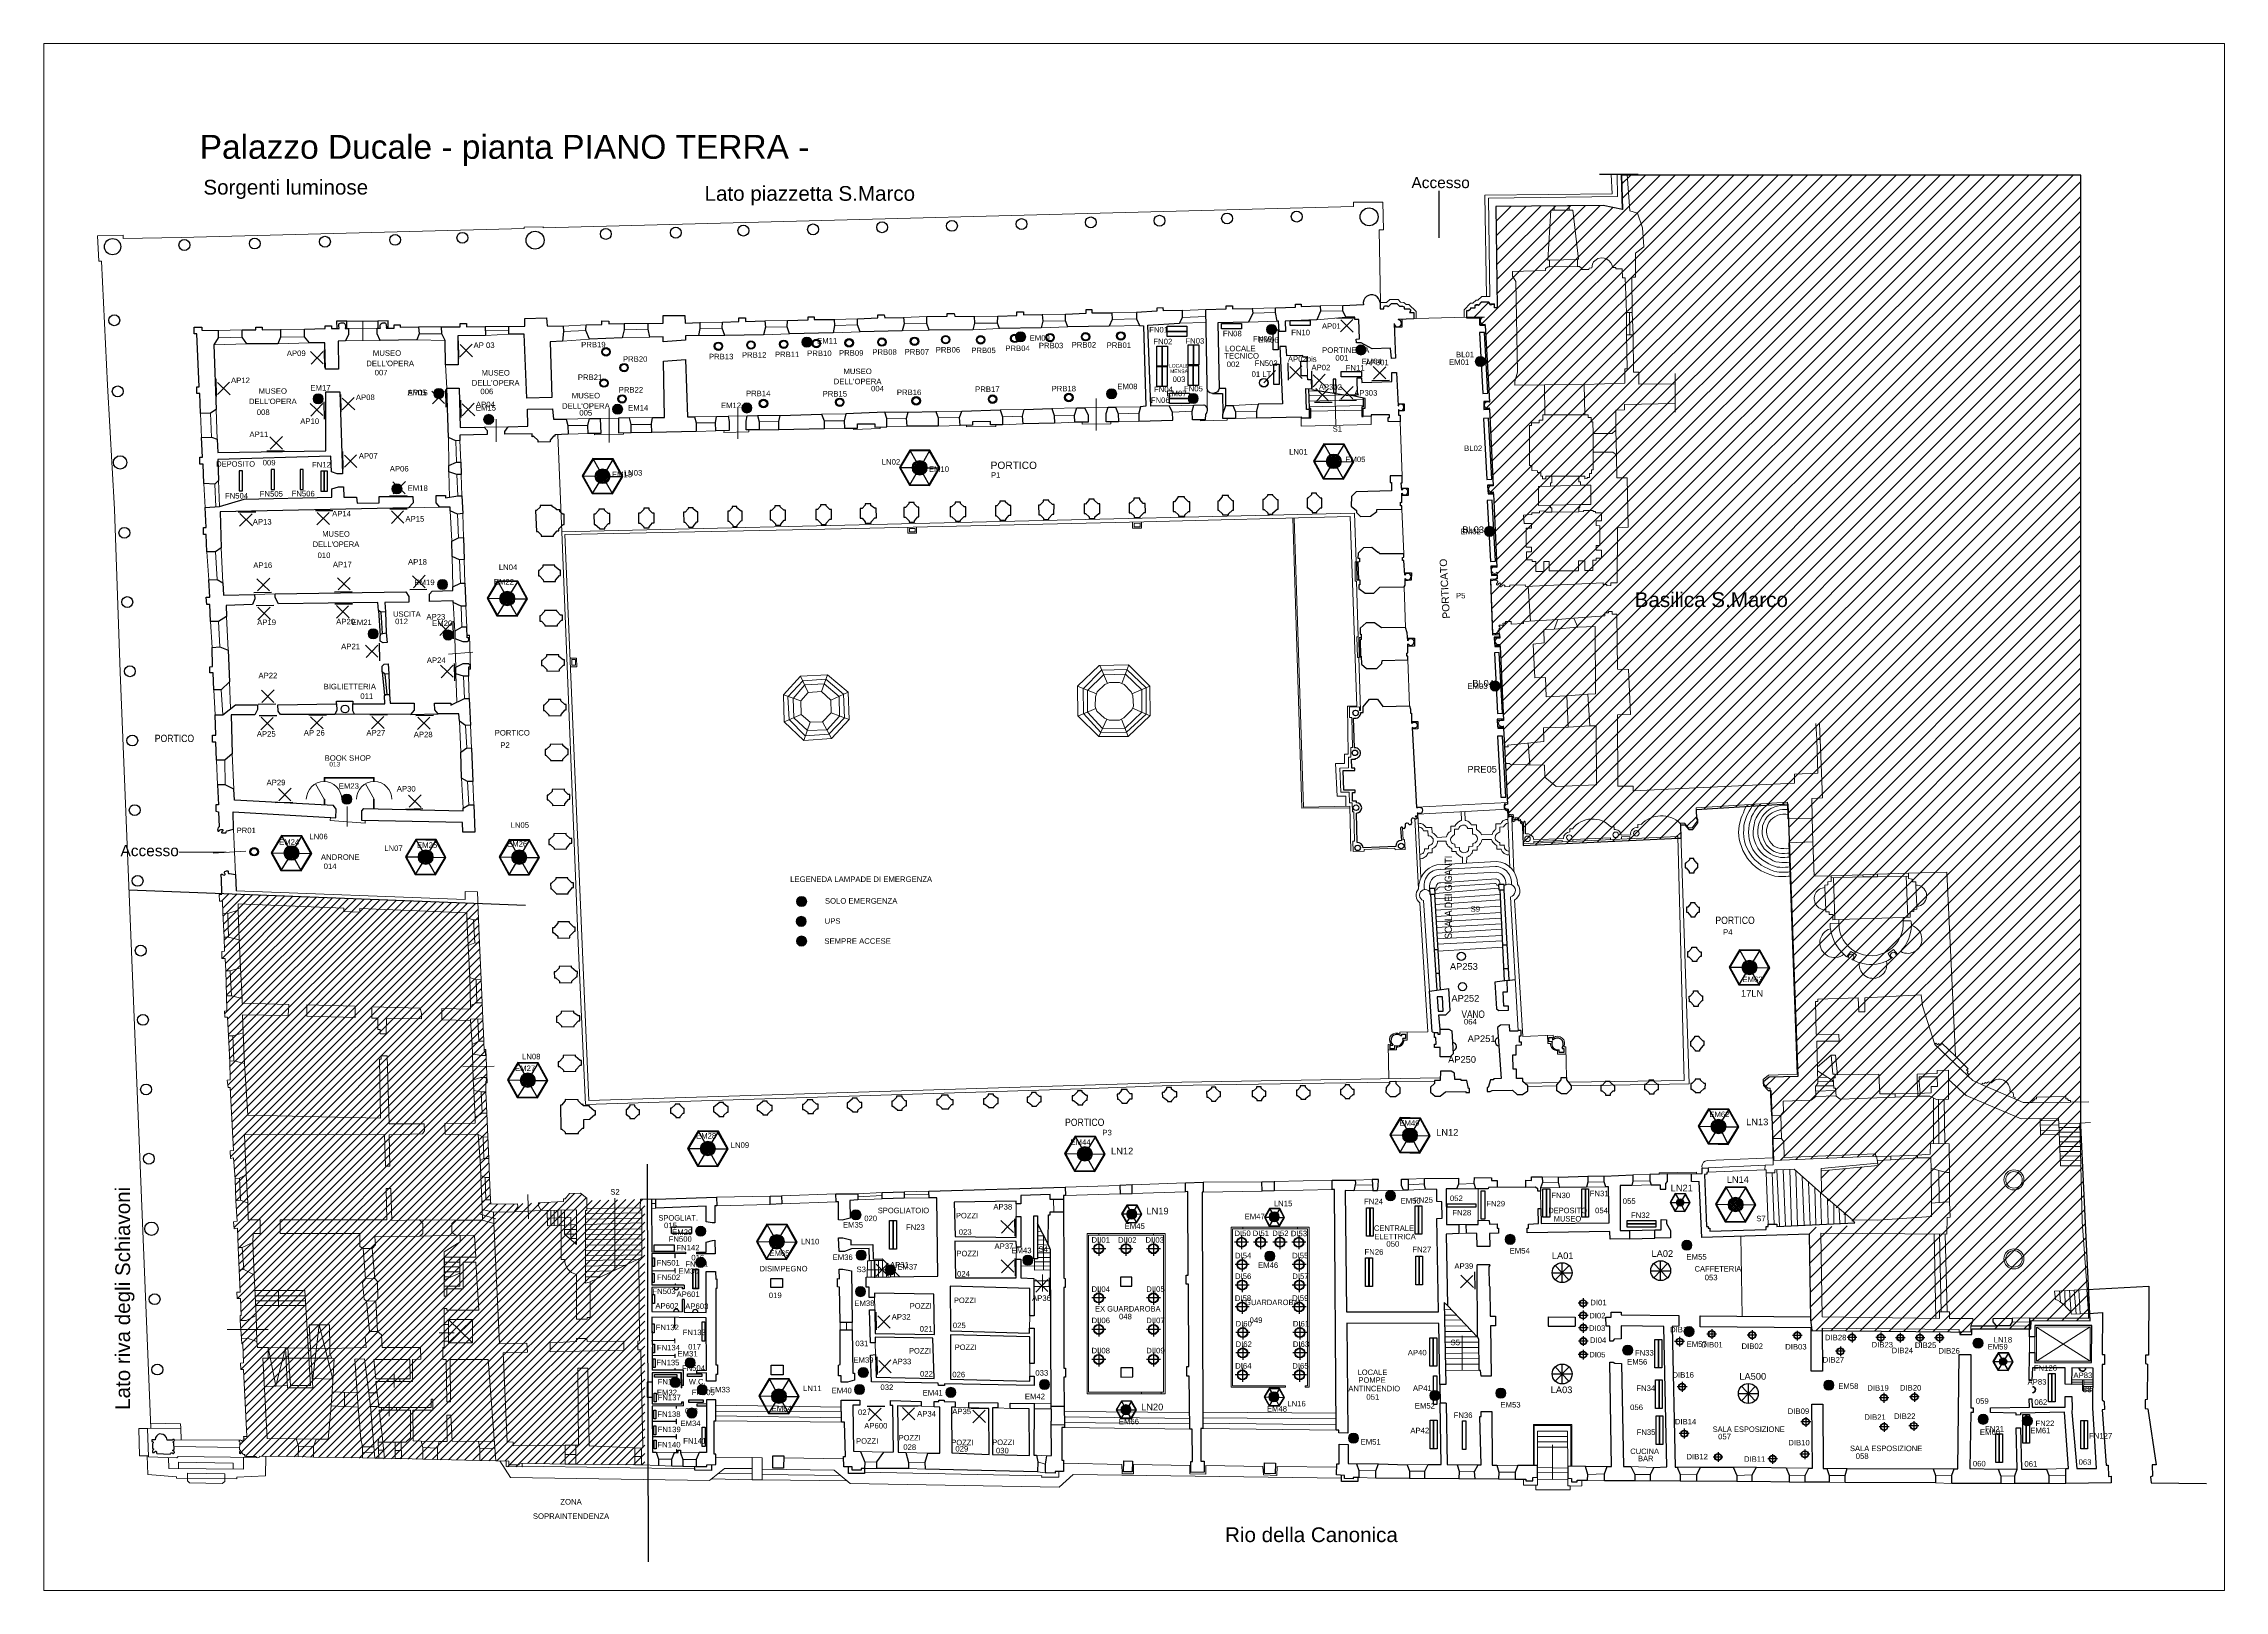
# Model space of a CAD drawing. Header units: millimetres. Extents: x 13761 to 25601, y 1427 to 9827.
import ezdxf
from ezdxf.enums import TextEntityAlignment as Align

# ---------------------------------------------------------------- set-up
doc = ezdxf.new("R2010")
doc.units = ezdxf.units.MM
doc.layers.add('CODICE EMERGENZE', color=190, linetype='Continuous')
doc.layers.add('CODICE LAMDADINE', color=150, linetype='Continuous')
for name, color, linetype, lineweight in [('lampade di emergenza S.E.', 3, 'Continuous', 18), ('LAMPADINE', 30, 'Continuous', 30), ('muri', 7, 'Continuous', 9), ('N. VANI', 66, 'Continuous', 9)]:
    doc.layers.add(name, color=color, linetype=linetype, lineweight=lineweight)
doc.styles.add('ducale_200', font='arial.ttf', dxfattribs={"height": 1})
doc.styles.get("Standard").update_dxf_attribs({"font": 'arial.ttf'})

msp = doc.modelspace()

# ---------------------------------------------------------------- hatches: boundary and pattern name
at = {"layer": 'lampade di emergenza S.E.'}
for color, points in [(256, [(20400, 8274, 1), (20455, 8274, 1)]), (256, [(17877, 8205, 1), (17932, 8205, 1)]), (256, [(19037, 8234, 1), (19092, 8234, 1)]), (256, [(20886, 8163, 1), (20941, 8163, 1)]), (6, [(21534, 8100, 1), (21589, 8100, 1)]), (5, [(15878, 7927, 1), (15933, 7927, 1)]), (256, [(19531, 7925, 1), (19586, 7925, 1)]), (256, [(15224, 7898, 1), (15279, 7898, 1)]), (256, [(16849, 7841, 1), (16904, 7841, 1)]), (5, [(17551, 7848, 1), (17606, 7848, 1)]), (256, [(19975, 7899, 1), (20030, 7899, 1)]), (5, [(16150, 7786, 1), (16205, 7786, 1)]), (6, [(20737, 7558, 1), (20792, 7558, 1)]), (6, [(16765, 7481, 1), (16820, 7481, 1)]), (6, [(18490, 7520, 1), (18545, 7520, 1)]), (256, [(15652, 7409, 1), (15707, 7409, 1)]), (6, [(21584, 7178, 1), (21639, 7178, 1)]), (256, [(15899, 6889, 1), (15953, 6889, 1)]), (6, [(16249, 6815, 1), (16304, 6815, 1)]), (256, [(15523, 6621, 1), (15578, 6621, 1)]), (256, [(15930, 6615, 1), (15985, 6615, 1)]), (6, [(21614, 6338, 1), (21669, 6338, 1)]), (5, [(15380, 5724, 1), (15435, 5724, 1)]), (6, [(15079, 5432, 1), (15134, 5432, 1)]), (6, [(15807, 5410, 1), (15862, 5410, 1)]), (6, [(16314, 5409, 1), (16369, 5409, 1)]), (256, [(17849, 5168, 1), (17904, 5168, 1)]), (6, [(17847, 5060, 1), (17902, 5060, 1)]), (5, [(17849, 4953, 1), (17904, 4953, 1)]), (6, [(22995, 4810, 1), (23050, 4810, 1)]), (6, [(16362, 4198, 1), (16417, 4198, 1)]), (6, [(21155, 3896, 1), (21210, 3896, 1)]), (6, [(22828, 3946, 1), (22883, 3946, 1)]), (6, [(17336, 3828, 1), (17391, 3828, 1)]), (6, [(19383, 3796, 1), (19438, 3796, 1)]), (256, [(21046, 3570, 1), (21101, 3570, 1)]), (256, [(18143, 3466, 1), (18198, 3466, 1)]), (6, [(19641, 3470, 1), (19696, 3470, 1)]), (6, [(20415, 3455, 1), (20470, 3455, 1)]), (256, [(17300, 3377, 1), (17355, 3377, 1)]), (6, [(17712, 3322, 1), (17767, 3322, 1)]), (256, [(21695, 3333, 1), (21750, 3333, 1)]), (256, [(22655, 3301, 1), (22710, 3301, 1)]), (256, [(17301, 3208, 1), (17356, 3208, 1)]), (5, [(18172, 3247, 1), (18226, 3247, 1)]), (5, [(19077, 3220, 1), (19132, 3220, 1)]), (256, [(20391, 3242, 1), (20446, 3242, 1)]), (5, [(18331, 3167, 1), (18386, 3167, 1)]), (5, [(18169, 3049, 1), (18224, 3049, 1)]), (256, [(22666, 2832, 1), (22721, 2832, 1)]), (256, [(22333, 2731, 1), (22388, 2731, 1)]), (256, [(24235, 2769, 1), (24290, 2769, 1)]), (256, [(17243, 2663, 1), (17298, 2663, 1)]), (5, [(18183, 2610, 1), (18238, 2610, 1)]), (256, [(17163, 2556, 1), (17218, 2556, 1)]), (256, [(17309, 2516, 1), (17364, 2516, 1)]), (6, [(17724, 2480, 1), (17779, 2480, 1)]), (5, [(18162, 2518, 1), (18217, 2518, 1)]), (5, [(18658, 2502, 1), (18713, 2502, 1)]), (5, [(19167, 2545, 1), (19222, 2545, 1)]), (6, [(20412, 2478, 1), (20467, 2478, 1)]), (256, [(21287, 2485, 1), (21342, 2485, 1)]), (256, [(21645, 2498, 1), (21700, 2498, 1)]), (256, [(23425, 2541, 1), (23480, 2541, 1)]), (256, [(17253, 2390, 1), (17308, 2390, 1)]), (6, [(19609, 2408, 1), (19664, 2408, 1)]), (256, [(24263, 2356, 1), (24318, 2356, 1)]), (256, [(24504, 2347, 1), (24559, 2347, 1)]), (256, [(20845, 2253, 1), (20900, 2253, 1)])]:
    msp.add_hatch(color=color, dxfattribs=at).paths.add_polyline_path(points)
at = {"layer": 'LAMPADINE'}
h = msp.add_hatch(color=256, dxfattribs=at)
edge = h.paths.add_edge_path(flags=16)
edge.add_arc((16814, 8153), 18.2, 0, 360)
edge = h.paths.add_edge_path()
edge.add_arc((16814, 8153), 22.9, 0, 360)
h = msp.add_hatch(color=256, dxfattribs=at)
edge = h.paths.add_edge_path(flags=16)
edge.add_arc((17424, 8183), 18.2, 0, 360)
edge = h.paths.add_edge_path()
edge.add_arc((17424, 8183), 22.9, 0, 360)
h = msp.add_hatch(color=256, dxfattribs=at)
edge = h.paths.add_edge_path(flags=16)
edge.add_arc((17601, 8190), 18.2, 0, 360)
edge = h.paths.add_edge_path()
edge.add_arc((17601, 8190), 22.9, 0, 360)
h = msp.add_hatch(color=256, dxfattribs=at)
edge = h.paths.add_edge_path(flags=16)
edge.add_arc((17779, 8194), 18.2, 0, 360)
edge = h.paths.add_edge_path()
edge.add_arc((17779, 8194), 22.9, 0, 360)
h = msp.add_hatch(color=256, dxfattribs=at)
edge = h.paths.add_edge_path(flags=16)
edge.add_arc((17956, 8198), 18.2, 0, 360)
edge = h.paths.add_edge_path()
edge.add_arc((17956, 8198), 22.9, 0, 360)
h = msp.add_hatch(color=256, dxfattribs=at)
edge = h.paths.add_edge_path(flags=16)
edge.add_arc((18134, 8202), 18.2, 0, 360)
edge = h.paths.add_edge_path()
edge.add_arc((18134, 8202), 22.9, 0, 360)
h = msp.add_hatch(color=256, dxfattribs=at)
edge = h.paths.add_edge_path(flags=16)
edge.add_arc((18312, 8206), 18.2, 0, 360)
edge = h.paths.add_edge_path()
edge.add_arc((18312, 8206), 22.9, 0, 360)
h = msp.add_hatch(color=256, dxfattribs=at)
edge = h.paths.add_edge_path(flags=16)
edge.add_arc((18489, 8210), 18.2, 0, 360)
edge = h.paths.add_edge_path()
edge.add_arc((18489, 8210), 22.9, 0, 360)
h = msp.add_hatch(color=256, dxfattribs=at)
edge = h.paths.add_edge_path(flags=16)
edge.add_arc((18658, 8219), 18.2, 0, 360)
edge = h.paths.add_edge_path()
edge.add_arc((18658, 8219), 22.9, 0, 360)
h = msp.add_hatch(color=256, dxfattribs=at)
edge = h.paths.add_edge_path(flags=16)
edge.add_arc((18848, 8218), 18.2, 0, 360)
edge = h.paths.add_edge_path()
edge.add_arc((18848, 8218), 22.9, 0, 360)
h = msp.add_hatch(color=256, dxfattribs=at)
edge = h.paths.add_edge_path(flags=16)
edge.add_arc((19033, 8226), 18.2, 0, 360)
edge = h.paths.add_edge_path()
edge.add_arc((19033, 8226), 22.9, 0, 360)
h = msp.add_hatch(color=256, dxfattribs=at)
edge = h.paths.add_edge_path(flags=16)
edge.add_arc((19225, 8230), 18.2, 0, 360)
edge = h.paths.add_edge_path()
edge.add_arc((19225, 8230), 22.9, 0, 360)
h = msp.add_hatch(color=256, dxfattribs=at)
edge = h.paths.add_edge_path(flags=16)
edge.add_arc((19418, 8235), 18.2, 0, 360)
edge = h.paths.add_edge_path()
edge.add_arc((19418, 8235), 22.9, 0, 360)
h = msp.add_hatch(color=256, dxfattribs=at)
edge = h.paths.add_edge_path(flags=16)
edge.add_arc((19609, 8239), 18.2, 0, 360)
edge = h.paths.add_edge_path()
edge.add_arc((19609, 8239), 22.9, 0, 360)
h = msp.add_hatch(color=256, dxfattribs=at)
edge = h.paths.add_edge_path(flags=16)
edge.add_arc((16912, 8067), 18.2, 0, 360)
edge = h.paths.add_edge_path()
edge.add_arc((16912, 8067), 22.9, 0, 360)
h = msp.add_hatch(color=256, dxfattribs=at)
edge = h.paths.add_edge_path(flags=16)
edge.add_arc((16803, 7983), 18.2, 0, 360)
edge = h.paths.add_edge_path()
edge.add_arc((16803, 7983), 22.9, 0, 360)
at = {"layer": 'LAMPADINE', "linetype": 'Continuous'}
msp.add_hatch(color=256, dxfattribs=at).paths.add_polyline_path([(20408, 7985, 0.20166), (20401, 8002), (20400, 8001, -0.20166), (20407, 7985, -1), (20362, 7985, -0.664364), (20400, 8001), (20401, 8002, 0.664364), (20361, 7985, 1)])
at = {"layer": 'LAMPADINE'}
h = msp.add_hatch(color=256, dxfattribs=at)
edge = h.paths.add_edge_path(flags=16)
edge.add_arc((16901, 7897), 18.2, 0, 360)
edge = h.paths.add_edge_path()
edge.add_arc((16901, 7897), 22.9, 0, 360)
h = msp.add_hatch(color=256, dxfattribs=at)
edge = h.paths.add_edge_path(flags=16)
edge.add_arc((17669, 7872), 18.2, 0, 360)
edge = h.paths.add_edge_path()
edge.add_arc((17669, 7872), 22.9, 0, 360)
h = msp.add_hatch(color=256, dxfattribs=at)
edge = h.paths.add_edge_path(flags=16)
edge.add_arc((18083, 7879), 18.2, 0, 360)
edge = h.paths.add_edge_path()
edge.add_arc((18083, 7879), 22.9, 0, 360)
h = msp.add_hatch(color=256, dxfattribs=at)
edge = h.paths.add_edge_path(flags=16)
edge.add_arc((18498, 7887), 18.2, 0, 360)
edge = h.paths.add_edge_path()
edge.add_arc((18498, 7887), 22.9, 0, 360)
h = msp.add_hatch(color=256, dxfattribs=at)
edge = h.paths.add_edge_path(flags=16)
edge.add_arc((18913, 7896), 18.2, 0, 360)
edge = h.paths.add_edge_path()
edge.add_arc((18913, 7896), 22.9, 0, 360)
h = msp.add_hatch(color=256, dxfattribs=at)
edge = h.paths.add_edge_path(flags=16)
edge.add_arc((19327, 7905), 18.2, 0, 360)
edge = h.paths.add_edge_path()
edge.add_arc((19327, 7905), 22.9, 0, 360)
h = msp.add_hatch(color=14, dxfattribs=at)
h.paths.add_polyline_path([(18569, 7431), (18623, 7522), (18571, 7614), (18466, 7616), (18411, 7525), (18463, 7433)], flags=16)
h.paths.add_polyline_path([(18571, 7427), (18627, 7522), (18573, 7618), (18463, 7619), (18407, 7525), (18461, 7429)])
h = msp.add_hatch(color=14, dxfattribs=at)
h.paths.add_polyline_path([(20816, 7465), (20870, 7556), (20819, 7649), (20713, 7650), (20659, 7560), (20710, 7467)], flags=16)
h.paths.add_polyline_path([(20818, 7462), (20875, 7556), (20821, 7652), (20711, 7654), (20655, 7560), (20708, 7464)])
at = {"layer": 'LAMPADINE', "linetype": 'Continuous'}
h = msp.add_hatch(color=256, dxfattribs=at)
h.paths.add_polyline_path([(20804, 7558, 1), (20725, 7558, 1)])
h.paths.add_polyline_path([(20800, 7558, -1), (20729, 7558, -1)], flags=16)
at = {"layer": 'LAMPADINE'}
h = msp.add_hatch(color=14, dxfattribs=at)
h.paths.add_polyline_path([(16847, 7385), (16901, 7475), (16850, 7568), (16744, 7569), (16689, 7479), (16741, 7386)], flags=16)
h.paths.add_polyline_path([(16849, 7381), (16905, 7475), (16852, 7571), (16742, 7573), (16685, 7479), (16739, 7383)])
at = {"layer": 'LAMPADINE', "linetype": 'Continuous'}
h = msp.add_hatch(color=256, dxfattribs=at)
h.paths.add_polyline_path([(16835, 7477, 1), (16756, 7477, 1)])
h.paths.add_polyline_path([(16831, 7477, -1), (16759, 7477, -1)], flags=16)
h = msp.add_hatch(color=256, dxfattribs=at)
h.paths.add_polyline_path([(18557, 7523, 1), (18477, 7523, 1)])
h.paths.add_polyline_path([(18553, 7523, -1), (18481, 7523, -1)], flags=16)
at = {"layer": 'LAMPADINE'}
h = msp.add_hatch(color=14, dxfattribs=at)
h.paths.add_polyline_path([(16330, 6721), (16384, 6811), (16333, 6904), (16227, 6905), (16173, 6815), (16224, 6722)], flags=16)
h.paths.add_polyline_path([(16332, 6717), (16388, 6811), (16335, 6907), (16225, 6909), (16168, 6815), (16222, 6719)])
at = {"layer": 'LAMPADINE', "linetype": 'Continuous'}
h = msp.add_hatch(color=256, dxfattribs=at)
h.paths.add_polyline_path([(16318, 6813, 1), (16239, 6813, 1)])
h.paths.add_polyline_path([(16314, 6813, -1), (16243, 6813, -1)], flags=16)
at = {"layer": 'LAMPADINE'}
h = msp.add_hatch(color=256, dxfattribs=at)
edge = h.paths.add_edge_path(flags=16)
edge.add_arc((14904, 5438), 18.2, 0, 360)
edge = h.paths.add_edge_path()
edge.add_arc((14904, 5438), 22.9, 0, 360)
h = msp.add_hatch(color=14, dxfattribs=at)
h.paths.add_polyline_path([(15157, 5338), (15212, 5429), (15160, 5521), (15054, 5523), (15000, 5432), (15052, 5340)], flags=16)
h.paths.add_polyline_path([(15159, 5335), (15216, 5429), (15162, 5525), (15052, 5527), (14996, 5432), (15049, 5336)])
at = {"layer": 'LAMPADINE', "linetype": 'Continuous'}
h = msp.add_hatch(color=256, dxfattribs=at)
h.paths.add_polyline_path([(15145, 5431, 1), (15066, 5431, 1)])
h.paths.add_polyline_path([(15142, 5431, -1), (15070, 5431, -1)], flags=16)
at = {"layer": 'LAMPADINE'}
h = msp.add_hatch(color=14, dxfattribs=at)
h.paths.add_polyline_path([(15886, 5317), (15940, 5407), (15889, 5500), (15783, 5502), (15729, 5411), (15780, 5318)], flags=16)
h.paths.add_polyline_path([(15888, 5313), (15945, 5407), (15891, 5504), (15781, 5505), (15725, 5411), (15778, 5315)])
at = {"layer": 'LAMPADINE', "linetype": 'Continuous'}
h = msp.add_hatch(color=256, dxfattribs=at)
h.paths.add_polyline_path([(15874, 5409, 1), (15795, 5409, 1)])
h.paths.add_polyline_path([(15870, 5409, -1), (15799, 5409, -1)], flags=16)
at = {"layer": 'LAMPADINE'}
h = msp.add_hatch(color=14, dxfattribs=at)
h.paths.add_polyline_path([(16394, 5315), (16449, 5406), (16397, 5499), (16291, 5500), (16237, 5409), (16288, 5317)], flags=16)
h.paths.add_polyline_path([(16396, 5312), (16453, 5406), (16399, 5502), (16289, 5504), (16233, 5410), (16286, 5313)])
at = {"layer": 'LAMPADINE', "linetype": 'Continuous'}
h = msp.add_hatch(color=256, dxfattribs=at)
h.paths.add_polyline_path([(16382, 5408, 1), (16303, 5408, 1)])
h.paths.add_polyline_path([(16379, 5408, -1), (16307, 5408, -1)], flags=16)
at = {"layer": 'LAMPADINE'}
h = msp.add_hatch(color=14, dxfattribs=at)
h.paths.add_polyline_path([(23073, 4717), (23127, 4808), (23076, 4901), (22970, 4902), (22916, 4812), (22967, 4719)], flags=16)
h.paths.add_polyline_path([(23075, 4714), (23132, 4808), (23078, 4904), (22968, 4906), (22912, 4812), (22965, 4716)])
at = {"layer": 'LAMPADINE', "linetype": 'Continuous'}
h = msp.add_hatch(color=256, dxfattribs=at)
h.paths.add_polyline_path([(23061, 4810, 1), (22982, 4810, 1)])
h.paths.add_polyline_path([(23058, 4810, -1), (22986, 4810, -1)], flags=16)
at = {"layer": 'LAMPADINE'}
h = msp.add_hatch(color=14, dxfattribs=at)
h.paths.add_polyline_path([(16440, 4105), (16495, 4195), (16443, 4288), (16337, 4289), (16283, 4199), (16335, 4106)], flags=16)
h.paths.add_polyline_path([(16442, 4101), (16499, 4195), (16445, 4291), (16335, 4293), (16279, 4199), (16332, 4103)])
at = {"layer": 'LAMPADINE', "linetype": 'Continuous'}
h = msp.add_hatch(color=256, dxfattribs=at)
h.paths.add_polyline_path([(16428, 4197, 1), (16349, 4197, 1)])
h.paths.add_polyline_path([(16425, 4197, -1), (16353, 4197, -1)], flags=16)
at = {"layer": 'LAMPADINE'}
h = msp.add_hatch(color=14, dxfattribs=at)
h.paths.add_polyline_path([(22905, 3853), (22960, 3944), (22908, 4036), (22802, 4038), (22748, 3947), (22800, 3855)], flags=16)
h.paths.add_polyline_path([(22907, 3849), (22964, 3944), (22910, 4040), (22800, 4042), (22744, 3947), (22797, 3851)])
h = msp.add_hatch(color=14, dxfattribs=at)
h.paths.add_polyline_path([(17419, 3733), (17473, 3824), (17422, 3916), (17316, 3918), (17261, 3827), (17313, 3735)], flags=16)
h.paths.add_polyline_path([(17421, 3729), (17477, 3824), (17424, 3920), (17314, 3922), (17257, 3827), (17311, 3731)])
h = msp.add_hatch(color=14, dxfattribs=at)
h.paths.add_polyline_path([(21231, 3806), (21285, 3896), (21234, 3989), (21128, 3990), (21074, 3900), (21125, 3807)], flags=16)
h.paths.add_polyline_path([(21233, 3802), (21289, 3896), (21236, 3992), (21126, 3994), (21070, 3900), (21123, 3804)])
at = {"layer": 'LAMPADINE', "linetype": 'Continuous'}
h = msp.add_hatch(color=256, dxfattribs=at)
h.paths.add_polyline_path([(21219, 3898, 1), (21140, 3898, 1)])
h.paths.add_polyline_path([(21215, 3898, -1), (21144, 3898, -1)], flags=16)
h = msp.add_hatch(color=256, dxfattribs=at)
h.paths.add_polyline_path([(22893, 3946, 1), (22814, 3946, 1)])
h.paths.add_polyline_path([(22890, 3946, -1), (22818, 3946, -1)], flags=16)
h = msp.add_hatch(color=256, dxfattribs=at)
h.paths.add_polyline_path([(17407, 3826, 1), (17328, 3826, 1)])
h.paths.add_polyline_path([(17403, 3826, -1), (17331, 3826, -1)], flags=16)
at = {"layer": 'LAMPADINE'}
h = msp.add_hatch(color=14, dxfattribs=at)
h.paths.add_polyline_path([(19466, 3705), (19520, 3796), (19469, 3888), (19363, 3890), (19308, 3799), (19360, 3706)], flags=16)
h.paths.add_polyline_path([(19468, 3701), (19524, 3796), (19471, 3892), (19361, 3893), (19304, 3799), (19358, 3703)])
at = {"layer": 'LAMPADINE', "linetype": 'Continuous'}
h = msp.add_hatch(color=256, dxfattribs=at)
h.paths.add_polyline_path([(19454, 3797, 1), (19375, 3797, 1)])
h.paths.add_polyline_path([(19450, 3797, -1), (19378, 3797, -1)], flags=16)
at = {"layer": 'LAMPADINE'}
h = msp.add_hatch(color=14, dxfattribs=at)
h.paths.add_polyline_path([(22671, 3487), (22699, 3533), (22673, 3579), (22620, 3580), (22593, 3534), (22618, 3488)], flags=16)
h.paths.add_polyline_path([(22672, 3485), (22701, 3533), (22674, 3581), (22619, 3582), (22591, 3534), (22617, 3486)])
at = {"layer": 'LAMPADINE', "linetype": 'Continuous'}
h = msp.add_hatch(color=256, dxfattribs=at)
h.paths.add_polyline_path([(22665, 3533, 1), (22626, 3533, 1)])
h.paths.add_polyline_path([(22664, 3533, -1), (22628, 3533, -1)], flags=16)
at = {"layer": 'LAMPADINE'}
h = msp.add_hatch(color=14, dxfattribs=at)
h.paths.add_polyline_path([(22998, 3430), (23053, 3521), (23001, 3613), (22895, 3615), (22841, 3524), (22893, 3432)], flags=16)
h.paths.add_polyline_path([(23000, 3426), (23057, 3521), (23003, 3617), (22893, 3618), (22837, 3524), (22890, 3428)])
at = {"layer": 'LAMPADINE', "linetype": 'Continuous'}
h = msp.add_hatch(color=256, dxfattribs=at)
h.paths.add_polyline_path([(22986, 3522, 1), (22907, 3522, 1)])
h.paths.add_polyline_path([(22983, 3522, -1), (22911, 3522, -1)], flags=16)
at = {"layer": 'LAMPADINE'}
h = msp.add_hatch(color=14, dxfattribs=at)
h.paths.add_polyline_path([(19694, 3425), (19721, 3470), (19696, 3517), (19643, 3517), (19616, 3472), (19641, 3426)], flags=16)
h.paths.add_polyline_path([(19695, 3423), (19723, 3470), (19697, 3518), (19642, 3519), (19613, 3472), (19640, 3424)])
at = {"layer": 'LAMPADINE', "linetype": 'Continuous'}
h = msp.add_hatch(color=256, dxfattribs=at)
h.paths.add_polyline_path([(19688, 3471, 1), (19649, 3471, 1)])
h.paths.add_polyline_path([(19686, 3471, -1), (19651, 3471, -1)], flags=16)
at = {"layer": 'LAMPADINE'}
h = msp.add_hatch(color=14, dxfattribs=at)
h.paths.add_polyline_path([(20469, 3406), (20496, 3452), (20471, 3498), (20418, 3499), (20391, 3453), (20416, 3407)], flags=16)
h.paths.add_polyline_path([(20470, 3405), (20498, 3452), (20472, 3500), (20417, 3501), (20389, 3454), (20415, 3405)])
at = {"layer": 'LAMPADINE', "linetype": 'Continuous'}
h = msp.add_hatch(color=256, dxfattribs=at)
h.paths.add_polyline_path([(20463, 3453, 1), (20424, 3453, 1)])
h.paths.add_polyline_path([(20461, 3453, -1), (20426, 3453, -1)], flags=16)
at = {"layer": 'LAMPADINE'}
h = msp.add_hatch(color=14, dxfattribs=at)
h.paths.add_polyline_path([(17792, 3227), (17847, 3318), (17795, 3410), (17689, 3412), (17635, 3321), (17686, 3229)], flags=16)
h.paths.add_polyline_path([(17794, 3224), (17851, 3318), (17797, 3414), (17687, 3416), (17631, 3321), (17684, 3225)])
at = {"layer": 'LAMPADINE', "linetype": 'Continuous'}
h = msp.add_hatch(color=256, dxfattribs=at)
h.paths.add_polyline_path([(17780, 3320, 1), (17701, 3320, 1)])
h.paths.add_polyline_path([(17777, 3320, -1), (17705, 3320, -1)], flags=16)
at = {"layer": 'LAMPADINE'}
h = msp.add_hatch(color=256, dxfattribs=at)
edge = h.paths.add_edge_path(flags=16)
edge.add_arc((20265, 3317), 24.8, 0, 360)
edge = h.paths.add_edge_path()
edge.add_arc((20265, 3317), 27.2, 0, 360)
h = msp.add_hatch(color=256, dxfattribs=at)
edge = h.paths.add_edge_path(flags=16)
edge.add_arc((20368, 3318), 24.8, 0, 360)
edge = h.paths.add_edge_path()
edge.add_arc((20368, 3318), 27.2, 0, 360)
h = msp.add_hatch(color=256, dxfattribs=at)
edge = h.paths.add_edge_path(flags=16)
edge.add_arc((20473, 3318), 24.8, 0, 360)
edge = h.paths.add_edge_path()
edge.add_arc((20473, 3318), 27.2, 0, 360)
h = msp.add_hatch(color=256, dxfattribs=at)
edge = h.paths.add_edge_path(flags=16)
edge.add_arc((20575, 3317), 24.8, 0, 360)
edge = h.paths.add_edge_path()
edge.add_arc((20575, 3317), 27.2, 0, 360)
h = msp.add_hatch(color=256, dxfattribs=at)
edge = h.paths.add_edge_path(flags=16)
edge.add_arc((19489, 3282), 24.8, 0, 360)
edge = h.paths.add_edge_path()
edge.add_arc((19489, 3282), 27.2, 0, 360)
h = msp.add_hatch(color=256, dxfattribs=at)
edge = h.paths.add_edge_path(flags=16)
edge.add_arc((19637, 3282), 24.8, 0, 360)
edge = h.paths.add_edge_path()
edge.add_arc((19637, 3282), 27.2, 0, 360)
h = msp.add_hatch(color=256, dxfattribs=at)
edge = h.paths.add_edge_path(flags=16)
edge.add_arc((19786, 3282), 24.8, 0, 360)
edge = h.paths.add_edge_path()
edge.add_arc((19786, 3282), 27.2, 0, 360)
h = msp.add_hatch(color=256, dxfattribs=at)
edge = h.paths.add_edge_path(flags=16)
edge.add_arc((20267, 3196), 24.8, 0, 360)
edge = h.paths.add_edge_path()
edge.add_arc((20267, 3196), 27.2, 0, 360)
h = msp.add_hatch(color=256, dxfattribs=at)
edge = h.paths.add_edge_path(flags=16)
edge.add_arc((20577, 3196), 24.8, 0, 360)
edge = h.paths.add_edge_path()
edge.add_arc((20577, 3196), 27.2, 0, 360)
h = msp.add_hatch(color=256, dxfattribs=at)
h.paths.add_polyline_path([(17286, 3064), (17317, 3064), (17317, 3172), (17286, 3172)])
h.paths.add_polyline_path([(17288, 3170), (17315, 3170), (17315, 3066), (17288, 3066)], flags=16)
h = msp.add_hatch(color=256, dxfattribs=at)
edge = h.paths.add_edge_path(flags=16)
edge.add_arc((20268, 3085), 24.8, 0, 360)
edge = h.paths.add_edge_path()
edge.add_arc((20268, 3085), 27.2, 0, 360)
h = msp.add_hatch(color=256, dxfattribs=at)
edge = h.paths.add_edge_path(flags=16)
edge.add_arc((20578, 3085), 24.8, 0, 360)
edge = h.paths.add_edge_path()
edge.add_arc((20578, 3085), 27.2, 0, 360)
h = msp.add_hatch(color=256, dxfattribs=at)
edge = h.paths.add_edge_path(flags=16)
edge.add_arc((19489, 3015), 24.8, 0, 360)
edge = h.paths.add_edge_path()
edge.add_arc((19489, 3015), 27.2, 0, 360)
h = msp.add_hatch(color=256, dxfattribs=at)
edge = h.paths.add_edge_path(flags=16)
edge.add_arc((19786, 3015), 24.8, 0, 360)
edge = h.paths.add_edge_path()
edge.add_arc((19786, 3015), 27.2, 0, 360)
h = msp.add_hatch(color=256, dxfattribs=at)
edge = h.paths.add_edge_path(flags=16)
edge.add_arc((20267, 2966), 24.8, 0, 360)
edge = h.paths.add_edge_path()
edge.add_arc((20267, 2966), 27.2, 0, 360)
h = msp.add_hatch(color=256, dxfattribs=at)
edge = h.paths.add_edge_path(flags=16)
edge.add_arc((20577, 2966), 24.8, 0, 360)
edge = h.paths.add_edge_path()
edge.add_arc((20577, 2966), 27.2, 0, 360)
h = msp.add_hatch(color=256, dxfattribs=at)
edge = h.paths.add_edge_path(flags=16)
edge.add_arc((22119, 2986), 17.4, 0, 360)
edge = h.paths.add_edge_path()
edge.add_arc((22119, 2986), 19, 0, 360)
h = msp.add_hatch(color=256, dxfattribs=at)
edge = h.paths.add_edge_path(flags=16)
edge.add_arc((19489, 2844), 24.8, 0, 360)
edge = h.paths.add_edge_path()
edge.add_arc((19489, 2844), 27.2, 0, 360)
h = msp.add_hatch(color=256, dxfattribs=at)
edge = h.paths.add_edge_path(flags=16)
edge.add_arc((19786, 2844), 24.8, 0, 360)
edge = h.paths.add_edge_path()
edge.add_arc((19786, 2844), 27.2, 0, 360)
h = msp.add_hatch(color=256, dxfattribs=at)
edge = h.paths.add_edge_path(flags=16)
edge.add_arc((20271, 2827), 24.8, 0, 360)
edge = h.paths.add_edge_path()
edge.add_arc((20271, 2827), 27.2, 0, 360)
h = msp.add_hatch(color=256, dxfattribs=at)
edge = h.paths.add_edge_path(flags=16)
edge.add_arc((20581, 2827), 24.8, 0, 360)
edge = h.paths.add_edge_path()
edge.add_arc((20581, 2827), 27.2, 0, 360)
h = msp.add_hatch(color=256, dxfattribs=at)
edge = h.paths.add_edge_path(flags=16)
edge.add_arc((22119, 2920), 17.4, 0, 360)
edge = h.paths.add_edge_path()
edge.add_arc((22119, 2920), 19, 0, 360)
h = msp.add_hatch(color=256, dxfattribs=at)
edge = h.paths.add_edge_path(flags=16)
edge.add_arc((22120, 2853), 17.4, 0, 360)
edge = h.paths.add_edge_path()
edge.add_arc((22120, 2853), 19, 0, 360)
h = msp.add_hatch(color=256, dxfattribs=at)
edge = h.paths.add_edge_path(flags=16)
edge.add_arc((20271, 2716), 24.8, 0, 360)
edge = h.paths.add_edge_path()
edge.add_arc((20271, 2716), 27.2, 0, 360)
h = msp.add_hatch(color=256, dxfattribs=at)
edge = h.paths.add_edge_path(flags=16)
edge.add_arc((20581, 2716), 24.8, 0, 360)
edge = h.paths.add_edge_path()
edge.add_arc((20581, 2716), 27.2, 0, 360)
h = msp.add_hatch(color=256, dxfattribs=at)
edge = h.paths.add_edge_path(flags=16)
edge.add_arc((22119, 2707), 17.4, 0, 360)
edge = h.paths.add_edge_path()
edge.add_arc((22119, 2707), 19, 0, 360)
h = msp.add_hatch(color=256, dxfattribs=at)
edge = h.paths.add_edge_path(flags=16)
edge.add_arc((22120, 2780), 17.4, 0, 360)
edge = h.paths.add_edge_path()
edge.add_arc((22120, 2780), 19, 0, 360)
h = msp.add_hatch(color=256, dxfattribs=at)
edge = h.paths.add_edge_path(flags=16)
edge.add_arc((22643, 2778), 17.4, 0, 360)
edge = h.paths.add_edge_path()
edge.add_arc((22643, 2778), 19, 0, 360)
h = msp.add_hatch(color=256, dxfattribs=at)
edge = h.paths.add_edge_path(flags=16)
edge.add_arc((22817, 2819), 17.4, 0, 360)
edge = h.paths.add_edge_path()
edge.add_arc((22817, 2819), 19, 0, 360)
h = msp.add_hatch(color=256, dxfattribs=at)
edge = h.paths.add_edge_path(flags=16)
edge.add_arc((23037, 2813), 17.4, 0, 360)
edge = h.paths.add_edge_path()
edge.add_arc((23037, 2813), 19, 0, 360)
h = msp.add_hatch(color=256, dxfattribs=at)
edge = h.paths.add_edge_path(flags=16)
edge.add_arc((23282, 2811), 17.4, 0, 360)
edge = h.paths.add_edge_path()
edge.add_arc((23282, 2811), 19, 0, 360)
h = msp.add_hatch(color=256, dxfattribs=at)
edge = h.paths.add_edge_path(flags=16)
edge.add_arc((23516, 2725), 17.4, 0, 360)
edge = h.paths.add_edge_path()
edge.add_arc((23516, 2725), 19, 0, 360)
h = msp.add_hatch(color=256, dxfattribs=at)
edge = h.paths.add_edge_path(flags=16)
edge.add_arc((23579, 2800), 17.4, 0, 360)
edge = h.paths.add_edge_path()
edge.add_arc((23579, 2800), 19, 0, 360)
h = msp.add_hatch(color=256, dxfattribs=at)
edge = h.paths.add_edge_path(flags=16)
edge.add_arc((23735, 2800), 17.4, 0, 360)
edge = h.paths.add_edge_path()
edge.add_arc((23735, 2800), 19, 0, 360)
h = msp.add_hatch(color=256, dxfattribs=at)
edge = h.paths.add_edge_path(flags=16)
edge.add_arc((23841, 2799), 17.4, 0, 360)
edge = h.paths.add_edge_path()
edge.add_arc((23841, 2799), 19, 0, 360)
h = msp.add_hatch(color=256, dxfattribs=at)
edge = h.paths.add_edge_path(flags=16)
edge.add_arc((23947, 2799), 17.4, 0, 360)
edge = h.paths.add_edge_path()
edge.add_arc((23947, 2799), 19, 0, 360)
h = msp.add_hatch(color=256, dxfattribs=at)
edge = h.paths.add_edge_path(flags=16)
edge.add_arc((24054, 2799), 17.4, 0, 360)
edge = h.paths.add_edge_path()
edge.add_arc((24054, 2799), 19, 0, 360)
h = msp.add_hatch(color=256, dxfattribs=at)
edge = h.paths.add_edge_path(flags=16)
edge.add_arc((19489, 2681), 24.8, 0, 360)
edge = h.paths.add_edge_path()
edge.add_arc((19489, 2681), 27.2, 0, 360)
h = msp.add_hatch(color=256, dxfattribs=at)
edge = h.paths.add_edge_path(flags=16)
edge.add_arc((19786, 2681), 24.8, 0, 360)
edge = h.paths.add_edge_path()
edge.add_arc((19786, 2681), 27.2, 0, 360)
h = msp.add_hatch(color=256, dxfattribs=at)
edge = h.paths.add_edge_path(flags=16)
edge.add_arc((20269, 2597), 24.8, 0, 360)
edge = h.paths.add_edge_path()
edge.add_arc((20269, 2597), 27.2, 0, 360)
h = msp.add_hatch(color=256, dxfattribs=at)
edge = h.paths.add_edge_path(flags=16)
edge.add_arc((20579, 2597), 24.8, 0, 360)
edge = h.paths.add_edge_path()
edge.add_arc((20579, 2597), 27.2, 0, 360)
h = msp.add_hatch(color=14, dxfattribs=at)
h.paths.add_polyline_path([(24425, 2623), (24452, 2668), (24427, 2714), (24374, 2715), (24347, 2670), (24372, 2624)], flags=16)
h.paths.add_polyline_path([(24426, 2621), (24454, 2668), (24428, 2716), (24373, 2717), (24344, 2670), (24371, 2622)])
at = {"layer": 'LAMPADINE', "linetype": 'Continuous'}
h = msp.add_hatch(color=256, dxfattribs=at)
h.paths.add_polyline_path([(24419, 2669, 1), (24380, 2669, 1)])
h.paths.add_polyline_path([(24417, 2669, -1), (24382, 2669, -1)], flags=16)
at = {"layer": 'LAMPADINE'}
h = msp.add_hatch(color=14, dxfattribs=at)
h.paths.add_polyline_path([(17804, 2389), (17859, 2479), (17807, 2572), (17701, 2574), (17647, 2483), (17698, 2390)], flags=16)
h.paths.add_polyline_path([(17806, 2385), (17863, 2479), (17809, 2575), (17699, 2577), (17643, 2483), (17696, 2387)])
at = {"layer": 'LAMPADINE', "linetype": 'Continuous'}
h = msp.add_hatch(color=256, dxfattribs=at)
h.paths.add_polyline_path([(17792, 2481, 1), (17713, 2481, 1)])
h.paths.add_polyline_path([(17789, 2481, -1), (17717, 2481, -1)], flags=16)
at = {"layer": 'LAMPADINE'}
h = msp.add_hatch(color=14, dxfattribs=at)
h.paths.add_polyline_path([(20468, 2430), (20495, 2475), (20469, 2521), (20416, 2522), (20389, 2477), (20415, 2431)], flags=16)
h.paths.add_polyline_path([(20469, 2428), (20497, 2475), (20470, 2523), (20415, 2524), (20387, 2477), (20414, 2429)])
at = {"layer": 'LAMPADINE', "linetype": 'Continuous'}
h = msp.add_hatch(color=256, dxfattribs=at)
h.paths.add_polyline_path([(20462, 2476, 1), (20422, 2476, 1)])
h.paths.add_polyline_path([(20460, 2476, -1), (20424, 2476, -1)], flags=16)
at = {"layer": 'LAMPADINE'}
h = msp.add_hatch(color=256, dxfattribs=at)
edge = h.paths.add_edge_path(flags=16)
edge.add_arc((22656, 2532), 17.4, 0, 360)
edge = h.paths.add_edge_path()
edge.add_arc((22656, 2532), 19, 0, 360)
h = msp.add_hatch(color=256, dxfattribs=at)
edge = h.paths.add_edge_path(flags=16)
edge.add_arc((23752, 2473), 17.4, 0, 360)
edge = h.paths.add_edge_path()
edge.add_arc((23752, 2473), 19, 0, 360)
h = msp.add_hatch(color=256, dxfattribs=at)
edge = h.paths.add_edge_path(flags=16)
edge.add_arc((23918, 2477), 17.4, 0, 360)
edge = h.paths.add_edge_path()
edge.add_arc((23918, 2477), 19, 0, 360)
h = msp.add_hatch(color=14, dxfattribs=at)
h.paths.add_polyline_path([(19664, 2361), (19692, 2407), (19666, 2453), (19613, 2454), (19586, 2408), (19611, 2362)], flags=16)
h.paths.add_polyline_path([(19665, 2359), (19694, 2407), (19667, 2455), (19612, 2455), (19584, 2408), (19610, 2360)])
at = {"layer": 'LAMPADINE', "linetype": 'Continuous'}
h = msp.add_hatch(color=256, dxfattribs=at)
h.paths.add_polyline_path([(19658, 2407, 1), (19619, 2407, 1)])
h.paths.add_polyline_path([(19657, 2407, -1), (19621, 2407, -1)], flags=16)
at = {"layer": 'LAMPADINE'}
h = msp.add_hatch(color=256, dxfattribs=at)
edge = h.paths.add_edge_path(flags=16)
edge.add_arc((22668, 2278), 17.4, 0, 360)
edge = h.paths.add_edge_path()
edge.add_arc((22668, 2278), 19, 0, 360)
h = msp.add_hatch(color=256, dxfattribs=at)
edge = h.paths.add_edge_path(flags=16)
edge.add_arc((23328, 2342), 17.4, 0, 360)
edge = h.paths.add_edge_path()
edge.add_arc((23328, 2342), 19, 0, 360)
h = msp.add_hatch(color=256, dxfattribs=at)
edge = h.paths.add_edge_path(flags=16)
edge.add_arc((23753, 2315), 17.4, 0, 360)
edge = h.paths.add_edge_path()
edge.add_arc((23753, 2315), 19, 0, 360)
h = msp.add_hatch(color=256, dxfattribs=at)
edge = h.paths.add_edge_path(flags=16)
edge.add_arc((23914, 2320), 17.4, 0, 360)
edge = h.paths.add_edge_path()
edge.add_arc((23914, 2320), 19, 0, 360)
h = msp.add_hatch(color=256, dxfattribs=at)
edge = h.paths.add_edge_path(flags=16)
edge.add_arc((22852, 2151), 17.4, 0, 360)
edge = h.paths.add_edge_path()
edge.add_arc((22852, 2151), 19, 0, 360)
h = msp.add_hatch(color=256, dxfattribs=at)
edge = h.paths.add_edge_path(flags=16)
edge.add_arc((23148, 2141), 17.4, 0, 360)
edge = h.paths.add_edge_path()
edge.add_arc((23148, 2141), 19, 0, 360)
h = msp.add_hatch(color=256, dxfattribs=at)
edge = h.paths.add_edge_path(flags=16)
edge.add_arc((23323, 2166), 17.4, 0, 360)
edge = h.paths.add_edge_path()
edge.add_arc((23323, 2166), 19, 0, 360)

# ---------------------------------------------------------------- linework, layer by layer
at = {"layer": 'lampade di emergenza S.E.'}
for centre in [(20428, 8274), (17905, 8205), (19065, 8234), (20913, 8163), (19559, 7925), (15251, 7898), (16877, 7841), (20002, 7899), (15679, 7409), (15926, 6889), (15550, 6621), (15957, 6615), (17876, 5168), (21073, 3570), (18171, 3466), (17328, 3377), (21723, 3333), (22682, 3301), (17328, 3208), (20418, 3242), (22694, 2832), (22361, 2731), (24263, 2769), (17271, 2663), (17190, 2556), (17336, 2516), (21314, 2485), (21672, 2498), (23453, 2541), (17280, 2390), (24291, 2356), (24531, 2347), (20872, 2253)]:
    msp.add_circle(centre, 27.5, dxfattribs=at)
at = {"layer": 'lampade di emergenza S.E.', "color": 6}
for centre in [(21561, 8100), (20765, 7558), (16793, 7481), (18517, 7520), (21611, 7178), (16276, 6815), (21641, 6338), (15106, 5432), (15834, 5410), (16341, 5409), (17874, 5060), (23023, 4810), (16390, 4198), (21182, 3896), (22855, 3946), (17363, 3828), (19411, 3796), (19668, 3470), (20442, 3455), (17739, 3322), (17752, 2480), (20440, 2478), (19637, 2408)]:
    msp.add_circle(centre, 27.5, dxfattribs=at)
at = {"layer": 'lampade di emergenza S.E.', "color": 5}
for centre in [(15906, 7927), (17579, 7848), (16177, 7786), (15407, 5724), (17876, 4953), (18199, 3247), (19104, 3220), (18358, 3167), (18196, 3049), (18211, 2610), (18190, 2518), (18686, 2502), (19195, 2545)]:
    msp.add_circle(centre, 27.5, dxfattribs=at)
at = {"layer": 'LAMPADINE'}
for p, q in [((19860, 8264), (19860, 8293)), ((19860, 8293), (19968, 8293)), ((19968, 8293), (19968, 8264)), ((20156, 8278), (20156, 8306)), ((20156, 8306), (20265, 8306)), ((20265, 8306), (20265, 8278)), ((20528, 8295), (20528, 8323)), ((20528, 8323), (20637, 8323)), ((20637, 8295), (20528, 8295)), ((20637, 8323), (20637, 8295)), ((20782, 8335), (20877, 8337)), ((20802, 8261), (20868, 8329)), ((20803, 8326), (20871, 8260)), ((16012, 8212), (16014, 8117)), ((16087, 8195), (16021, 8126)), ((16022, 8192), (16090, 8126)), ((19805, 8184), (19834, 8184)), ((19805, 8075), (19805, 8184)), ((19834, 8184), (19862, 8184)), ((19834, 8075), (19834, 8184)), ((19834, 8184), (19834, 8075)), ((19860, 8236), (19860, 8264)), ((19860, 8264), (19968, 8264)), ((19968, 8264), (19860, 8264)), ((19968, 8236), (19860, 8236)), ((19862, 8184), (19862, 8075)), ((19968, 8264), (19968, 8236)), ((19975, 8191), (20003, 8191)), ((19975, 8083), (19975, 8191)), ((20003, 8191), (20032, 8191)), ((20003, 8083), (20003, 8191)), ((20003, 8191), (20003, 8083)), ((20032, 8191), (20032, 8083)), ((20265, 8278), (20156, 8278)), ((20436, 8273), (20464, 8273)), ((20436, 8164), (20436, 8273)), ((20464, 8273), (20464, 8164)), ((15279, 8088), (15210, 8154)), ((15213, 8085), (15279, 8154)), ((15288, 8068), (15286, 8163)), ((19804, 8073), (19833, 8073)), ((19804, 7964), (19804, 8073)), ((19834, 8075), (19805, 8075)), ((19833, 8073), (19861, 8073)), ((19833, 7964), (19833, 8073)), ((19833, 8073), (19833, 7964)), ((19862, 8075), (19834, 8075)), ((19861, 8073), (19861, 7964)), ((19974, 8079), (20002, 8079)), ((19974, 7970), (19974, 8079)), ((20003, 8083), (19975, 8083)), ((20002, 8079), (20031, 8079)), ((20002, 7970), (20002, 8079)), ((20002, 8079), (20002, 7970)), ((20032, 8083), (20003, 8083)), ((20031, 8079), (20031, 7970)), ((20464, 8164), (20436, 8164)), ((20439, 8085), (20468, 8085)), ((20439, 7976), (20439, 8085)), ((20468, 8085), (20468, 7976)), ((20516, 8093), (20518, 7999)), ((20591, 8077), (20525, 8008)), ((20526, 8073), (20594, 8008)), ((21047, 8006), (20979, 8073)), ((21048, 8072), (20981, 8004)), ((14695, 8006), (14697, 7911)), ((14770, 7989), (14704, 7921)), ((14704, 7986), (14773, 7920)), ((15937, 7873), (15869, 7939)), ((15872, 7870), (15937, 7938)), ((15947, 7853), (15945, 7948)), ((19833, 7964), (19804, 7964)), ((19861, 7964), (19833, 7964)), ((20002, 7970), (19974, 7970)), ((20031, 7970), (20002, 7970)), ((20449, 8051), (20385, 7985)), ((20468, 7976), (20439, 7976)), ((20644, 8048), (20646, 7953)), ((20719, 8031), (20653, 7963)), ((20654, 8028), (20722, 7962)), ((20736, 7887), (20668, 7954)), ((20737, 7953), (20671, 7885)), ((20869, 7898), (20801, 7965)), ((20870, 7964), (20803, 7896)), ((20806, 8017), (20806, 8046)), ((20806, 8046), (20915, 8046)), ((20915, 8017), (20806, 8017)), ((20915, 8046), (20915, 8017)), ((21067, 7997), (20972, 7996)), ((15276, 7807), (15208, 7873)), ((15211, 7804), (15276, 7872)), ((15286, 7787), (15284, 7882)), ((15372, 7922), (15374, 7827)), ((15447, 7905), (15382, 7837)), ((15382, 7902), (15450, 7837)), ((16024, 7891), (16026, 7796)), ((16099, 7874), (16033, 7805)), ((16033, 7871), (16102, 7805)), ((19874, 7900), (19874, 7929)), ((19874, 7929), (19982, 7929)), ((19874, 7872), (19874, 7900)), ((19874, 7900), (19982, 7900)), ((19982, 7900), (19874, 7900)), ((19982, 7872), (19874, 7872)), ((19982, 7929), (19982, 7900)), ((19982, 7900), (19982, 7872)), ((20756, 7878), (20661, 7877)), ((20889, 7889), (20794, 7888)), ((14972, 7615), (15066, 7617)), ((14988, 7691), (15057, 7625)), ((14991, 7625), (15057, 7693)), ((15384, 7611), (15386, 7516)), ((15460, 7594), (15394, 7526)), ((15394, 7591), (15462, 7525)), ((14841, 7506), (14823, 7506)), ((14823, 7506), (14823, 7398)), ((14841, 7398), (14841, 7506)), ((15014, 7513), (14996, 7513)), ((14996, 7513), (14996, 7405)), ((15014, 7405), (15014, 7513)), ((15170, 7513), (15153, 7513)), ((15153, 7513), (15153, 7405)), ((15170, 7405), (15170, 7513)), ((15283, 7504), (15265, 7504)), ((15265, 7504), (15265, 7396)), ((15301, 7504), (15283, 7504)), ((15283, 7504), (15283, 7396)), ((15283, 7396), (15283, 7504)), ((15301, 7396), (15301, 7504)), ((14823, 7398), (14841, 7398)), ((14996, 7405), (15014, 7405)), ((15153, 7405), (15170, 7405)), ((15265, 7396), (15283, 7396)), ((15283, 7396), (15301, 7396)), ((15639, 7371), (15734, 7373)), ((15656, 7446), (15724, 7381)), ((15659, 7381), (15725, 7449)), ((14912, 7283), (14817, 7282)), ((14892, 7273), (14825, 7206)), ((14894, 7208), (14826, 7274)), ((15331, 7290), (15236, 7289)), ((15311, 7281), (15244, 7213)), ((15313, 7215), (15245, 7281)), ((15735, 7299), (15640, 7298)), ((15715, 7289), (15649, 7221)), ((15717, 7223), (15650, 7290)), ((14919, 6921), (14987, 6855)), ((14922, 6855), (14988, 6923)), ((15357, 6925), (15425, 6860)), ((15360, 6860), (15425, 6928)), ((15764, 6937), (15833, 6871)), ((15768, 6871), (15833, 6940)), ((14902, 6845), (14997, 6847)), ((15010, 6775), (14915, 6774)), ((14990, 6766), (14923, 6698)), ((14992, 6700), (14924, 6766)), ((15340, 6850), (15435, 6852)), ((15437, 6783), (15342, 6782)), ((15416, 6774), (15350, 6706)), ((15419, 6708), (15351, 6775)), ((15748, 6862), (15842, 6864)), ((15976, 6615), (15908, 6681)), ((15911, 6612), (15976, 6680)), ((15986, 6595), (15984, 6690)), ((15576, 6495), (15508, 6560)), ((15511, 6492), (15576, 6560)), ((15586, 6475), (15584, 6570)), ((15985, 6386), (15916, 6452)), ((15919, 6383), (15985, 6451)), ((15994, 6366), (15992, 6461)), ((14943, 6315), (15011, 6249)), ((14946, 6249), (15012, 6318)), ((14926, 6240), (15021, 6242)), ((15026, 6177), (14931, 6176)), ((15006, 6167), (14940, 6100)), ((15009, 6102), (14941, 6168)), ((15296, 6180), (15201, 6179)), ((15276, 6171), (15209, 6103)), ((15278, 6105), (15210, 6171)), ((15627, 6182), (15532, 6181)), ((15607, 6173), (15541, 6105)), ((15609, 6107), (15542, 6173)), ((15877, 6178), (15782, 6177)), ((15857, 6168), (15791, 6101)), ((15860, 6103), (15792, 6169)), ((15018, 5705), (15113, 5707)), ((15035, 5781), (15103, 5715)), ((15038, 5715), (15104, 5783)), ((15742, 5745), (15811, 5679)), ((15745, 5680), (15811, 5748)), ((15725, 5670), (15820, 5672)), ((21566, 3597), (21585, 3597)), ((21566, 3442), (21566, 3597)), ((21585, 3597), (21585, 3442)), ((21901, 3607), (21920, 3607)), ((21901, 3453), (21901, 3607)), ((21920, 3607), (21938, 3607)), ((21920, 3453), (21920, 3607)), ((21920, 3607), (21920, 3453)), ((21938, 3607), (21938, 3453)), ((22112, 3607), (22131, 3607)), ((22112, 3453), (22112, 3607)), ((22131, 3607), (22149, 3607)), ((22131, 3453), (22131, 3607)), ((22131, 3607), (22131, 3453)), ((22149, 3607), (22149, 3453)), ((18354, 3280), (18354, 3435)), ((18354, 3435), (18373, 3435)), ((18373, 3435), (18373, 3280)), ((18373, 3280), (18373, 3435)), ((18373, 3435), (18392, 3435)), ((18392, 3435), (18392, 3280)), ((19026, 3370), (18958, 3436)), ((18961, 3367), (19027, 3436)), ((19036, 3350), (19034, 3445)), ((20943, 3505), (20962, 3505)), ((20943, 3350), (20943, 3505)), ((20943, 3505), (20962, 3505)), ((20943, 3350), (20943, 3505)), ((20961, 3505), (20979, 3505)), ((20961, 3350), (20961, 3505)), ((20962, 3505), (20962, 3350)), ((20962, 3505), (20962, 3350)), ((20979, 3505), (20979, 3350)), ((21207, 3516), (21226, 3516)), ((21207, 3361), (21207, 3516)), ((21225, 3516), (21244, 3516)), ((21225, 3361), (21225, 3516)), ((21226, 3516), (21226, 3361)), ((21244, 3516), (21244, 3361)), ((21381, 3507), (21381, 3526)), ((21381, 3526), (21536, 3526)), ((21536, 3507), (21381, 3507)), ((21536, 3526), (21536, 3507)), ((21585, 3442), (21566, 3442)), ((21920, 3453), (21901, 3453)), ((21938, 3453), (21920, 3453)), ((22131, 3453), (22112, 3453)), ((22149, 3453), (22131, 3453)), ((22359, 3417), (22359, 3436)), ((22359, 3436), (22514, 3436)), ((22514, 3436), (22514, 3417)), ((17170, 3365), (17170, 3401)), ((17170, 3401), (17278, 3401)), ((17278, 3365), (17170, 3365)), ((17278, 3401), (17278, 3365)), ((19489, 3320), (19489, 3244)), ((19637, 3320), (19637, 3244)), ((19786, 3320), (19786, 3244)), ((20303, 3317), (20227, 3317)), ((20265, 3355), (20265, 3279)), ((20406, 3318), (20330, 3318)), ((20368, 3356), (20368, 3280)), ((20512, 3318), (20435, 3318)), ((20473, 3356), (20473, 3280)), ((20613, 3317), (20537, 3317)), ((20575, 3355), (20575, 3279)), ((20962, 3350), (20943, 3350)), ((20962, 3350), (20943, 3350)), ((20979, 3350), (20961, 3350)), ((21226, 3361), (21207, 3361)), ((21244, 3361), (21225, 3361)), ((22514, 3417), (22359, 3417)), ((22359, 3399), (22359, 3417)), ((22359, 3417), (22514, 3417)), ((22514, 3399), (22359, 3399)), ((22514, 3417), (22514, 3399)), ((17068, 3233), (17078, 3233)), ((17068, 3186), (17068, 3233)), ((17076, 3267), (17076, 3303)), ((17076, 3303), (17184, 3303)), ((17184, 3267), (17076, 3267)), ((17078, 3233), (17078, 3186)), ((17184, 3303), (17184, 3267)), ((18270, 3219), (18272, 3125)), ((18345, 3203), (18280, 3134)), ((18280, 3199), (18348, 3134)), ((18373, 3280), (18354, 3280)), ((18392, 3280), (18373, 3280)), ((19028, 3155), (18960, 3221)), ((18962, 3152), (19028, 3220)), ((19038, 3135), (19036, 3230)), ((19527, 3282), (19451, 3282)), ((19675, 3282), (19599, 3282)), ((19824, 3282), (19748, 3282)), ((20267, 3234), (20267, 3158)), ((20577, 3234), (20577, 3158)), ((20938, 3232), (20957, 3232)), ((20938, 3077), (20938, 3232)), ((20956, 3232), (20975, 3232)), ((20956, 3077), (20956, 3232)), ((20957, 3232), (20957, 3077)), ((20975, 3232), (20975, 3077)), ((21210, 3242), (21229, 3242)), ((21210, 3087), (21210, 3242)), ((21228, 3242), (21247, 3242)), ((21228, 3087), (21228, 3242)), ((21229, 3242), (21229, 3087)), ((21247, 3242), (21247, 3087)), ((22005, 3098), (22005, 3206)), ((22502, 3124), (22578, 3202)), ((22577, 3124), (22503, 3202)), ((22540, 3109), (22540, 3217)), ((17066, 3147), (17076, 3147)), ((17066, 3099), (17066, 3147)), ((17076, 3099), (17066, 3099)), ((17078, 3186), (17068, 3186)), ((17076, 3147), (17076, 3099)), ((17286, 3064), (17286, 3172)), ((17286, 3172), (17317, 3172)), ((17288, 3066), (17288, 3170)), ((17288, 3170), (17315, 3170)), ((17302, 3066), (17302, 3170)), ((17315, 3170), (17315, 3066)), ((17317, 3172), (17317, 3064)), ((19213, 3050), (19145, 3115)), ((19148, 3046), (19213, 3115)), ((19223, 3030), (19221, 3124)), ((20305, 3196), (20229, 3196)), ((20306, 3085), (20230, 3085)), ((20268, 3123), (20268, 3046)), ((20616, 3196), (20539, 3196)), ((20616, 3085), (20540, 3085)), ((20578, 3123), (20578, 3046)), ((21229, 3087), (21210, 3087)), ((21247, 3087), (21228, 3087)), ((21521, 3137), (21454, 3070)), ((21455, 3139), (21523, 3072)), ((21530, 3157), (21531, 3063)), ((21951, 3152), (22059, 3152)), ((21967, 3113), (22043, 3191)), ((22042, 3113), (21968, 3191)), ((22486, 3163), (22594, 3163)), ((17067, 3033), (17077, 3033)), ((17067, 2985), (17067, 3033)), ((17077, 2985), (17067, 2985)), ((17077, 3033), (17077, 2985)), ((17317, 3064), (17286, 3064)), ((17315, 3066), (17288, 3066)), ((19527, 3015), (19451, 3015)), ((19489, 3053), (19489, 2977)), ((19824, 3015), (19748, 3015)), ((19786, 3053), (19786, 2977)), ((20305, 2966), (20229, 2966)), ((20267, 3004), (20267, 2928)), ((20615, 2966), (20539, 2966)), ((20577, 3004), (20577, 2928)), ((20957, 3077), (20938, 3077)), ((20975, 3077), (20956, 3077)), ((22146, 2986), (22092, 2986)), ((22119, 3013), (22119, 2959)), ((17065, 2874), (17076, 2874)), ((17065, 2826), (17065, 2874)), ((17076, 2874), (17076, 2826)), ((17336, 2886), (17351, 2886)), ((17336, 2780), (17336, 2886)), ((17351, 2886), (17351, 2780)), ((18279, 2937), (18281, 2842)), ((18355, 2920), (18289, 2852)), ((18289, 2917), (18357, 2851)), ((19527, 2844), (19451, 2844)), ((19489, 2882), (19489, 2806)), ((19824, 2844), (19748, 2844)), ((19786, 2882), (19786, 2806)), ((20271, 2865), (20271, 2789)), ((20581, 2865), (20581, 2789)), ((22146, 2920), (22092, 2920)), ((22146, 2853), (22093, 2853)), ((22119, 2947), (22119, 2894)), ((22120, 2879), (22120, 2826)), ((22817, 2846), (22817, 2793)), ((17076, 2826), (17065, 2826)), ((17068, 2764), (17078, 2764)), ((17068, 2717), (17068, 2764)), ((17078, 2764), (17078, 2717)), ((17351, 2780), (17336, 2780)), ((20309, 2827), (20233, 2827)), ((20271, 2754), (20271, 2678)), ((20619, 2827), (20543, 2827)), ((20581, 2754), (20581, 2678)), ((21287, 2799), (21305, 2799)), ((21287, 2644), (21287, 2799)), ((21305, 2799), (21305, 2644)), ((21305, 2799), (21324, 2799)), ((21305, 2644), (21305, 2799)), ((21324, 2799), (21324, 2644)), ((22146, 2780), (22093, 2780)), ((22119, 2734), (22119, 2680)), ((22120, 2807), (22120, 2754)), ((22509, 2790), (22528, 2790)), ((22509, 2635), (22509, 2790)), ((22528, 2790), (22528, 2635)), ((22528, 2790), (22547, 2790)), ((22528, 2635), (22528, 2790)), ((22547, 2790), (22547, 2635)), ((22669, 2778), (22616, 2778)), ((22643, 2804), (22643, 2751)), ((22843, 2819), (22790, 2819)), ((23063, 2813), (23010, 2813)), ((23037, 2840), (23037, 2787)), ((23309, 2811), (23256, 2811)), ((23282, 2837), (23282, 2784)), ((23542, 2725), (23489, 2725)), ((23516, 2751), (23516, 2698)), ((23605, 2800), (23552, 2800)), ((23579, 2827), (23579, 2773)), ((23762, 2800), (23709, 2800)), ((23735, 2827), (23735, 2774)), ((23868, 2799), (23815, 2799)), ((23841, 2826), (23841, 2773)), ((23974, 2799), (23921, 2799)), ((23947, 2825), (23947, 2772)), ((24080, 2799), (24027, 2799)), ((24054, 2825), (24054, 2772)), ((17078, 2717), (17068, 2717)), ((17070, 2685), (17080, 2685)), ((17070, 2637), (17070, 2685)), ((17080, 2637), (17070, 2637)), ((17080, 2685), (17080, 2637)), ((18285, 2695), (18287, 2600)), ((18360, 2678), (18295, 2610)), ((18295, 2675), (18363, 2609)), ((19527, 2681), (19451, 2681)), ((19489, 2719), (19489, 2642)), ((19824, 2681), (19748, 2681)), ((19786, 2719), (19786, 2642)), ((20309, 2716), (20233, 2716)), ((20269, 2635), (20269, 2559)), ((20619, 2716), (20543, 2716)), ((20579, 2635), (20579, 2559)), ((21305, 2644), (21287, 2644)), ((21324, 2644), (21305, 2644)), ((21967, 2563), (22043, 2641)), ((22042, 2563), (21968, 2641)), ((22005, 2548), (22005, 2656)), ((22146, 2707), (22092, 2707)), ((22528, 2635), (22509, 2635)), ((22547, 2635), (22528, 2635)), ((17075, 2498), (17086, 2498)), ((17075, 2450), (17075, 2498)), ((17077, 2599), (17198, 2599)), ((17077, 2585), (17077, 2599)), ((17198, 2585), (17077, 2585)), ((17086, 2498), (17086, 2450)), ((17198, 2599), (17198, 2585)), ((17256, 2603), (17334, 2603)), ((17256, 2589), (17256, 2603)), ((17334, 2589), (17256, 2589)), ((17334, 2603), (17334, 2589)), ((20307, 2597), (20230, 2597)), ((20617, 2597), (20541, 2597)), ((21307, 2592), (21325, 2592)), ((21307, 2437), (21307, 2592)), ((21325, 2592), (21325, 2437)), ((21951, 2602), (22059, 2602)), ((22512, 2570), (22531, 2570)), ((22512, 2415), (22512, 2570)), ((22531, 2570), (22531, 2415)), ((22531, 2570), (22549, 2570)), ((22531, 2415), (22531, 2570)), ((22549, 2570), (22549, 2415)), ((22683, 2532), (22629, 2532)), ((22656, 2559), (22656, 2505)), ((22962, 2496), (23070, 2496)), ((22978, 2457), (23054, 2535)), ((23053, 2457), (22979, 2535)), ((23016, 2442), (23016, 2550)), ((23752, 2500), (23752, 2446)), ((23918, 2504), (23918, 2451)), ((24645, 2605), (24663, 2605)), ((24645, 2450), (24645, 2605)), ((24663, 2605), (24681, 2605)), ((24663, 2450), (24663, 2605)), ((24663, 2605), (24663, 2450)), ((24681, 2605), (24681, 2450)), ((17074, 2406), (17084, 2406)), ((17074, 2358), (17074, 2406)), ((17086, 2450), (17075, 2450)), ((17084, 2406), (17084, 2358)), ((17264, 2461), (17341, 2461)), ((17264, 2448), (17264, 2461)), ((17341, 2448), (17264, 2448)), ((17341, 2461), (17341, 2448)), ((18327, 2426), (18232, 2425)), ((18307, 2416), (18240, 2348)), ((18309, 2350), (18241, 2417)), ((18508, 2428), (18413, 2427)), ((18488, 2419), (18422, 2351)), ((18491, 2353), (18423, 2420)), ((18892, 2415), (18797, 2414)), ((18872, 2405), (18805, 2337)), ((18874, 2339), (18806, 2406)), ((21325, 2437), (21307, 2437)), ((22531, 2415), (22512, 2415)), ((22515, 2374), (22533, 2374)), ((22515, 2219), (22515, 2374)), ((22549, 2415), (22531, 2415)), ((22533, 2374), (22533, 2219)), ((22533, 2374), (22552, 2374)), ((22533, 2219), (22533, 2374)), ((22552, 2374), (22552, 2219)), ((23328, 2368), (23328, 2315)), ((23779, 2473), (23726, 2473)), ((23944, 2477), (23891, 2477)), ((24506, 2382), (24525, 2382)), ((24506, 2227), (24506, 2382)), ((24524, 2382), (24543, 2382)), ((24524, 2227), (24524, 2382)), ((24525, 2382), (24525, 2227)), ((24543, 2382), (24543, 2227)), ((24663, 2450), (24645, 2450)), ((24681, 2450), (24663, 2450)), ((17084, 2358), (17074, 2358)), ((17074, 2320), (17084, 2320)), ((17074, 2272), (17074, 2320)), ((17084, 2272), (17074, 2272)), ((17084, 2320), (17084, 2272)), ((17336, 2314), (17352, 2314)), ((17336, 2208), (17336, 2314)), ((17352, 2314), (17352, 2208)), ((21288, 2351), (21307, 2351)), ((21288, 2196), (21288, 2351)), ((21307, 2351), (21307, 2196)), ((21307, 2351), (21326, 2351)), ((21307, 2196), (21307, 2351)), ((21326, 2351), (21326, 2196)), ((21465, 2347), (21483, 2347)), ((21465, 2192), (21465, 2347)), ((21483, 2347), (21483, 2192)), ((22695, 2278), (22641, 2278)), ((22668, 2305), (22668, 2251)), ((23355, 2342), (23301, 2342)), ((23780, 2315), (23727, 2315)), ((23753, 2341), (23753, 2288)), ((23941, 2320), (23888, 2320)), ((23914, 2346), (23914, 2293)), ((24359, 2277), (24378, 2277)), ((24359, 2122), (24359, 2277)), ((24377, 2277), (24396, 2277)), ((24377, 2122), (24377, 2277)), ((24378, 2277), (24378, 2122)), ((24396, 2277), (24396, 2122)), ((24821, 2350), (24840, 2350)), ((24821, 2195), (24821, 2350)), ((24839, 2350), (24858, 2350)), ((24839, 2195), (24839, 2350)), ((24840, 2350), (24840, 2195)), ((24858, 2350), (24858, 2195)), ((17075, 2243), (17086, 2243)), ((17075, 2195), (17075, 2243)), ((17086, 2195), (17075, 2195)), ((17086, 2243), (17086, 2195)), ((17352, 2208), (17336, 2208)), ((21307, 2196), (21288, 2196)), ((21326, 2196), (21307, 2196)), ((21483, 2192), (21465, 2192)), ((22533, 2219), (22515, 2219)), ((22552, 2219), (22533, 2219)), ((22878, 2151), (22825, 2151)), ((22852, 2178), (22852, 2125)), ((23175, 2141), (23122, 2141)), ((23148, 2167), (23148, 2114)), ((23350, 2166), (23296, 2166)), ((23323, 2192), (23323, 2139)), ((24525, 2227), (24506, 2227)), ((24543, 2227), (24524, 2227)), ((24840, 2195), (24821, 2195)), ((24858, 2195), (24839, 2195)), ((24378, 2122), (24359, 2122)), ((24396, 2122), (24377, 2122))]:
    msp.add_line(p, q, dxfattribs=at)
at = {"layer": 'LAMPADINE', "lineweight": 30}
for p, q in [((21584, 8258), (21557, 8257)), ((21557, 8257), (21574, 7926)), ((21601, 7928), (21584, 8258)), ((21574, 7926), (21601, 7928)), ((21606, 7792), (21578, 7790)), ((21578, 7790), (21596, 7460)), ((21623, 7461), (21606, 7792)), ((21596, 7460), (21623, 7461)), ((21626, 7347), (21598, 7345)), ((21598, 7345), (21616, 7015)), ((21643, 7016), (21626, 7347)), ((21616, 7015), (21643, 7016)), ((21664, 6520), (21637, 6519)), ((21637, 6519), (21654, 6188)), ((21681, 6190), (21664, 6520)), ((21654, 6188), (21681, 6190)), ((21682, 6066), (21655, 6065)), ((21655, 6065), (21672, 5734)), ((21699, 5735), (21682, 6066)), ((21672, 5734), (21699, 5735))]:
    msp.add_line(p, q, dxfattribs=at)
at = {"layer": 'LAMPADINE', "color": 14}
for p, q in [((18463, 7619), (18407, 7525)), ((18466, 7616), (18411, 7525)), ((18463, 7619), (18498, 7558)), ((18573, 7618), (18463, 7619)), ((18571, 7614), (18466, 7616)), ((18573, 7618), (18537, 7557)), ((18623, 7522), (18571, 7614)), ((18627, 7522), (18573, 7618)), ((20711, 7654), (20655, 7560)), ((20713, 7650), (20659, 7560)), ((20711, 7654), (20745, 7592)), ((20821, 7652), (20711, 7654)), ((20819, 7649), (20713, 7650)), ((20821, 7652), (20785, 7592)), ((20870, 7556), (20819, 7649)), ((20875, 7556), (20821, 7652)), ((16742, 7573), (16685, 7479)), ((16685, 7479), (16756, 7478)), ((16685, 7479), (16739, 7383)), ((16744, 7569), (16689, 7479)), ((16689, 7479), (16741, 7386)), ((16742, 7573), (16776, 7512)), ((16852, 7571), (16742, 7573)), ((16850, 7568), (16744, 7569)), ((16852, 7571), (16816, 7511)), ((16835, 7476), (16905, 7475)), ((16847, 7385), (16901, 7475)), ((16849, 7381), (16905, 7475)), ((16901, 7475), (16850, 7568)), ((16905, 7475), (16852, 7571)), ((18407, 7525), (18477, 7524)), ((18407, 7525), (18461, 7429)), ((18411, 7525), (18463, 7433)), ((18497, 7489), (18461, 7429)), ((18536, 7489), (18571, 7427)), ((18557, 7523), (18627, 7522)), ((18569, 7431), (18623, 7522)), ((18571, 7427), (18627, 7522)), ((20655, 7560), (20725, 7559)), ((20655, 7560), (20708, 7464)), ((20659, 7560), (20710, 7467)), ((20744, 7524), (20708, 7464)), ((20708, 7464), (20818, 7462)), ((20710, 7467), (20816, 7465)), ((20784, 7523), (20818, 7462)), ((20804, 7557), (20875, 7556)), ((20816, 7465), (20870, 7556)), ((20818, 7462), (20875, 7556)), ((16775, 7443), (16739, 7383)), ((16739, 7383), (16849, 7381)), ((16741, 7386), (16847, 7385)), ((16815, 7442), (16849, 7381)), ((18461, 7429), (18571, 7427)), ((18463, 7433), (18569, 7431)), ((16225, 6909), (16168, 6815)), ((16227, 6905), (16173, 6815)), ((16225, 6909), (16259, 6848)), ((16335, 6907), (16225, 6909)), ((16333, 6904), (16227, 6905)), ((16335, 6907), (16299, 6847)), ((16384, 6811), (16333, 6904)), ((16388, 6811), (16335, 6907)), ((16168, 6815), (16239, 6814)), ((16168, 6815), (16222, 6719)), ((16173, 6815), (16224, 6722)), ((16258, 6779), (16222, 6719)), ((16298, 6778), (16332, 6717)), ((16318, 6812), (16388, 6811)), ((16330, 6721), (16384, 6811)), ((16332, 6717), (16388, 6811)), ((16222, 6719), (16332, 6717)), ((16224, 6722), (16330, 6721)), ((15052, 5527), (14996, 5432)), ((15054, 5523), (15000, 5432)), ((15052, 5527), (15087, 5465)), ((15162, 5525), (15052, 5527)), ((15160, 5521), (15054, 5523)), ((15162, 5525), (15126, 5465)), ((15212, 5429), (15160, 5521)), ((15216, 5429), (15162, 5525)), ((15781, 5505), (15725, 5411)), ((15783, 5502), (15729, 5411)), ((15781, 5505), (15815, 5444)), ((15891, 5504), (15781, 5505)), ((15889, 5500), (15783, 5502)), ((15891, 5504), (15855, 5443)), ((15940, 5407), (15889, 5500)), ((15945, 5407), (15891, 5504)), ((16289, 5504), (16233, 5410)), ((16291, 5500), (16237, 5409)), ((16289, 5504), (16323, 5442)), ((16399, 5502), (16289, 5504)), ((16397, 5499), (16291, 5500)), ((16399, 5502), (16363, 5442)), ((16449, 5406), (16397, 5499)), ((16453, 5406), (16399, 5502)), ((14996, 5432), (15066, 5431)), ((14996, 5432), (15049, 5336)), ((15000, 5432), (15052, 5340)), ((15086, 5397), (15049, 5336)), ((15049, 5336), (15159, 5335)), ((15052, 5340), (15157, 5338)), ((15125, 5396), (15159, 5335)), ((15145, 5430), (15216, 5429)), ((15157, 5338), (15212, 5429)), ((15159, 5335), (15216, 5429)), ((15725, 5411), (15795, 5410)), ((15725, 5411), (15778, 5315)), ((15729, 5411), (15780, 5318)), ((15814, 5375), (15778, 5315)), ((15854, 5375), (15888, 5313)), ((15874, 5408), (15945, 5407)), ((15886, 5317), (15940, 5407)), ((15888, 5313), (15945, 5407)), ((16233, 5410), (16303, 5408)), ((16233, 5410), (16286, 5313)), ((16237, 5409), (16288, 5317)), ((16322, 5374), (16286, 5313)), ((16362, 5373), (16396, 5312)), ((16382, 5407), (16453, 5406)), ((16394, 5315), (16449, 5406)), ((16396, 5312), (16453, 5406)), ((15778, 5315), (15888, 5313)), ((15780, 5318), (15886, 5317)), ((16286, 5313), (16396, 5312)), ((16288, 5317), (16394, 5315)), ((22968, 4906), (22912, 4812)), ((22970, 4902), (22916, 4812)), ((22968, 4906), (23002, 4844)), ((23078, 4904), (22968, 4906)), ((23076, 4901), (22970, 4902)), ((23078, 4904), (23042, 4844)), ((23127, 4808), (23076, 4901)), ((23132, 4808), (23078, 4904)), ((22912, 4812), (22982, 4811)), ((22912, 4812), (22965, 4716)), ((22916, 4812), (22967, 4719)), ((23001, 4776), (22965, 4716)), ((23041, 4775), (23075, 4714)), ((23061, 4809), (23132, 4808)), ((23073, 4717), (23127, 4808)), ((23075, 4714), (23132, 4808)), ((22965, 4716), (23075, 4714)), ((22967, 4719), (23073, 4717)), ((16335, 4293), (16279, 4199)), ((16337, 4289), (16283, 4199)), ((16335, 4293), (16370, 4232)), ((16445, 4291), (16335, 4293)), ((16443, 4288), (16337, 4289)), ((16445, 4291), (16409, 4231)), ((16495, 4195), (16443, 4288)), ((16499, 4195), (16445, 4291)), ((16279, 4199), (16349, 4198)), ((16279, 4199), (16332, 4103)), ((16283, 4199), (16335, 4106)), ((16369, 4163), (16332, 4103)), ((16408, 4162), (16442, 4101)), ((16428, 4196), (16499, 4195)), ((16440, 4105), (16495, 4195)), ((16442, 4101), (16499, 4195)), ((16332, 4103), (16442, 4101)), ((16335, 4106), (16440, 4105)), ((22800, 4042), (22744, 3947)), ((22802, 4038), (22748, 3947)), ((22800, 4042), (22835, 3980)), ((22910, 4040), (22800, 4042)), ((22908, 4036), (22802, 4038)), ((22910, 4040), (22874, 3980)), ((22960, 3944), (22908, 4036)), ((22964, 3944), (22910, 4040)), ((17314, 3922), (17257, 3827)), ((17316, 3918), (17261, 3827)), ((17314, 3922), (17348, 3860)), ((17424, 3920), (17314, 3922)), ((17422, 3916), (17316, 3918)), ((17424, 3920), (17388, 3860)), ((17473, 3824), (17422, 3916)), ((17477, 3824), (17424, 3920)), ((21126, 3994), (21070, 3900)), ((21128, 3990), (21074, 3900)), ((21126, 3994), (21160, 3933)), ((21236, 3992), (21126, 3994)), ((21234, 3989), (21128, 3990)), ((21236, 3992), (21200, 3932)), ((21285, 3896), (21234, 3989)), ((21289, 3896), (21236, 3992)), ((22744, 3947), (22814, 3946)), ((22744, 3947), (22797, 3851)), ((22748, 3947), (22800, 3855)), ((22834, 3912), (22797, 3851)), ((22873, 3911), (22907, 3849)), ((22893, 3945), (22964, 3944)), ((22905, 3853), (22960, 3944)), ((22907, 3849), (22964, 3944)), ((17257, 3827), (17328, 3826)), ((17257, 3827), (17311, 3731)), ((17261, 3827), (17313, 3735)), ((17347, 3792), (17311, 3731)), ((17387, 3791), (17421, 3729)), ((17407, 3825), (17477, 3824)), ((17419, 3733), (17473, 3824)), ((17421, 3729), (17477, 3824)), ((19361, 3893), (19304, 3799)), ((19304, 3799), (19375, 3798)), ((19304, 3799), (19358, 3703)), ((19363, 3890), (19308, 3799)), ((19308, 3799), (19360, 3706)), ((19361, 3893), (19395, 3832)), ((19471, 3892), (19361, 3893)), ((19469, 3888), (19363, 3890)), ((19471, 3892), (19435, 3831)), ((19454, 3797), (19524, 3796)), ((19466, 3705), (19520, 3796)), ((19468, 3701), (19524, 3796)), ((19520, 3796), (19469, 3888)), ((19524, 3796), (19471, 3892)), ((21070, 3900), (21140, 3899)), ((21070, 3900), (21123, 3804)), ((21074, 3900), (21125, 3807)), ((21159, 3864), (21123, 3804)), ((21123, 3804), (21233, 3802)), ((21125, 3807), (21231, 3806)), ((21199, 3863), (21233, 3802)), ((21219, 3897), (21289, 3896)), ((21231, 3806), (21285, 3896)), ((21233, 3802), (21289, 3896)), ((22797, 3851), (22907, 3849)), ((22800, 3855), (22905, 3853)), ((17311, 3731), (17421, 3729)), ((17313, 3735), (17419, 3733)), ((19394, 3763), (19358, 3703)), ((19358, 3703), (19468, 3701)), ((19360, 3706), (19466, 3705)), ((19434, 3763), (19468, 3701)), ((22619, 3582), (22591, 3534)), ((22620, 3580), (22593, 3534)), ((22619, 3582), (22636, 3551)), ((22674, 3581), (22619, 3582)), ((22673, 3579), (22620, 3580)), ((22674, 3581), (22656, 3550)), ((22699, 3533), (22673, 3579)), ((22701, 3533), (22674, 3581)), ((22893, 3618), (22837, 3524)), ((22895, 3615), (22841, 3524)), ((22893, 3618), (22928, 3557)), ((23003, 3617), (22893, 3618)), ((23001, 3613), (22895, 3615)), ((23003, 3617), (22967, 3556)), ((23053, 3521), (23001, 3613)), ((23057, 3521), (23003, 3617)), ((19642, 3519), (19613, 3472)), ((19613, 3472), (19649, 3471)), ((19613, 3472), (19640, 3424)), ((19643, 3517), (19616, 3472)), ((19616, 3472), (19641, 3426)), ((19658, 3454), (19640, 3424)), ((19642, 3519), (19659, 3488)), ((19697, 3518), (19642, 3519)), ((19696, 3517), (19643, 3517)), ((19678, 3454), (19695, 3423)), ((19697, 3518), (19679, 3488)), ((19688, 3471), (19723, 3470)), ((19694, 3425), (19721, 3470)), ((19695, 3423), (19723, 3470)), ((19721, 3470), (19696, 3517)), ((19723, 3470), (19697, 3518)), ((20417, 3501), (20389, 3454)), ((20389, 3454), (20424, 3453)), ((20389, 3454), (20415, 3405)), ((20418, 3499), (20391, 3453)), ((20391, 3453), (20416, 3407)), ((20433, 3436), (20415, 3405)), ((20417, 3501), (20434, 3470)), ((20472, 3500), (20417, 3501)), ((20471, 3498), (20418, 3499)), ((20453, 3435), (20470, 3405)), ((20472, 3500), (20454, 3470)), ((20463, 3452), (20498, 3452)), ((20469, 3406), (20496, 3452)), ((20470, 3405), (20498, 3452)), ((20496, 3452), (20471, 3498)), ((20498, 3452), (20472, 3500)), ((22591, 3534), (22626, 3534)), ((22591, 3534), (22617, 3486)), ((22593, 3534), (22618, 3488)), ((22635, 3516), (22617, 3486)), ((22617, 3486), (22672, 3485)), ((22618, 3488), (22671, 3487)), ((22655, 3516), (22672, 3485)), ((22665, 3533), (22701, 3533)), ((22671, 3487), (22699, 3533)), ((22672, 3485), (22701, 3533)), ((22837, 3524), (22907, 3523)), ((22837, 3524), (22890, 3428)), ((22841, 3524), (22893, 3432)), ((22927, 3488), (22890, 3428)), ((22966, 3488), (23000, 3426)), ((22986, 3522), (23057, 3521)), ((22998, 3430), (23053, 3521)), ((23000, 3426), (23057, 3521)), ((17687, 3416), (17631, 3321)), ((17631, 3321), (17701, 3320)), ((17631, 3321), (17684, 3225)), ((17689, 3412), (17635, 3321)), ((17635, 3321), (17686, 3229)), ((17687, 3416), (17721, 3354)), ((17797, 3414), (17687, 3416)), ((17795, 3410), (17689, 3412)), ((17797, 3414), (17761, 3354)), ((17780, 3319), (17851, 3318)), ((17792, 3227), (17847, 3318)), ((17794, 3224), (17851, 3318)), ((17847, 3318), (17795, 3410)), ((17851, 3318), (17797, 3414)), ((19640, 3424), (19695, 3423)), ((19641, 3426), (19694, 3425)), ((20415, 3405), (20470, 3405)), ((20416, 3407), (20469, 3406)), ((22890, 3428), (23000, 3426)), ((22893, 3432), (22998, 3430)), ((17720, 3286), (17684, 3225)), ((17684, 3225), (17794, 3224)), ((17686, 3229), (17792, 3227)), ((17760, 3285), (17794, 3224)), ((24373, 2717), (24344, 2670)), ((24344, 2670), (24380, 2669)), ((24344, 2670), (24371, 2622)), ((24374, 2715), (24347, 2670)), ((24347, 2670), (24372, 2624)), ((24389, 2652), (24371, 2622)), ((24371, 2622), (24426, 2621)), ((24372, 2624), (24425, 2623)), ((24373, 2717), (24390, 2686)), ((24428, 2716), (24373, 2717)), ((24427, 2714), (24374, 2715)), ((24409, 2652), (24426, 2621)), ((24428, 2716), (24410, 2686)), ((24419, 2669), (24454, 2668)), ((24425, 2623), (24452, 2668)), ((24426, 2621), (24454, 2668)), ((24452, 2668), (24427, 2714)), ((24454, 2668), (24428, 2716)), ((17699, 2577), (17643, 2483)), ((17701, 2574), (17647, 2483)), ((17699, 2577), (17733, 2516)), ((17809, 2575), (17699, 2577)), ((17807, 2572), (17701, 2574)), ((17809, 2575), (17773, 2515)), ((17859, 2479), (17807, 2572)), ((17863, 2479), (17809, 2575)), ((20415, 2524), (20387, 2477)), ((20416, 2522), (20389, 2477)), ((20415, 2524), (20432, 2493)), ((20470, 2523), (20415, 2524)), ((20469, 2521), (20416, 2522)), ((20470, 2523), (20452, 2493)), ((20495, 2475), (20469, 2521)), ((20497, 2475), (20470, 2523)), ((17643, 2483), (17713, 2482)), ((17643, 2483), (17696, 2387)), ((17647, 2483), (17698, 2390)), ((17732, 2447), (17696, 2387)), ((17696, 2387), (17806, 2385)), ((17698, 2390), (17804, 2389)), ((17772, 2447), (17806, 2385)), ((17792, 2480), (17863, 2479)), ((17804, 2389), (17859, 2479)), ((17806, 2385), (17863, 2479)), ((19612, 2455), (19584, 2408)), ((19584, 2408), (19619, 2408)), ((19584, 2408), (19610, 2360)), ((19613, 2454), (19586, 2408)), ((19586, 2408), (19611, 2362)), ((19628, 2390), (19610, 2360)), ((19612, 2455), (19629, 2425)), ((19667, 2455), (19612, 2455)), ((19666, 2453), (19613, 2454)), ((19648, 2390), (19665, 2359)), ((19667, 2455), (19649, 2424)), ((19658, 2407), (19694, 2407)), ((19664, 2361), (19692, 2407)), ((19665, 2359), (19694, 2407)), ((19692, 2407), (19666, 2453)), ((19694, 2407), (19667, 2455)), ((20387, 2477), (20422, 2476)), ((20387, 2477), (20414, 2429)), ((20389, 2477), (20415, 2431)), ((20432, 2459), (20414, 2429)), ((20414, 2429), (20469, 2428)), ((20415, 2431), (20468, 2430)), ((20452, 2459), (20469, 2428)), ((20462, 2476), (20497, 2475)), ((20468, 2430), (20495, 2475)), ((20469, 2428), (20497, 2475)), ((19610, 2360), (19665, 2359)), ((19611, 2362), (19664, 2361))]:
    msp.add_line(p, q, dxfattribs=at)
at = {"layer": 'LAMPADINE', "linetype": 'Continuous'}
for p, q in [((20729, 7558), (20765, 7594)), ((20730, 7549), (20774, 7593)), ((20731, 7570), (20752, 7592)), ((20733, 7541), (20781, 7590)), ((20785, 7528), (20735, 7578)), ((20737, 7535), (20787, 7586)), ((20790, 7533), (20740, 7584)), ((20742, 7530), (20792, 7580)), ((20795, 7539), (20746, 7588)), ((20798, 7546), (20753, 7592)), ((20800, 7554), (20761, 7594)), ((20800, 7565), (20772, 7593)), ((16759, 7477), (16795, 7513)), ((16801, 7442), (16760, 7483)), ((16791, 7441), (16760, 7473)), ((16761, 7468), (16805, 7512)), ((16762, 7489), (16783, 7511)), ((16809, 7444), (16762, 7491)), ((16764, 7460), (16812, 7509)), ((16816, 7447), (16766, 7497)), ((16768, 7454), (16818, 7505)), ((16821, 7452), (16771, 7503)), ((16773, 7449), (16823, 7499)), ((16826, 7458), (16776, 7507)), ((16779, 7445), (16827, 7493)), ((16829, 7465), (16783, 7511)), ((16786, 7442), (16830, 7486)), ((16831, 7473), (16792, 7513)), ((16796, 7441), (16831, 7477)), ((16830, 7484), (16802, 7512)), ((16808, 7444), (16829, 7464)), ((18481, 7523), (18517, 7559)), ((18513, 7488), (18481, 7519)), ((18482, 7514), (18526, 7558)), ((18523, 7488), (18482, 7529)), ((18483, 7536), (18505, 7557)), ((18531, 7490), (18484, 7537)), ((18485, 7507), (18534, 7555)), ((18537, 7494), (18488, 7544)), ((18496, 7494), (18488, 7502)), ((18489, 7501), (18540, 7551)), ((18543, 7499), (18492, 7549)), ((18495, 7495), (18545, 7546)), ((18547, 7504), (18498, 7554)), ((18501, 7491), (18549, 7540)), ((18551, 7511), (18505, 7557)), ((18508, 7489), (18552, 7532)), ((18553, 7520), (18513, 7559)), ((18517, 7487), (18553, 7523)), ((18552, 7530), (18524, 7559)), ((18530, 7490), (18550, 7510)), ((20770, 7523), (20729, 7564)), ((20760, 7522), (20729, 7554)), ((20778, 7525), (20731, 7572)), ((20743, 7529), (20736, 7537)), ((20748, 7526), (20796, 7574)), ((20756, 7523), (20799, 7567)), ((20765, 7522), (20800, 7558)), ((20778, 7525), (20798, 7545)), ((16774, 7448), (16766, 7456)), ((16243, 6813), (16279, 6849)), ((16284, 6778), (16243, 6819)), ((16274, 6777), (16243, 6809)), ((16244, 6804), (16288, 6848)), ((16245, 6825), (16266, 6847)), ((16292, 6780), (16245, 6827)), ((16247, 6796), (16295, 6845)), ((16299, 6784), (16249, 6833)), ((16257, 6784), (16250, 6792)), ((16251, 6790), (16301, 6841)), ((16304, 6788), (16254, 6839)), ((16256, 6785), (16306, 6836)), ((16309, 6794), (16259, 6843)), ((16262, 6781), (16310, 6829)), ((16312, 6801), (16266, 6847)), ((16270, 6778), (16313, 6822)), ((16314, 6809), (16275, 6849)), ((16279, 6777), (16314, 6813)), ((16314, 6820), (16286, 6848)), ((16292, 6780), (16312, 6800)), ((15070, 5430), (15106, 5466)), ((15071, 5421), (15115, 5465)), ((15072, 5443), (15094, 5464)), ((15074, 5414), (15122, 5462)), ((15126, 5401), (15076, 5451)), ((15078, 5408), (15129, 5458)), ((15132, 5406), (15081, 5457)), ((15083, 5403), (15134, 5453)), ((15136, 5412), (15087, 5461)), ((15090, 5399), (15138, 5447)), ((15140, 5419), (15094, 5464)), ((15142, 5427), (15102, 5466)), ((15141, 5438), (15113, 5466)), ((15112, 5395), (15070, 5436)), ((15102, 5395), (15070, 5426)), ((15120, 5398), (15073, 5444)), ((15085, 5402), (15077, 5409)), ((15097, 5396), (15141, 5439)), ((15106, 5395), (15142, 5430)), ((15119, 5397), (15139, 5418)), ((15799, 5409), (15835, 5445)), ((15840, 5374), (15799, 5415)), ((15830, 5373), (15799, 5405)), ((15800, 5400), (15844, 5444)), ((15801, 5421), (15822, 5443)), ((15848, 5376), (15801, 5423)), ((15803, 5392), (15851, 5441)), ((15855, 5380), (15805, 5430)), ((15813, 5380), (15806, 5388)), ((15807, 5386), (15857, 5437)), ((15861, 5384), (15810, 5435)), ((15812, 5381), (15863, 5432)), ((15865, 5390), (15816, 5440)), ((15818, 5377), (15867, 5425)), ((15868, 5397), (15823, 5443)), ((15826, 5374), (15869, 5418)), ((15870, 5405), (15831, 5445)), ((15835, 5373), (15870, 5409)), ((15870, 5416), (15842, 5444)), ((15848, 5376), (15868, 5396)), ((16307, 5408), (16343, 5444)), ((16349, 5372), (16307, 5414)), ((16338, 5372), (16307, 5404)), ((16308, 5399), (16352, 5442)), ((16309, 5420), (16331, 5442)), ((16357, 5375), (16310, 5422)), ((16311, 5391), (16359, 5440)), ((16363, 5378), (16313, 5428)), ((16322, 5379), (16314, 5387)), ((16315, 5385), (16366, 5436)), ((16369, 5383), (16318, 5434)), ((16320, 5380), (16371, 5430)), ((16373, 5389), (16324, 5438)), ((16326, 5376), (16375, 5424)), ((16377, 5396), (16331, 5442)), ((16334, 5373), (16377, 5417)), ((16378, 5404), (16339, 5444)), ((16343, 5372), (16379, 5407)), ((16378, 5415), (16350, 5443)), ((16356, 5374), (16376, 5395)), ((22986, 4810), (23022, 4846)), ((23027, 4775), (22986, 4816)), ((23017, 4774), (22986, 4806)), ((22987, 4801), (23031, 4845)), ((22988, 4822), (23009, 4844)), ((23035, 4777), (22989, 4824)), ((22990, 4793), (23038, 4842)), ((23042, 4780), (22992, 4830)), ((23000, 4781), (22993, 4789)), ((22994, 4787), (23044, 4838)), ((23048, 4785), (22997, 4836)), ((22999, 4782), (23050, 4832)), ((23052, 4791), (23003, 4840)), ((23005, 4778), (23054, 4826)), ((23055, 4798), (23010, 4844)), ((23013, 4775), (23056, 4819)), ((23057, 4806), (23018, 4846)), ((23022, 4774), (23058, 4810)), ((23057, 4817), (23029, 4845)), ((23035, 4777), (23055, 4797)), ((16353, 4197), (16389, 4233)), ((16395, 4162), (16353, 4203)), ((16385, 4161), (16353, 4193)), ((16354, 4188), (16398, 4232)), ((16355, 4209), (16377, 4231)), ((16403, 4164), (16356, 4211)), ((16357, 4180), (16405, 4229)), ((16409, 4167), (16359, 4217)), ((16368, 4168), (16360, 4176)), ((16361, 4174), (16412, 4225)), ((16415, 4172), (16364, 4223)), ((16366, 4169), (16417, 4219)), ((16419, 4178), (16370, 4227)), ((16373, 4165), (16421, 4213)), ((16423, 4185), (16377, 4231)), ((16380, 4162), (16424, 4206)), ((16424, 4193), (16385, 4233)), ((16389, 4161), (16425, 4197)), ((16424, 4204), (16396, 4232)), ((16402, 4164), (16422, 4184)), ((21144, 3898), (21180, 3934)), ((21145, 3889), (21189, 3933)), ((21146, 3910), (21167, 3932)), ((21193, 3865), (21146, 3912)), ((21148, 3881), (21196, 3930)), ((21200, 3868), (21150, 3918)), ((21152, 3875), (21202, 3926)), ((21205, 3873), (21155, 3924)), ((21157, 3870), (21207, 3920)), ((21210, 3879), (21161, 3928)), ((21163, 3866), (21211, 3914)), ((21213, 3886), (21167, 3932)), ((21215, 3894), (21176, 3934)), ((21215, 3905), (21187, 3933)), ((22818, 3945), (22854, 3981)), ((22850, 3910), (22818, 3941)), ((22819, 3936), (22863, 3980)), ((22860, 3910), (22819, 3951)), ((22820, 3958), (22842, 3979)), ((22868, 3912), (22821, 3959)), ((22822, 3929), (22871, 3977)), ((22874, 3916), (22824, 3966)), ((22833, 3917), (22825, 3924)), ((22826, 3923), (22877, 3973)), ((22880, 3921), (22829, 3972)), ((22831, 3918), (22882, 3968)), ((22884, 3927), (22835, 3976)), ((22838, 3914), (22886, 3962)), ((22888, 3934), (22842, 3979)), ((22845, 3911), (22889, 3954)), ((22890, 3942), (22850, 3981)), ((22854, 3910), (22890, 3945)), ((22889, 3953), (22861, 3981)), ((22867, 3912), (22887, 3932)), ((17331, 3825), (17367, 3861)), ((17373, 3790), (17332, 3831)), ((17363, 3790), (17332, 3821)), ((17333, 3816), (17377, 3860)), ((17334, 3838), (17355, 3859)), ((17381, 3792), (17334, 3839)), ((17335, 3809), (17384, 3857)), ((17388, 3796), (17338, 3846)), ((17346, 3797), (17338, 3804)), ((17340, 3803), (17390, 3853)), ((17393, 3801), (17343, 3851)), ((17345, 3798), (17395, 3848)), ((17398, 3807), (17348, 3856)), ((17351, 3794), (17399, 3842)), ((17401, 3813), (17355, 3859)), ((17358, 3791), (17402, 3834)), ((17403, 3822), (17364, 3861)), ((17368, 3790), (17403, 3825)), ((17402, 3833), (17374, 3861)), ((17380, 3792), (17401, 3812)), ((19378, 3797), (19414, 3833)), ((19420, 3762), (19379, 3803)), ((19410, 3762), (19379, 3793)), ((19380, 3788), (19424, 3832)), ((19381, 3810), (19402, 3831)), ((19428, 3764), (19381, 3811)), ((19383, 3781), (19431, 3829)), ((19435, 3768), (19385, 3818)), ((19387, 3774), (19437, 3825)), ((19440, 3773), (19390, 3823)), ((19392, 3769), (19442, 3820)), ((19445, 3778), (19395, 3828)), ((19398, 3765), (19446, 3814)), ((19448, 3785), (19402, 3831)), ((19405, 3763), (19449, 3806)), ((19450, 3794), (19411, 3833)), ((19415, 3761), (19450, 3797)), ((19449, 3804), (19421, 3832)), ((21185, 3863), (21144, 3904)), ((21175, 3862), (21144, 3894)), ((21158, 3869), (21151, 3877)), ((21171, 3863), (21214, 3907)), ((21180, 3862), (21215, 3898)), ((21193, 3865), (21213, 3885)), ((19393, 3768), (19385, 3776)), ((19427, 3764), (19448, 3784)), ((22911, 3522), (22947, 3558)), ((22912, 3513), (22956, 3557)), ((22913, 3535), (22935, 3556)), ((22915, 3506), (22964, 3554)), ((22977, 3503), (22928, 3553)), ((22981, 3510), (22935, 3556)), ((22983, 3519), (22943, 3558)), ((22982, 3530), (22954, 3558)), ((19651, 3471), (19669, 3489)), ((19651, 3466), (19673, 3488)), ((19671, 3453), (19651, 3474)), ((19666, 3453), (19651, 3469)), ((19652, 3477), (19662, 3488)), ((19675, 3455), (19652, 3478)), ((19653, 3463), (19677, 3487)), ((19679, 3456), (19654, 3481)), ((19658, 3457), (19654, 3461)), ((19655, 3460), (19680, 3485)), ((19681, 3459), (19656, 3484)), ((19657, 3457), (19682, 3482)), ((19684, 3462), (19659, 3486)), ((19660, 3455), (19684, 3479)), ((19685, 3465), (19662, 3488)), ((19664, 3454), (19686, 3476)), ((19686, 3469), (19667, 3489)), ((19669, 3453), (19686, 3471)), ((19686, 3475), (19672, 3489)), ((19675, 3454), (19685, 3465)), ((20426, 3453), (20444, 3471)), ((20426, 3448), (20448, 3470)), ((20446, 3435), (20426, 3456)), ((20441, 3435), (20426, 3451)), ((20427, 3459), (20437, 3470)), ((20450, 3436), (20427, 3460)), ((20428, 3444), (20452, 3469)), ((20454, 3438), (20429, 3463)), ((20433, 3438), (20429, 3442)), ((20430, 3441), (20455, 3467)), ((20456, 3440), (20431, 3466)), ((20432, 3439), (20457, 3464)), ((20459, 3443), (20434, 3468)), ((20435, 3437), (20459, 3461)), ((20460, 3447), (20437, 3470)), ((20439, 3435), (20461, 3457)), ((20461, 3451), (20442, 3471)), ((20444, 3435), (20461, 3453)), ((20461, 3456), (20447, 3470)), ((20450, 3436), (20460, 3446)), ((22628, 3533), (22646, 3551)), ((22628, 3529), (22650, 3551)), ((22649, 3516), (22628, 3536)), ((22643, 3516), (22628, 3531)), ((22629, 3540), (22640, 3550)), ((22653, 3517), (22629, 3540)), ((22630, 3525), (22654, 3549)), ((22656, 3519), (22631, 3544)), ((22635, 3519), (22631, 3523)), ((22632, 3522), (22657, 3547)), ((22659, 3521), (22633, 3546)), ((22634, 3520), (22660, 3545)), ((22661, 3524), (22636, 3549)), ((22637, 3517), (22662, 3542)), ((22663, 3527), (22640, 3550)), ((22641, 3516), (22663, 3538)), ((22663, 3532), (22644, 3551)), ((22646, 3516), (22664, 3533)), ((22663, 3537), (22649, 3551)), ((22652, 3517), (22662, 3527)), ((22953, 3487), (22911, 3528)), ((22943, 3487), (22911, 3518)), ((22961, 3489), (22914, 3536)), ((22967, 3493), (22917, 3543)), ((22926, 3493), (22918, 3501)), ((22919, 3500), (22970, 3550)), ((22973, 3498), (22922, 3548)), ((22924, 3494), (22975, 3545)), ((22931, 3490), (22979, 3539)), ((22938, 3488), (22982, 3531)), ((22947, 3487), (22983, 3522)), ((22960, 3489), (22980, 3509)), ((17705, 3319), (17741, 3356)), ((17747, 3284), (17705, 3325)), ((17736, 3284), (17705, 3315)), ((17706, 3310), (17750, 3354)), ((17707, 3332), (17728, 3353)), ((17754, 3287), (17708, 3333)), ((17709, 3303), (17757, 3351)), ((17761, 3290), (17711, 3340)), ((17713, 3297), (17764, 3347)), ((17767, 3295), (17716, 3346)), ((17718, 3292), (17769, 3342)), ((17771, 3301), (17722, 3350)), ((17724, 3288), (17773, 3336)), ((17774, 3308), (17729, 3353)), ((17732, 3285), (17775, 3328)), ((17776, 3316), (17737, 3355)), ((17741, 3284), (17777, 3319)), ((17776, 3327), (17748, 3355)), ((17719, 3291), (17712, 3298)), ((17754, 3286), (17774, 3307)), ((24382, 2669), (24400, 2687)), ((24382, 2664), (24404, 2686)), ((24402, 2651), (24382, 2672)), ((24397, 2651), (24382, 2667)), ((24383, 2675), (24393, 2686)), ((24406, 2652), (24383, 2676)), ((24384, 2661), (24408, 2685)), ((24410, 2654), (24385, 2679)), ((24389, 2655), (24385, 2658)), ((24386, 2658), (24411, 2683)), ((24412, 2657), (24387, 2682)), ((24388, 2655), (24413, 2680)), ((24415, 2659), (24390, 2684)), ((24391, 2653), (24415, 2677)), ((24416, 2663), (24393, 2686)), ((24395, 2652), (24417, 2673)), ((24417, 2667), (24398, 2687)), ((24400, 2651), (24417, 2669)), ((24417, 2673), (24403, 2687)), ((24406, 2652), (24416, 2662)), ((17717, 2481), (17753, 2517)), ((17759, 2446), (17717, 2487)), ((17718, 2472), (17762, 2516)), ((17719, 2493), (17741, 2515)), ((17767, 2448), (17720, 2495)), ((17721, 2464), (17769, 2513)), ((17773, 2452), (17723, 2502)), ((17725, 2458), (17776, 2509)), ((17779, 2456), (17728, 2507)), ((17730, 2453), (17781, 2504)), ((17783, 2462), (17734, 2512)), ((17736, 2449), (17785, 2497)), ((17787, 2469), (17741, 2515)), ((17744, 2446), (17788, 2490)), ((17788, 2477), (17749, 2517)), ((17788, 2488), (17760, 2516)), ((20424, 2476), (20442, 2494)), ((20425, 2482), (20436, 2493)), ((20425, 2471), (20447, 2493)), ((20426, 2468), (20450, 2492)), ((20428, 2465), (20453, 2490)), ((20455, 2464), (20430, 2489)), ((20431, 2462), (20456, 2487)), ((20457, 2467), (20433, 2491)), ((20459, 2470), (20436, 2493)), ((20460, 2474), (20440, 2494)), ((20460, 2480), (20446, 2494)), ((17748, 2445), (17717, 2477)), ((17732, 2452), (17724, 2460)), ((17753, 2445), (17789, 2481)), ((17766, 2448), (17786, 2468)), ((19621, 2407), (19639, 2425)), ((19621, 2403), (19643, 2425)), ((19642, 2390), (19621, 2410)), ((19636, 2390), (19621, 2405)), ((19622, 2414), (19632, 2424)), ((19645, 2391), (19622, 2414)), ((19623, 2399), (19647, 2423)), ((19649, 2393), (19624, 2418)), ((19628, 2393), (19624, 2397)), ((19625, 2396), (19650, 2421)), ((19652, 2395), (19626, 2420)), ((19627, 2393), (19653, 2419)), ((19654, 2398), (19629, 2423)), ((19630, 2391), (19655, 2416)), ((19655, 2401), (19633, 2424)), ((19634, 2390), (19656, 2412)), ((19656, 2406), (19637, 2425)), ((19639, 2390), (19657, 2407)), ((19656, 2411), (19642, 2425)), ((19645, 2391), (19655, 2401)), ((20445, 2458), (20424, 2479)), ((20440, 2458), (20424, 2474)), ((20449, 2459), (20426, 2483)), ((20452, 2461), (20427, 2486)), ((20431, 2462), (20428, 2465)), ((20434, 2460), (20458, 2484)), ((20438, 2459), (20459, 2480)), ((20442, 2458), (20460, 2476)), ((20449, 2459), (20459, 2469))]:
    msp.add_line(p, q, dxfattribs=at)
at = {"layer": 'LAMPADINE'}
for centre, radius in [((16814, 8153), 22.9), ((16814, 8153), 18.2), ((17424, 8183), 22.9), ((17424, 8183), 18.2), ((17601, 8190), 22.9), ((17601, 8190), 18.2), ((17779, 8194), 22.9), ((17779, 8194), 18.2), ((17956, 8198), 22.9), ((17956, 8198), 18.2), ((18134, 8202), 22.9), ((18134, 8202), 18.2), ((18312, 8206), 22.9), ((18312, 8206), 18.2), ((18489, 8210), 22.9), ((18489, 8210), 18.2), ((18658, 8219), 22.9), ((18658, 8219), 18.2), ((18848, 8218), 22.9), ((18848, 8218), 18.2), ((19033, 8226), 22.9), ((19033, 8226), 18.2), ((19225, 8230), 22.9), ((19225, 8230), 18.2), ((19418, 8235), 22.9), ((19418, 8235), 18.2), ((19609, 8239), 22.9), ((19609, 8239), 18.2), ((16912, 8067), 22.9), ((16912, 8067), 18.2), ((16803, 7983), 22.9), ((16803, 7983), 18.2), ((20385, 7985), 23.8), ((20385, 7985), 22.3), ((16901, 7897), 22.9), ((16901, 7897), 18.2), ((17669, 7872), 22.9), ((17669, 7872), 18.2), ((18083, 7879), 22.9), ((18083, 7879), 18.2), ((18498, 7887), 22.9), ((18498, 7887), 18.2), ((18913, 7896), 22.9), ((18913, 7896), 18.2), ((19327, 7905), 22.9), ((19327, 7905), 18.2), ((14904, 5438), 22.9), ((14904, 5438), 18.2), ((21458, 4870), 22.3), ((21464, 4705), 22.3), ((20265, 3317), 27.2), ((20265, 3317), 24.8), ((20368, 3318), 27.2), ((20368, 3318), 24.8), ((20473, 3318), 27.2), ((20473, 3318), 24.8), ((20575, 3317), 27.2), ((20575, 3317), 24.8), ((19489, 3282), 27.2), ((19489, 3282), 24.8), ((19637, 3282), 27.2), ((19637, 3282), 24.8), ((19786, 3282), 27.2), ((19786, 3282), 24.8), ((20267, 3196), 27.2), ((20267, 3196), 24.8), ((20577, 3196), 27.2), ((20577, 3196), 24.8), ((22005, 3152), 54.1), ((22540, 3163), 54.1), ((20268, 3085), 27.2), ((20268, 3085), 24.8), ((20578, 3085), 27.2), ((20578, 3085), 24.8), ((19489, 3015), 27.2), ((19489, 3015), 24.8), ((19786, 3015), 27.2), ((19786, 3015), 24.8), ((20267, 2966), 27.2), ((20267, 2966), 24.8), ((20577, 2966), 27.2), ((20577, 2966), 24.8), ((22119, 2986), 19), ((22119, 2986), 17.4), ((19489, 2844), 27.2), ((19489, 2844), 24.8), ((19786, 2844), 27.2), ((19786, 2844), 24.8), ((20271, 2827), 27.2), ((20271, 2827), 24.8), ((20581, 2827), 27.2), ((20581, 2827), 24.8), ((22119, 2920), 19), ((22120, 2853), 19), ((22119, 2920), 17.4), ((22120, 2853), 17.4), ((20271, 2716), 27.2), ((20271, 2716), 24.8), ((20581, 2716), 27.2), ((20581, 2716), 24.8), ((22119, 2707), 19), ((22120, 2780), 19), ((22120, 2780), 17.4), ((22119, 2707), 17.4), ((22643, 2778), 19), ((22643, 2778), 17.4), ((22817, 2819), 19), ((22817, 2819), 17.4), ((23037, 2813), 19), ((23037, 2813), 17.4), ((23282, 2811), 19), ((23282, 2811), 17.4), ((23516, 2725), 19), ((23516, 2725), 17.4), ((23579, 2800), 19), ((23579, 2800), 17.4), ((23735, 2800), 19), ((23735, 2800), 17.4), ((23841, 2799), 19), ((23841, 2799), 17.4), ((23947, 2799), 19), ((23947, 2799), 17.4), ((24054, 2799), 19), ((24054, 2799), 17.4), ((19489, 2681), 27.2), ((19489, 2681), 24.8), ((19786, 2681), 27.2), ((19786, 2681), 24.8), ((20269, 2597), 27.2), ((20269, 2597), 24.8), ((20579, 2597), 27.2), ((20579, 2597), 24.8), ((22005, 2602), 54.1), ((22656, 2532), 19), ((22656, 2532), 17.4), ((23016, 2496), 54.1), ((23752, 2473), 19), ((23752, 2473), 17.4), ((23918, 2477), 19), ((23918, 2477), 17.4), ((22668, 2278), 19), ((22668, 2278), 17.4), ((23328, 2342), 19), ((23328, 2342), 17.4), ((23753, 2315), 19), ((23753, 2315), 17.4), ((23914, 2320), 19), ((23914, 2320), 17.4), ((22852, 2151), 19), ((22852, 2151), 17.4), ((23148, 2141), 19), ((23148, 2141), 17.4), ((23323, 2166), 19), ((23323, 2166), 17.4)]:
    msp.add_circle(centre, radius, dxfattribs=at)
at = {"layer": 'LAMPADINE', "linetype": 'Continuous'}
for centre, radius in [((20765, 7558), 39.6), ((20765, 7558), 35.9), ((16795, 7477), 39.6), ((16795, 7477), 35.9), ((18517, 7523), 39.6), ((18517, 7523), 35.9), ((16278, 6813), 39.6), ((16278, 6813), 35.9), ((15106, 5431), 39.6), ((15106, 5431), 35.9), ((15835, 5409), 39.6), ((16343, 5408), 39.6), ((15835, 5409), 35.9), ((16343, 5408), 35.9), ((23022, 4810), 39.6), ((23022, 4810), 35.9), ((16389, 4197), 39.6), ((16389, 4197), 35.9), ((21179, 3898), 39.6), ((21179, 3898), 35.9), ((22854, 3946), 39.6), ((22854, 3946), 35.9), ((17367, 3826), 39.6), ((17367, 3826), 35.9), ((19414, 3797), 39.6), ((19414, 3797), 35.9), ((22646, 3533), 19.8), ((22947, 3522), 39.6), ((22947, 3522), 35.9), ((19668, 3471), 19.8), ((19668, 3471), 17.9), ((20443, 3453), 19.8), ((20443, 3453), 17.9), ((22646, 3533), 17.9), ((17741, 3320), 39.6), ((17741, 3320), 35.9), ((24399, 2669), 19.8), ((24399, 2669), 17.9), ((17753, 2481), 39.6), ((17753, 2481), 35.9), ((20442, 2476), 19.8), ((20442, 2476), 17.9), ((19639, 2407), 19.8), ((19639, 2407), 17.9)]:
    msp.add_circle(centre, radius, dxfattribs=at)
at = {"layer": 'LAMPADINE'}
for centre, radius, start, end in [((21410, 4380), 22.3, 274.7356, 92.2431), ((21663, 4407), 22.3, 100.9378, 266.8442), ((17196, 3073), 13.2, 180.3499, 0.3499), ((17195, 2939), 14.7, 358.8127, 178.8127), ((17298, 2937), 14.7, 358.8127, 178.8127)]:
    msp.add_arc(centre, radius, start, end, dxfattribs=at)
at = {"layer": 'LAMPADINE', "lineweight": 50}
for centre, start, end in [((24830, 2634), 179.2065, 359.2065), ((24558, 2517), 270.2776, 90.2776)]:
    msp.add_arc(centre, 17.1, start, end, dxfattribs=at)
at = {"layer": 'muri', "linetype": 'Continuous', "ltscale": 0.1}
for p, q in [((13761, 1427), (13761, 9827)), ((13761, 9827), (19681, 9827)), ((19681, 9827), (25601, 9827)), ((25601, 9827), (25601, 1427)), ((19681, 1427), (13761, 1427)), ((25601, 1427), (19681, 1427))]:
    msp.add_line(p, q, dxfattribs=at)
at = {"layer": 'muri', "linetype": 'ByBlock', "lineweight": 30}
for p, q in [((21335, 9028), (21335, 8896)), ((22418, 9115), (22208, 9115)), ((22327, 9113), (22332, 8925)), ((24822, 9113), (22327, 9113)), ((24822, 3952), (24822, 9113)), ((21335, 8896), (21335, 8772)), ((22228, 8948), (21645, 8942)), ((21645, 8942), (21652, 8391)), ((22332, 8925), (22228, 8948)), ((20558, 8396), (20558, 8412)), ((20558, 8412), (20589, 8412)), ((20589, 8412), (20589, 8399)), ((20815, 8405), (20927, 8409)), ((21017, 8420), (21017, 8387)), ((21060, 8398), (21079, 8415)), ((21079, 8415), (21107, 8415)), ((21107, 8415), (21122, 8401)), ((21538, 8407), (21531, 8401)), ((21548, 8407), (21538, 8407)), ((21551, 8405), (21548, 8407)), ((21567, 8423), (21551, 8405)), ((21605, 8423), (21567, 8423)), ((21618, 8406), (21605, 8423)), ((21621, 8410), (21618, 8406)), ((21637, 8410), (21621, 8410)), ((21638, 8391), (21637, 8410)), ((15290, 8279), (15290, 8294)), ((15290, 8294), (15323, 8294)), ((15323, 8294), (15323, 8280)), ((15406, 8319), (15351, 8319)), ((15351, 8319), (15352, 8280)), ((15363, 8295), (15364, 8301)), ((15364, 8290), (15363, 8295)), ((15364, 8301), (15366, 8306)), ((15365, 8284), (15364, 8290)), ((15366, 8306), (15371, 8309)), ((15371, 8309), (15376, 8311)), ((15376, 8311), (15383, 8311)), ((15383, 8311), (15388, 8311)), ((15388, 8311), (15392, 8308)), ((15392, 8308), (15396, 8305)), ((15396, 8305), (15398, 8301)), ((15400, 8289), (15397, 8280)), ((15398, 8301), (15399, 8295)), ((15399, 8295), (15400, 8289)), ((15407, 8279), (15406, 8319)), ((15632, 8321), (15575, 8320)), ((15575, 8320), (15575, 8282)), ((15588, 8293), (15588, 8298)), ((15588, 8288), (15588, 8293)), ((15590, 8302), (15592, 8305)), ((15592, 8305), (15597, 8308)), ((15597, 8308), (15603, 8310)), ((15603, 8310), (15609, 8310)), ((15616, 8308), (15619, 8304)), ((15623, 8293), (15623, 8286)), ((15632, 8282), (15632, 8321)), ((15663, 8282), (15663, 8299)), ((15663, 8299), (15696, 8299)), ((15696, 8299), (15697, 8286)), ((15697, 8286), (15796, 8289)), ((15796, 8289), (15799, 8251)), ((16022, 8288), (16022, 8306)), ((16022, 8306), (16056, 8306)), ((16056, 8306), (16056, 8289)), ((16056, 8289), (16157, 8291)), ((16157, 8291), (16160, 8242)), ((16287, 8291), (16374, 8292)), ((16287, 8248), (16287, 8291)), ((16374, 8334), (16491, 8337)), ((16374, 8292), (16374, 8334)), ((16491, 8337), (16494, 8294)), ((16494, 8294), (16582, 8292)), ((16582, 8292), (16583, 8263)), ((16705, 8268), (16707, 8299)), ((16707, 8299), (16791, 8302)), ((16791, 8302), (16791, 8321)), ((16791, 8321), (16829, 8320)), ((16829, 8320), (16829, 8305)), ((16829, 8305), (16912, 8306)), ((16912, 8306), (16913, 8273)), ((17043, 8306), (17124, 8309)), ((17043, 8276), (17043, 8306)), ((17124, 8309), (17124, 8350)), ((17124, 8350), (17242, 8350)), ((17242, 8350), (17243, 8309)), ((17243, 8309), (17323, 8312)), ((17323, 8312), (17324, 8279)), ((17445, 8282), (17446, 8314)), ((17446, 8314), (17535, 8317)), ((17535, 8317), (17535, 8337)), ((17535, 8337), (17572, 8337)), ((17572, 8337), (17572, 8318)), ((17572, 8318), (17677, 8321)), ((17677, 8321), (17679, 8286)), ((17798, 8288), (17799, 8323)), ((17799, 8323), (17911, 8326)), ((17911, 8326), (17911, 8343)), ((17911, 8343), (17944, 8343)), ((17944, 8343), (17944, 8328)), ((17944, 8328), (18053, 8329)), ((18054, 8295), (18047, 8256)), ((18053, 8329), (18054, 8295)), ((18180, 8332), (18290, 8337)), ((18180, 8299), (18180, 8332)), ((18193, 8262), (18180, 8299)), ((18290, 8337), (18290, 8354)), ((18290, 8354), (18325, 8354)), ((18325, 8354), (18328, 8338)), ((18328, 8338), (18430, 8340)), ((18432, 8305), (18421, 8266)), ((18430, 8340), (18432, 8305)), ((18556, 8344), (18667, 8346)), ((18556, 8306), (18556, 8344)), ((18569, 8271), (18556, 8306)), ((18667, 8346), (18667, 8361)), ((18667, 8361), (18705, 8361)), ((18705, 8361), (18707, 8346)), ((18707, 8346), (18812, 8344)), ((18814, 8309), (18805, 8273)), ((18812, 8344), (18814, 8309)), ((18939, 8309), (18941, 8347)), ((18951, 8279), (18939, 8309)), ((18941, 8347), (19044, 8350)), ((19044, 8350), (19044, 8370)), ((19044, 8370), (19081, 8370)), ((19081, 8370), (19081, 8354)), ((19081, 8354), (19182, 8355)), ((19185, 8320), (19177, 8283)), ((19182, 8355), (19185, 8320)), ((19308, 8357), (19421, 8362)), ((19308, 8322), (19308, 8357)), ((19322, 8288), (19308, 8322)), ((19546, 8292), (19322, 8288)), ((19421, 8362), (19421, 8383)), ((19421, 8383), (19451, 8382)), ((19451, 8382), (19452, 8364)), ((19452, 8364), (19560, 8365)), ((19562, 8328), (19546, 8292)), ((19560, 8365), (19562, 8328)), ((19804, 8373), (19694, 8367)), ((19694, 8367), (19694, 8332)), ((19694, 8332), (19711, 8295)), ((19711, 8295), (19732, 8294)), ((19732, 8294), (19744, 7857)), ((19755, 8297), (19928, 8308)), ((19772, 7857), (19755, 8297)), ((19839, 8392), (19804, 8390)), ((19804, 8390), (19804, 8373)), ((19840, 8375), (19839, 8392)), ((19943, 8378), (19840, 8375)), ((19928, 8308), (19944, 8340)), ((19944, 8340), (19943, 8378)), ((20070, 8383), (20181, 8386)), ((20077, 7975), (20070, 8383)), ((20302, 8314), (20135, 8311)), ((20135, 8311), (20143, 7953)), ((20181, 8386), (20181, 8402)), ((20181, 8402), (20216, 8402)), ((20216, 8402), (20216, 8386)), ((20216, 8386), (20322, 8389)), ((20325, 8363), (20302, 8314)), ((20322, 8389), (20325, 8363)), ((20448, 8392), (20558, 8396)), ((20448, 8366), (20448, 8392)), ((20457, 8319), (20448, 8366)), ((20466, 8319), (20457, 8319)), ((20468, 8263), (20466, 8319)), ((20673, 8327), (20502, 8319)), ((20502, 8319), (20503, 8263)), ((20589, 8399), (20692, 8402)), ((20694, 8373), (20673, 8327)), ((20692, 8402), (20694, 8373)), ((20815, 8375), (20815, 8405)), ((20830, 8341), (20815, 8375)), ((20879, 8341), (20830, 8341)), ((20879, 8328), (20879, 8341)), ((20901, 8328), (20879, 8328)), ((20904, 8224), (20901, 8328)), ((21017, 8387), (21037, 8387)), ((21037, 8395), (21040, 8402)), ((21037, 8387), (21037, 8395)), ((21040, 8402), (21055, 8402)), ((21055, 8402), (21060, 8398)), ((21093, 8306), (21101, 8118)), ((21199, 8332), (21116, 8328)), ((21122, 8401), (21138, 8401)), ((21134, 8329), (21134, 8286)), ((21138, 8401), (21147, 8398)), ((21147, 8398), (21147, 8386)), ((21147, 8386), (21177, 8386)), ((21177, 8386), (21182, 8381)), ((21182, 8375), (21177, 8366)), ((21177, 8366), (21199, 8366)), ((21182, 8381), (21182, 8375)), ((21199, 8366), (21199, 8332)), ((21492, 8375), (21486, 8376)), ((21486, 8376), (21486, 8338)), ((21486, 8338), (21559, 8338)), ((21497, 8376), (21492, 8375)), ((21502, 8379), (21497, 8376)), ((21506, 8383), (21502, 8379)), ((21507, 8389), (21506, 8383)), ((21531, 8390), (21507, 8389)), ((21531, 8401), (21531, 8390)), ((21559, 8300), (21559, 8341)), ((21559, 8338), (21559, 8297)), ((21588, 8299), (21559, 8300)), ((21559, 8297), (21588, 8296)), ((21588, 8296), (21610, 7881)), ((21652, 8391), (21638, 8391)), ((14578, 8251), (14578, 8286)), ((14578, 8286), (14620, 8286)), ((14593, 8251), (14578, 8251)), ((14606, 7962), (14593, 8251)), ((14620, 8286), (14620, 8271)), ((14620, 8271), (14708, 8269)), ((14709, 8229), (14685, 8190)), ((14685, 8190), (14697, 7840)), ((14708, 8269), (14709, 8229)), ((14838, 8233), (14838, 8272)), ((14838, 8272), (14912, 8272)), ((14864, 8197), (14838, 8233)), ((15032, 8197), (14864, 8197)), ((14912, 8272), (14912, 8287)), ((14912, 8287), (14947, 8287)), ((14947, 8287), (14948, 8273)), ((14948, 8273), (15047, 8274)), ((15047, 8232), (15032, 8197)), ((15047, 8274), (15047, 8232)), ((15177, 8276), (15290, 8279)), ((15177, 8235), (15177, 8276)), ((15204, 8201), (15177, 8235)), ((15288, 8202), (15204, 8201)), ((15291, 8059), (15288, 8202)), ((15323, 8280), (15366, 8280)), ((15399, 8212), (15359, 8211)), ((15359, 8211), (15362, 8059)), ((15366, 8280), (15365, 8284)), ((15397, 8280), (15415, 8280)), ((15416, 8247), (15399, 8212)), ((15415, 8280), (15416, 8247)), ((15572, 8250), (15572, 8282)), ((15572, 8282), (15590, 8282)), ((15587, 8215), (15572, 8250)), ((15786, 8218), (15587, 8215)), ((15590, 8282), (15588, 8288)), ((15623, 8286), (15621, 8281)), ((15621, 8281), (15663, 8282)), ((15799, 8251), (15786, 8218)), ((15922, 8251), (15920, 8288)), ((15920, 8288), (16022, 8288)), ((15940, 8214), (15922, 8251)), ((15943, 8082), (15940, 8214)), ((16160, 8242), (16009, 8240)), ((16009, 8240), (16012, 8083)), ((16369, 8248), (16287, 8248)), ((16384, 7901), (16369, 8248)), ((16577, 8211), (16510, 8208)), ((16510, 8208), (16520, 7904)), ((16583, 8263), (16577, 8211)), ((16724, 8222), (16705, 8268)), ((16902, 8228), (16724, 8222)), ((16913, 8273), (16902, 8228)), ((17052, 8233), (17043, 8276)), ((17124, 8234), (17052, 8233)), ((17124, 8208), (17124, 8234)), ((17246, 8216), (17124, 8208)), ((17316, 8242), (17246, 8239)), ((17246, 8239), (17246, 8216)), ((17324, 8279), (17316, 8242)), ((17459, 8242), (17445, 8282)), ((17669, 8245), (17459, 8242)), ((17679, 8286), (17669, 8245)), ((17811, 8250), (17798, 8288)), ((18047, 8256), (17811, 8250)), ((18421, 8266), (18193, 8262)), ((18805, 8273), (18569, 8271)), ((19177, 8283), (18951, 8279)), ((20503, 8263), (20468, 8263)), ((20507, 8182), (20472, 8182)), ((20472, 8182), (20486, 7871)), ((20511, 8132), (20507, 8182)), ((20887, 8222), (20904, 8224)), ((20889, 8202), (20887, 8222)), ((20914, 8202), (20889, 8202)), ((20973, 8169), (20914, 8202)), ((21073, 8172), (20973, 8169)), ((21078, 8117), (21073, 8172)), ((21134, 8286), (21094, 8285)), ((15362, 8059), (15291, 8059)), ((16012, 8083), (15943, 8082)), ((17127, 8103), (17246, 8111)), ((17132, 7797), (17127, 8103)), ((17246, 8111), (17257, 7799)), ((20597, 8133), (20511, 8132)), ((20588, 8023), (20586, 8102)), ((20586, 8102), (20620, 8102)), ((20597, 8124), (20597, 8133)), ((20620, 8124), (20597, 8124)), ((20620, 8102), (20620, 8124)), ((21101, 8118), (21078, 8117)), ((14593, 7927), (14593, 7962)), ((14593, 7962), (14606, 7962)), ((15292, 7935), (15368, 7936)), ((15292, 7616), (15292, 7935)), ((15368, 7936), (15384, 7490)), ((15958, 7687), (15949, 7955)), ((15949, 7955), (16016, 7955)), ((16016, 7955), (16022, 7742)), ((20077, 7956), (20077, 7975)), ((20080, 7946), (20077, 7956)), ((20085, 7936), (20080, 7946)), ((20093, 7930), (20085, 7936)), ((20134, 7936), (20126, 7932)), ((20140, 7944), (20134, 7936)), ((20143, 7953), (20140, 7944)), ((20180, 7953), (20143, 7953)), ((20180, 7862), (20180, 7953)), ((20623, 8023), (20588, 8023)), ((20617, 7839), (20613, 7954)), ((20613, 7954), (20646, 7952)), ((20624, 8001), (20623, 8023)), ((20645, 8001), (20624, 8001)), ((20633, 7846), (20630, 7953)), ((20646, 7952), (20645, 8001)), ((20646, 7949), (20843, 7915)), ((20776, 8005), (20762, 8005)), ((20762, 8005), (20763, 7932)), ((20779, 7930), (20776, 8005)), ((20894, 7919), (20893, 8011)), ((20893, 8011), (20916, 8011)), ((20916, 8011), (20917, 7987)), ((20917, 7987), (21081, 7992)), ((21081, 7992), (21081, 8040)), ((21081, 8040), (21106, 8040)), ((21106, 8040), (21114, 7859)), ((14608, 7927), (14593, 7927)), ((14612, 7818), (14608, 7927)), ((14667, 7819), (14612, 7818)), ((14697, 7840), (14667, 7819)), ((16520, 7904), (16384, 7901)), ((16388, 7842), (16524, 7843)), ((16389, 7749), (16388, 7842)), ((16524, 7843), (16528, 7787)), ((18116, 7817), (18107, 7778)), ((18328, 7825), (18116, 7817)), ((18339, 7791), (18328, 7825)), ((18446, 7793), (18455, 7826)), ((18455, 7826), (18604, 7829)), ((18604, 7829), (18618, 7794)), ((18734, 7796), (18745, 7831)), ((18745, 7831), (18954, 7837)), ((18954, 7837), (18966, 7800)), ((19076, 7804), (19084, 7839)), ((19084, 7839), (19235, 7845)), ((19235, 7845), (19248, 7808)), ((19358, 7809), (19371, 7848)), ((19371, 7848), (19412, 7849)), ((19412, 7849), (19431, 7811)), ((19529, 7818), (19540, 7852)), ((19530, 7772), (19529, 7818)), ((19540, 7852), (19581, 7852)), ((19581, 7852), (19595, 7816)), ((19595, 7816), (19596, 7772)), ((19715, 7854), (19706, 7820)), ((19706, 7820), (19707, 7776)), ((19744, 7857), (19715, 7854)), ((19872, 7860), (19772, 7857)), ((19772, 7857), (19772, 7857)), ((19889, 7826), (19872, 7860)), ((19891, 7781), (19889, 7826)), ((19997, 7830), (20005, 7864)), ((19999, 7783), (19997, 7830)), ((20005, 7864), (20060, 7865)), ((20060, 7865), (20066, 7863)), ((20066, 7863), (20071, 7858)), ((20072, 7817), (20069, 7814)), ((20071, 7858), (20075, 7853)), ((20074, 7821), (20072, 7817)), ((20076, 7827), (20074, 7821)), ((20075, 7853), (20078, 7847)), ((20078, 7835), (20076, 7827)), ((20078, 7847), (20078, 7842)), ((20078, 7842), (20078, 7835)), ((20106, 7927), (20093, 7930)), ((20115, 7929), (20106, 7927)), ((20106, 7927), (20161, 7927)), ((20126, 7932), (20115, 7929)), ((20161, 7927), (20162, 7814)), ((20162, 7814), (20180, 7862)), ((20180, 7862), (20217, 7862)), ((20217, 7862), (20232, 7827)), ((20232, 7827), (20232, 7790)), ((20355, 7868), (20345, 7830)), ((20345, 7830), (20346, 7794)), ((20486, 7871), (20355, 7868)), ((20633, 7839), (20617, 7839)), ((20640, 7846), (20633, 7846)), ((20633, 7794), (20633, 7839)), ((20640, 7794), (20640, 7846)), ((20763, 7932), (20779, 7930)), ((20935, 7900), (20844, 7919)), ((20844, 7919), (20894, 7919)), ((20924, 7855), (20917, 7855)), ((20917, 7855), (20917, 7802)), ((20924, 7902), (20924, 7855)), ((20924, 7802), (20924, 7847)), ((20924, 7847), (20936, 7847)), ((20936, 7847), (20935, 7900)), ((21113, 7871), (21148, 7871)), ((21116, 7840), (21117, 7809)), ((21148, 7833), (21116, 7833)), ((21148, 7871), (21148, 7833)), ((21610, 7885), (21580, 7884)), ((21580, 7884), (21580, 7844)), ((21610, 7881), (21580, 7880)), ((21580, 7880), (21580, 7840)), ((21580, 7844), (21610, 7845)), ((21580, 7840), (21610, 7841)), ((21610, 7841), (21630, 7425)), ((16168, 7704), (16021, 7700)), ((16021, 7700), (16021, 7671)), ((16022, 7742), (16152, 7744)), ((16152, 7744), (16168, 7726)), ((16168, 7726), (16168, 7704)), ((16265, 7721), (16282, 7745)), ((16265, 7706), (16265, 7721)), ((16413, 7707), (16265, 7706)), ((16282, 7745), (16389, 7749)), ((16413, 7692), (16413, 7707)), ((16528, 7787), (16598, 7787)), ((16608, 7706), (16536, 7703)), ((16536, 7703), (16536, 7695)), ((16598, 7787), (16606, 7752)), ((16606, 7752), (16608, 7706)), ((16716, 7753), (16724, 7790)), ((16718, 7709), (16716, 7753)), ((16785, 7709), (16718, 7709)), ((16724, 7790), (16783, 7791)), ((16783, 7791), (16785, 7709)), ((16942, 7794), (16881, 7793)), ((16881, 7793), (16881, 7713)), ((16881, 7713), (16950, 7715)), ((16950, 7758), (16942, 7794)), ((16950, 7715), (16950, 7758)), ((17061, 7761), (17066, 7796)), ((17063, 7715), (17061, 7761)), ((17303, 7721), (17063, 7715)), ((17066, 7796), (17132, 7797)), ((17257, 7799), (17294, 7799)), ((17294, 7799), (17303, 7767)), ((17303, 7767), (17303, 7721)), ((17408, 7768), (17414, 7802)), ((17410, 7724), (17408, 7768)), ((17483, 7725), (17410, 7724)), ((17414, 7802), (17477, 7804)), ((17477, 7804), (17483, 7774)), ((17483, 7774), (17483, 7725)), ((17575, 7776), (17581, 7805)), ((17575, 7729), (17575, 7776)), ((17646, 7730), (17575, 7729)), ((17581, 7805), (17637, 7807)), ((17637, 7807), (17646, 7773)), ((17646, 7773), (17646, 7730)), ((17752, 7774), (17760, 7808)), ((17753, 7730), (17752, 7774)), ((17998, 7735), (17753, 7730)), ((17760, 7808), (17984, 7814)), ((17984, 7814), (17998, 7778)), ((17998, 7778), (17998, 7735)), ((18107, 7778), (18108, 7739)), ((18108, 7739), (18179, 7739)), ((18179, 7739), (18179, 7761)), ((18179, 7761), (18274, 7761)), ((18274, 7761), (18274, 7744)), ((18274, 7744), (18339, 7745)), ((18339, 7745), (18339, 7791)), ((18449, 7749), (18446, 7793)), ((18618, 7750), (18449, 7749)), ((18618, 7794), (18618, 7750)), ((18737, 7753), (18734, 7796)), ((18803, 7755), (18737, 7753)), ((18902, 7774), (18803, 7773)), ((18803, 7773), (18803, 7755)), ((18902, 7756), (18902, 7774)), ((18966, 7756), (18902, 7756)), ((18966, 7800), (18966, 7756)), ((19078, 7761), (19076, 7804)), ((19249, 7765), (19078, 7761)), ((19248, 7808), (19249, 7765)), ((19359, 7770), (19358, 7809)), ((19431, 7771), (19359, 7770)), ((19431, 7811), (19431, 7771)), ((19596, 7772), (19530, 7772)), ((19707, 7776), (19891, 7781)), ((20067, 7784), (19999, 7783)), ((20069, 7814), (20067, 7784)), ((20162, 7790), (20162, 7814)), ((20232, 7790), (20162, 7790)), ((20346, 7794), (20589, 7800)), ((20589, 7800), (20589, 7794)), ((20589, 7794), (20633, 7794)), ((20633, 7794), (20640, 7794)), ((20917, 7802), (20924, 7802)), ((20969, 7804), (20924, 7802)), ((21067, 7810), (20969, 7810)), ((20969, 7810), (20969, 7804)), ((21061, 7774), (21061, 7797)), ((21061, 7797), (21067, 7797)), ((21125, 7773), (21061, 7774)), ((21067, 7797), (21067, 7810)), ((21117, 7809), (21125, 7809)), ((21125, 7809), (21125, 7773)), ((14609, 7542), (14609, 7580)), ((14609, 7580), (14623, 7580)), ((14618, 7687), (14672, 7689)), ((14623, 7580), (14618, 7687)), ((14672, 7689), (14702, 7678)), ((14702, 7678), (14707, 7606)), ((15320, 7587), (14706, 7569)), ((14707, 7606), (15292, 7616)), ((15323, 7501), (15320, 7587)), ((15999, 7669), (15958, 7687)), ((16021, 7671), (15999, 7669)), ((16420, 7694), (16413, 7692)), ((16446, 7672), (16420, 7694)), ((16446, 7663), (16446, 7672)), ((16511, 7664), (16446, 7663)), ((16528, 7695), (16511, 7674)), ((16511, 7674), (16511, 7664)), ((16536, 7695), (16528, 7695)), ((14626, 7542), (14609, 7542)), ((14631, 7437), (14626, 7542)), ((14706, 7569), (14710, 7455)), ((15355, 7490), (15323, 7501)), ((15384, 7490), (15355, 7490)), ((15961, 7536), (16003, 7553)), ((15961, 7501), (15961, 7536)), ((16004, 7486), (15961, 7501)), ((16003, 7553), (16025, 7553)), ((16027, 7487), (16004, 7486)), ((16025, 7553), (16027, 7487)), ((21136, 7480), (21072, 7480)), ((21072, 7480), (21072, 7444)), ((21137, 7441), (21136, 7480)), ((14690, 7435), (14631, 7437)), ((14710, 7455), (14690, 7435)), ((14715, 7313), (14850, 7353)), ((14850, 7353), (15326, 7363)), ((15326, 7408), (15361, 7420)), ((15326, 7363), (15326, 7408)), ((15361, 7420), (15388, 7420)), ((15388, 7420), (15390, 7363)), ((15390, 7363), (15460, 7363)), ((15460, 7363), (15463, 7331)), ((15582, 7333), (15582, 7367)), ((15582, 7367), (15766, 7367)), ((15766, 7367), (15767, 7333)), ((15891, 7333), (15891, 7373)), ((15891, 7373), (15943, 7372)), ((15943, 7372), (15942, 7360)), ((15942, 7360), (16009, 7370)), ((16009, 7370), (16032, 7370)), ((16032, 7370), (16036, 7275)), ((18983, 7342), (18952, 7342)), ((18952, 7342), (18952, 7335)), ((18983, 7336), (18983, 7342)), ((19218, 7348), (19188, 7348)), ((19188, 7348), (19188, 7339)), ((19218, 7341), (19218, 7348)), ((19436, 7348), (19417, 7326)), ((19465, 7353), (19436, 7353)), ((19436, 7353), (19436, 7348)), ((19465, 7348), (19465, 7353)), ((19486, 7327), (19465, 7348)), ((19680, 7350), (19659, 7331)), ((19713, 7358), (19680, 7358)), ((19680, 7358), (19680, 7350)), ((19713, 7351), (19713, 7358)), ((19731, 7330), (19713, 7351)), ((19919, 7361), (19900, 7339)), ((19955, 7366), (19919, 7366)), ((19919, 7366), (19919, 7361)), ((19955, 7360), (19955, 7366)), ((19976, 7338), (19955, 7360)), ((20140, 7342), (20135, 7342)), ((20135, 7342), (20135, 7293)), ((20160, 7365), (20140, 7342)), ((20194, 7372), (20160, 7372)), ((20160, 7372), (20160, 7365)), ((20194, 7366), (20194, 7372)), ((20215, 7344), (20194, 7366)), ((20221, 7344), (20215, 7344)), ((20221, 7293), (20221, 7344)), ((20385, 7351), (20380, 7351)), ((20380, 7351), (20380, 7297)), ((20405, 7370), (20385, 7351)), ((20434, 7377), (20405, 7377)), ((20405, 7377), (20405, 7370)), ((20434, 7372), (20434, 7377)), ((20458, 7350), (20434, 7372)), ((20463, 7350), (20458, 7350)), ((20463, 7299), (20463, 7350)), ((20625, 7358), (20620, 7358)), ((20620, 7358), (20620, 7306)), ((20645, 7377), (20625, 7358)), ((20672, 7386), (20645, 7385)), ((20645, 7385), (20645, 7377)), ((20672, 7379), (20672, 7386)), ((20693, 7358), (20672, 7379)), ((20701, 7358), (20693, 7358)), ((20701, 7306), (20701, 7358)), ((20861, 7368), (20860, 7314)), ((20886, 7393), (20861, 7368)), ((21079, 7398), (20886, 7393)), ((21072, 7444), (21079, 7444)), ((21079, 7444), (21079, 7398)), ((21134, 7401), (21132, 7441)), ((21132, 7441), (21137, 7441)), ((21134, 7413), (21170, 7413)), ((21134, 7335), (21134, 7385)), ((21170, 7373), (21134, 7373)), ((21170, 7413), (21170, 7373)), ((21630, 7430), (21600, 7429)), ((21600, 7429), (21603, 7387)), ((21630, 7425), (21600, 7424)), ((21600, 7424), (21603, 7382)), ((21603, 7387), (21633, 7387)), ((21603, 7382), (21633, 7382)), ((21633, 7382), (21651, 6984)), ((14637, 7308), (14715, 7313)), ((14643, 7198), (14637, 7308)), ((15741, 7305), (14719, 7284)), ((14719, 7284), (14724, 7088)), ((15463, 7331), (15582, 7333)), ((15767, 7333), (15741, 7305)), ((15912, 7310), (15891, 7333)), ((15967, 7310), (15912, 7310)), ((15967, 7290), (15967, 7310)), ((16007, 7272), (15967, 7290)), ((16036, 7275), (16007, 7272)), ((16437, 7292), (16431, 7292)), ((16431, 7292), (16436, 7177)), ((16456, 7310), (16437, 7292)), ((16521, 7319), (16456, 7319)), ((16456, 7319), (16456, 7310)), ((16521, 7313), (16521, 7319)), ((16545, 7299), (16521, 7313)), ((16545, 7294), (16545, 7299)), ((16563, 7294), (16545, 7294)), ((16563, 7285), (16563, 7294)), ((16580, 7272), (16563, 7285)), ((16586, 7272), (16580, 7272)), ((16587, 7216), (16586, 7272)), ((16755, 7272), (16748, 7272)), ((16748, 7272), (16749, 7216)), ((16775, 7293), (16755, 7272)), ((16806, 7298), (16775, 7298)), ((16775, 7298), (16775, 7293)), ((16806, 7293), (16806, 7298)), ((16826, 7274), (16806, 7293)), ((16834, 7274), (16826, 7274)), ((16834, 7220), (16834, 7274)), ((17000, 7277), (16991, 7277)), ((16991, 7277), (16991, 7223)), ((16991, 7223), (16999, 7223)), ((16999, 7223), (17020, 7202)), ((17019, 7296), (17000, 7277)), ((17048, 7303), (17019, 7303)), ((17019, 7303), (17019, 7296)), ((17048, 7294), (17048, 7303)), ((17067, 7277), (17048, 7294)), ((17049, 7202), (17067, 7224)), ((17075, 7277), (17067, 7277)), ((17067, 7224), (17075, 7224)), ((17075, 7224), (17075, 7277)), ((17244, 7283), (17234, 7283)), ((17234, 7283), (17236, 7228)), ((17236, 7228), (17242, 7228)), ((17242, 7228), (17262, 7206)), ((17260, 7300), (17244, 7283)), ((17287, 7306), (17260, 7306)), ((17260, 7306), (17260, 7300)), ((17287, 7300), (17287, 7306)), ((17307, 7284), (17287, 7300)), ((17288, 7205), (17307, 7230)), ((17313, 7284), (17307, 7284)), ((17307, 7230), (17313, 7230)), ((17313, 7230), (17313, 7284)), ((17482, 7287), (17475, 7287)), ((17475, 7287), (17475, 7234)), ((17475, 7234), (17481, 7234)), ((17481, 7234), (17502, 7211)), ((17499, 7305), (17482, 7287)), ((17525, 7313), (17499, 7313)), ((17499, 7313), (17499, 7305)), ((17525, 7305), (17525, 7313)), ((17547, 7287), (17525, 7305)), ((17526, 7211), (17547, 7235)), ((17554, 7287), (17547, 7287)), ((17547, 7235), (17554, 7236)), ((17554, 7236), (17554, 7287)), ((17712, 7292), (17705, 7292)), ((17705, 7292), (17705, 7240)), ((17705, 7240), (17712, 7240)), ((17731, 7310), (17712, 7292)), ((17712, 7240), (17734, 7218)), ((17760, 7317), (17730, 7317)), ((17730, 7317), (17731, 7310)), ((17760, 7312), (17760, 7317)), ((17780, 7293), (17760, 7312)), ((17763, 7217), (17781, 7239)), ((17788, 7293), (17780, 7293)), ((17781, 7239), (17788, 7239)), ((17788, 7239), (17788, 7293)), ((17954, 7297), (17953, 7243)), ((17953, 7243), (17961, 7243)), ((17962, 7297), (17954, 7297)), ((17961, 7243), (17983, 7221)), ((17979, 7314), (17962, 7297)), ((18009, 7322), (17979, 7322)), ((17979, 7322), (17979, 7314)), ((18009, 7316), (18009, 7322)), ((18029, 7297), (18009, 7316)), ((18010, 7222), (18029, 7244)), ((18010, 7215), (18010, 7222)), ((18038, 7297), (18029, 7297)), ((18029, 7244), (18039, 7244)), ((18039, 7244), (18038, 7297)), ((18204, 7302), (18194, 7302)), ((18194, 7302), (18194, 7249)), ((18194, 7249), (18204, 7249)), ((18221, 7321), (18204, 7302)), ((18204, 7249), (18221, 7230)), ((18251, 7328), (18221, 7328)), ((18221, 7328), (18221, 7321)), ((18221, 7230), (18221, 7222)), ((18221, 7222), (18254, 7222)), ((18252, 7319), (18251, 7328)), ((18272, 7303), (18252, 7319)), ((18254, 7229), (18274, 7251)), ((18254, 7222), (18254, 7229)), ((18281, 7303), (18272, 7303)), ((18274, 7251), (18282, 7251)), ((18282, 7251), (18281, 7303)), ((18440, 7308), (18431, 7308)), ((18431, 7308), (18431, 7255)), ((18431, 7255), (18440, 7255)), ((18458, 7328), (18440, 7308)), ((18440, 7255), (18459, 7235)), ((18487, 7334), (18458, 7334)), ((18458, 7334), (18458, 7328)), ((18459, 7235), (18459, 7228)), ((18459, 7228), (18489, 7228)), ((18487, 7328), (18487, 7334)), ((18506, 7309), (18487, 7328)), ((18489, 7235), (18507, 7257)), ((18489, 7228), (18489, 7235)), ((18512, 7309), (18506, 7309)), ((18507, 7257), (18512, 7257)), ((18512, 7257), (18512, 7309)), ((18690, 7311), (18682, 7311)), ((18682, 7311), (18682, 7258)), ((18682, 7258), (18691, 7257)), ((18709, 7329), (18690, 7311)), ((18691, 7257), (18711, 7239)), ((18738, 7337), (18709, 7337)), ((18709, 7337), (18709, 7329)), ((18711, 7239), (18711, 7233)), ((18711, 7233), (18739, 7233)), ((18738, 7329), (18738, 7337)), ((18759, 7312), (18738, 7329)), ((18739, 7239), (18759, 7259)), ((18739, 7233), (18739, 7239)), ((18767, 7312), (18759, 7312)), ((18759, 7259), (18767, 7259)), ((18767, 7259), (18767, 7312)), ((18935, 7317), (18928, 7317)), ((18928, 7317), (18929, 7262)), ((18929, 7262), (18934, 7262)), ((18934, 7262), (18952, 7244)), ((18952, 7335), (18935, 7317)), ((18952, 7244), (18952, 7238)), ((18952, 7238), (18985, 7238)), ((19004, 7318), (18983, 7336)), ((18985, 7244), (19003, 7265)), ((18985, 7238), (18985, 7244)), ((19003, 7265), (19011, 7265)), ((19011, 7318), (19004, 7318)), ((19011, 7265), (19011, 7318)), ((19170, 7321), (19162, 7321)), ((19162, 7321), (19163, 7268)), ((19163, 7268), (19172, 7268)), ((19188, 7339), (19170, 7321)), ((19172, 7268), (19190, 7249)), ((19190, 7249), (19190, 7242)), ((19190, 7242), (19219, 7242)), ((19239, 7323), (19218, 7341)), ((19219, 7250), (19239, 7271)), ((19219, 7242), (19219, 7250)), ((19247, 7323), (19239, 7323)), ((19239, 7271), (19246, 7271)), ((19246, 7271), (19247, 7323)), ((19417, 7326), (19410, 7327)), ((19410, 7327), (19410, 7274)), ((19410, 7274), (19418, 7274)), ((19418, 7274), (19437, 7256)), ((19437, 7256), (19437, 7248)), ((19437, 7248), (19468, 7248)), ((19468, 7256), (19489, 7274)), ((19468, 7248), (19468, 7256)), ((19495, 7327), (19486, 7327)), ((19489, 7274), (19495, 7274)), ((19495, 7274), (19495, 7327)), ((19659, 7331), (19654, 7331)), ((19654, 7331), (19655, 7279)), ((19655, 7279), (19664, 7279)), ((19664, 7279), (19681, 7263)), ((19681, 7263), (19681, 7254)), ((19681, 7254), (19714, 7254)), ((19714, 7259), (19736, 7280)), ((19714, 7254), (19714, 7259)), ((19742, 7330), (19731, 7330)), ((19736, 7280), (19743, 7281)), ((19743, 7281), (19742, 7330)), ((19900, 7339), (19894, 7339)), ((19894, 7339), (19894, 7285)), ((19894, 7285), (19902, 7285)), ((19902, 7285), (19923, 7267)), ((19923, 7267), (19923, 7261)), ((19923, 7261), (19956, 7261)), ((19956, 7267), (19976, 7285)), ((19956, 7261), (19956, 7267)), ((19983, 7338), (19976, 7338)), ((19976, 7285), (19983, 7285)), ((19983, 7285), (19983, 7338)), ((20135, 7293), (20139, 7293)), ((20139, 7293), (20161, 7273)), ((20161, 7273), (20161, 7268)), ((20161, 7268), (20194, 7268)), ((20194, 7273), (20216, 7293)), ((20194, 7268), (20194, 7273)), ((20216, 7293), (20221, 7293)), ((20380, 7297), (20387, 7297)), ((20387, 7297), (20407, 7279)), ((20407, 7279), (20407, 7272)), ((20407, 7272), (20435, 7272)), ((20435, 7278), (20458, 7299)), ((20435, 7272), (20435, 7278)), ((20458, 7299), (20463, 7299)), ((20620, 7306), (20627, 7306)), ((20627, 7306), (20647, 7287)), ((20647, 7287), (20647, 7280)), ((20647, 7280), (20674, 7280)), ((20674, 7286), (20693, 7306)), ((20674, 7280), (20674, 7286)), ((20693, 7306), (20701, 7306)), ((20860, 7314), (20889, 7291)), ((20889, 7291), (20889, 7281)), ((20889, 7281), (20911, 7259)), ((20911, 7259), (20965, 7260)), ((20965, 7260), (20999, 7286)), ((20999, 7296), (21135, 7299)), ((20999, 7286), (20999, 7296)), ((21128, 7316), (21128, 7336)), ((21128, 7336), (21134, 7335)), ((21135, 7316), (21128, 7316)), ((21135, 7299), (21135, 7316)), ((14629, 7160), (14629, 7198)), ((14629, 7198), (14643, 7198)), ((14644, 7160), (14629, 7160)), ((14647, 7066), (14644, 7160)), ((15977, 7124), (16013, 7143)), ((15978, 7041), (15977, 7124)), ((16013, 7143), (16041, 7145)), ((16041, 7145), (16044, 7026)), ((16436, 7177), (16444, 7178)), ((16444, 7178), (16462, 7159)), ((16462, 7159), (16462, 7152)), ((16462, 7152), (16528, 7152)), ((16528, 7157), (16549, 7180)), ((16528, 7152), (16528, 7157)), ((16549, 7180), (16558, 7180)), ((16558, 7191), (16581, 7216)), ((16558, 7180), (16558, 7191)), ((16581, 7216), (16587, 7216)), ((16749, 7216), (16756, 7216)), ((16756, 7216), (16778, 7196)), ((16778, 7196), (16779, 7192)), ((16779, 7192), (16807, 7192)), ((16807, 7198), (16827, 7220)), ((16807, 7192), (16807, 7198)), ((16827, 7220), (16834, 7220)), ((17020, 7202), (17020, 7197)), ((17020, 7197), (17049, 7197)), ((17049, 7197), (17049, 7202)), ((17262, 7206), (17262, 7200)), ((17262, 7200), (17288, 7200)), ((17288, 7200), (17288, 7205)), ((17502, 7211), (17502, 7205)), ((17502, 7205), (17526, 7205)), ((17526, 7205), (17526, 7211)), ((17734, 7218), (17734, 7211)), ((17734, 7211), (17763, 7211)), ((17763, 7211), (17763, 7217)), ((17983, 7221), (17983, 7215)), ((17983, 7215), (18010, 7215)), ((14693, 7066), (14647, 7066)), ((14724, 7088), (14693, 7066)), ((16018, 7024), (15978, 7041)), ((16044, 7026), (16018, 7024)), ((16471, 6986), (16451, 6965)), ((16537, 6994), (16471, 6994)), ((16471, 6994), (16471, 6986)), ((16537, 6987), (16537, 6994)), ((16561, 6967), (16537, 6987)), ((20896, 7011), (20888, 7011)), ((20888, 7011), (20891, 6915)), ((20897, 7060), (20896, 7033)), ((20896, 7033), (20904, 7033)), ((20904, 7012), (20896, 7011)), ((20896, 7011), (20899, 6915)), ((20926, 7089), (20897, 7060)), ((20904, 7033), (20904, 7012)), ((20971, 7091), (20926, 7089)), ((21005, 7063), (20971, 7091)), ((21012, 7063), (21005, 7063)), ((21013, 7056), (21012, 7063)), ((21145, 7055), (21013, 7056)), ((21138, 7036), (21145, 7037)), ((21139, 7019), (21138, 7036)), ((21145, 7020), (21139, 7019)), ((21145, 7037), (21145, 7055)), ((21151, 6940), (21145, 7020)), ((21651, 6990), (21618, 6989)), ((21618, 6989), (21621, 6944)), ((14658, 6914), (14702, 6916)), ((14663, 6820), (14658, 6914)), ((14702, 6916), (14733, 6899)), ((14733, 6899), (14737, 6832)), ((15983, 6876), (16024, 6896)), ((15983, 6856), (15983, 6876)), ((16024, 6896), (16048, 6896)), ((16048, 6896), (16053, 6772)), ((16451, 6965), (16447, 6965)), ((16447, 6965), (16447, 6937)), ((16447, 6937), (16452, 6937)), ((16452, 6937), (16473, 6914)), ((16473, 6914), (16474, 6905)), ((16474, 6905), (16539, 6905)), ((16539, 6913), (16562, 6939)), ((16539, 6905), (16539, 6913)), ((16567, 6967), (16561, 6967)), ((16562, 6939), (16567, 6939)), ((16567, 6939), (16567, 6967)), ((20891, 6915), (20899, 6915)), ((20899, 6915), (20907, 6915)), ((20907, 6887), (20901, 6887)), ((20901, 6887), (20901, 6867)), ((20907, 6915), (20907, 6887)), ((20983, 6843), (21015, 6874)), ((21015, 6874), (21147, 6877)), ((21147, 6877), (21153, 6886)), ((21151, 6953), (21187, 6953)), ((21153, 6886), (21152, 6922)), ((21186, 6912), (21152, 6910)), ((21187, 6953), (21186, 6912)), ((21644, 6918), (21617, 6916)), ((21617, 6916), (21627, 6623)), ((21644, 6912), (21617, 6910)), ((21617, 6910), (21627, 6616)), ((21651, 6984), (21618, 6983)), ((21618, 6983), (21621, 6938)), ((21621, 6944), (21653, 6946)), ((21621, 6938), (21653, 6940)), ((21648, 6918), (21644, 6914)), ((21644, 6914), (21644, 6912)), ((21653, 6920), (21648, 6918)), ((21653, 6940), (21653, 6920)), ((14646, 6781), (14644, 6820)), ((14644, 6820), (14663, 6820)), ((14663, 6781), (14646, 6781)), ((14666, 6688), (14663, 6781)), ((14737, 6832), (14906, 6835)), ((14895, 6780), (14751, 6775)), ((14751, 6775), (14753, 6716)), ((14907, 6812), (14895, 6780)), ((14906, 6835), (14907, 6812)), ((15017, 6838), (15728, 6850)), ((15017, 6818), (15017, 6838)), ((15035, 6784), (15017, 6818)), ((15576, 6792), (15035, 6784)), ((15578, 6749), (15576, 6792)), ((15592, 6739), (15578, 6749)), ((15578, 6749), (15587, 6610)), ((15744, 6794), (15614, 6792)), ((15614, 6792), (15616, 6740)), ((15728, 6850), (15743, 6824)), ((15743, 6824), (15744, 6794)), ((15856, 6836), (15870, 6853)), ((15856, 6797), (15856, 6836)), ((15984, 6800), (15856, 6797)), ((15870, 6853), (15983, 6856)), ((15984, 6792), (15984, 6800)), ((16028, 6772), (15984, 6792)), ((16053, 6772), (16028, 6772)), ((16547, 6749), (16480, 6749)), ((16480, 6749), (16480, 6742)), ((16547, 6744), (16547, 6749)), ((20901, 6867), (20936, 6842)), ((20936, 6842), (20983, 6843)), ((14710, 6688), (14666, 6688)), ((14753, 6716), (14710, 6688)), ((15616, 6740), (15592, 6739)), ((15592, 6739), (15599, 6623)), ((15616, 6740), (15621, 6626)), ((16031, 6658), (15993, 6636)), ((15993, 6636), (15993, 6596)), ((16058, 6657), (16031, 6658)), ((16060, 6599), (16058, 6657)), ((16459, 6719), (16454, 6719)), ((16454, 6719), (16455, 6690)), ((16455, 6690), (16463, 6690)), ((16480, 6742), (16459, 6719)), ((16463, 6690), (16482, 6670)), ((16482, 6670), (16482, 6665)), ((16482, 6665), (16550, 6665)), ((16566, 6723), (16547, 6744)), ((16550, 6672), (16572, 6696)), ((16550, 6665), (16550, 6672)), ((16577, 6723), (16566, 6723)), ((16572, 6696), (16577, 6696)), ((16577, 6696), (16577, 6723)), ((20941, 6681), (20908, 6652)), ((20908, 6652), (20908, 6619)), ((20987, 6682), (20941, 6681)), ((21024, 6654), (20987, 6682)), ((21154, 6656), (21024, 6654)), ((21164, 6626), (21154, 6656)), ((14675, 6548), (14718, 6551)), ((14678, 6444), (14675, 6548)), ((14718, 6551), (14762, 6532)), ((14762, 6532), (14770, 6361)), ((15587, 6610), (15593, 6622)), ((15588, 6581), (15587, 6610)), ((15605, 6572), (15588, 6581)), ((15593, 6622), (15621, 6626)), ((15625, 6574), (15605, 6572)), ((15621, 6626), (15625, 6574)), ((15993, 6596), (16036, 6580)), ((16036, 6580), (16060, 6579)), ((16059, 6614), (16073, 6614)), ((16069, 6599), (16060, 6599)), ((16060, 6579), (16069, 6585)), ((16069, 6585), (16069, 6599)), ((20914, 6600), (20901, 6600)), ((20901, 6600), (20903, 6496)), ((20908, 6619), (20914, 6619)), ((20914, 6590), (20908, 6589)), ((20908, 6589), (20911, 6501)), ((20914, 6619), (20914, 6590)), ((21162, 6517), (21168, 6518)), ((21162, 6500), (21162, 6517)), ((21167, 6584), (21164, 6626)), ((21166, 6597), (21203, 6598)), ((21168, 6518), (21168, 6567)), ((21203, 6555), (21169, 6552)), ((21203, 6598), (21203, 6555)), ((21627, 6623), (21665, 6625)), ((21627, 6616), (21665, 6618)), ((21666, 6604), (21636, 6603)), ((21636, 6603), (21639, 6559)), ((21666, 6597), (21636, 6596)), ((21636, 6596), (21639, 6553)), ((21639, 6559), (21669, 6559)), ((21639, 6553), (21669, 6553)), ((21665, 6618), (21666, 6597)), ((21669, 6553), (21686, 6151)), ((14663, 6442), (14678, 6444)), ((14663, 6409), (14663, 6442)), ((14681, 6409), (14663, 6409)), ((14684, 6317), (14681, 6409)), ((15599, 6445), (15610, 6457)), ((15599, 6415), (15599, 6445)), ((15599, 6415), (15611, 6286)), ((15613, 6402), (15599, 6415)), ((15610, 6457), (15631, 6459)), ((15634, 6404), (15613, 6402)), ((15613, 6402), (15624, 6292)), ((15631, 6459), (15634, 6404)), ((15634, 6404), (15639, 6292)), ((15998, 6440), (16039, 6461)), ((15998, 6404), (15998, 6440)), ((16041, 6391), (15998, 6404)), ((16039, 6461), (16068, 6461)), ((16075, 6441), (16067, 6440)), ((16067, 6440), (16067, 6391)), ((16078, 6430), (16067, 6429)), ((16068, 6461), (16075, 6454)), ((16075, 6454), (16075, 6441)), ((16468, 6477), (16464, 6477)), ((16464, 6477), (16464, 6449)), ((16464, 6449), (16471, 6449)), ((16490, 6499), (16468, 6477)), ((16471, 6449), (16492, 6427)), ((16558, 6508), (16490, 6508)), ((16490, 6508), (16490, 6499)), ((16492, 6427), (16492, 6419)), ((16492, 6419), (16561, 6420)), ((16558, 6499), (16558, 6508)), ((16581, 6481), (16558, 6499)), ((16561, 6429), (16584, 6452)), ((16561, 6420), (16561, 6429)), ((16589, 6481), (16581, 6481)), ((16584, 6452), (16589, 6452)), ((16589, 6452), (16589, 6481)), ((20903, 6496), (20914, 6497)), ((20911, 6501), (20914, 6501)), ((20914, 6501), (20915, 6457)), ((20915, 6457), (20943, 6434)), ((20943, 6434), (20999, 6434)), ((20999, 6434), (21027, 6460)), ((21027, 6460), (21028, 6476)), ((21028, 6476), (21167, 6480)), ((21167, 6500), (21162, 6500)), ((21167, 6480), (21167, 6500)), ((14725, 6317), (14684, 6317)), ((14770, 6361), (14725, 6317)), ((15611, 6286), (15619, 6292)), ((15613, 6242), (15611, 6286)), ((15619, 6292), (15639, 6292)), ((15639, 6292), (15643, 6244)), ((16067, 6391), (16041, 6391)), ((14695, 6071), (14692, 6182)), ((14692, 6182), (14733, 6182)), ((14733, 6182), (14802, 6236)), ((14907, 6182), (14779, 6182)), ((14779, 6182), (14785, 5969)), ((14802, 6236), (14921, 6236)), ((14921, 6210), (14907, 6182)), ((14921, 6236), (14921, 6210)), ((15032, 6236), (15350, 6242)), ((15034, 6202), (15032, 6236)), ((15046, 6184), (15034, 6202)), ((15341, 6184), (15046, 6184)), ((15352, 6207), (15341, 6184)), ((15448, 6186), (15341, 6184)), ((15350, 6242), (15350, 6256)), ((15350, 6256), (15440, 6256)), ((15350, 6242), (15352, 6207)), ((15440, 6256), (15440, 6242)), ((15440, 6204), (15440, 6242)), ((15440, 6242), (15613, 6242)), ((15448, 6186), (15440, 6204)), ((15752, 6184), (15448, 6186)), ((15643, 6244), (15773, 6244)), ((15773, 6207), (15752, 6184)), ((15752, 6184), (15903, 6187)), ((15773, 6244), (15773, 6207)), ((15883, 6244), (15972, 6245)), ((15885, 6208), (15883, 6244)), ((15903, 6187), (15885, 6208)), ((16015, 6187), (15903, 6187)), ((15972, 6234), (16045, 6271)), ((15972, 6245), (15972, 6234)), ((16018, 6147), (16015, 6187)), ((16045, 6271), (16071, 6270)), ((16071, 6270), (16079, 6126)), ((16479, 6234), (16475, 6234)), ((16475, 6234), (16475, 6205)), ((16475, 6205), (16480, 6205)), ((16502, 6258), (16479, 6234)), ((16480, 6205), (16503, 6181)), ((16568, 6264), (16502, 6264)), ((16502, 6264), (16502, 6258)), ((16503, 6181), (16503, 6177)), ((16503, 6177), (16571, 6178)), ((16568, 6258), (16568, 6264)), ((16591, 6237), (16568, 6258)), ((16571, 6183), (16592, 6209)), ((16571, 6178), (16571, 6183)), ((16597, 6237), (16591, 6237)), ((16592, 6209), (16597, 6209)), ((16597, 6209), (16597, 6237)), ((20877, 6003), (20872, 6164)), ((20912, 6194), (20925, 6195)), ((20925, 6225), (20959, 6267)), ((20925, 6195), (20925, 6225)), ((20959, 6267), (21002, 6267)), ((21002, 6267), (21031, 6227)), ((21031, 6227), (21176, 6231)), ((21176, 6231), (21182, 6212)), ((21182, 6212), (21182, 6190)), ((21182, 6190), (21188, 6190)), ((21188, 6190), (21187, 6136)), ((21686, 6159), (21653, 6158)), ((21653, 6158), (21655, 6116)), ((14678, 6033), (14678, 6071)), ((14678, 6071), (14695, 6071)), ((16051, 6124), (16018, 6147)), ((16079, 6126), (16051, 6124)), ((21187, 6145), (21221, 6145)), ((21187, 6136), (21192, 6139)), ((21195, 6111), (21190, 6112)), ((21190, 6112), (21215, 5678)), ((21221, 6105), (21190, 6104)), ((21192, 6139), (21198, 6141)), ((21200, 6110), (21195, 6111)), ((21198, 6141), (21205, 6142)), ((21206, 6110), (21200, 6110)), ((21205, 6142), (21212, 6139)), ((21212, 6113), (21206, 6110)), ((21212, 6139), (21215, 6135)), ((21216, 6117), (21212, 6113)), ((21215, 6135), (21218, 6130)), ((21218, 6124), (21216, 6117)), ((21218, 6130), (21218, 6124)), ((21221, 6145), (21221, 6105)), ((21686, 6151), (21653, 6150)), ((21653, 6150), (21656, 6109)), ((21655, 6116), (21686, 6116)), ((21656, 6109), (21686, 6109)), ((21686, 6109), (21698, 5909)), ((14696, 6033), (14678, 6033)), ((14699, 5935), (14696, 6033)), ((14744, 5935), (14699, 5935)), ((14785, 5969), (14744, 5935)), ((16025, 5979), (16058, 6002)), ((16030, 5837), (16025, 5979)), ((16058, 6002), (16083, 6001)), ((16083, 6001), (16091, 5819)), ((16489, 5993), (16484, 5993)), ((16484, 5993), (16484, 5963)), ((16484, 5963), (16488, 5963)), ((16488, 5963), (16513, 5937)), ((16511, 6014), (16489, 5993)), ((16579, 6023), (16511, 6021)), ((16511, 6021), (16511, 6014)), ((16513, 5937), (16513, 5933)), ((16513, 5933), (16580, 5934)), ((16579, 6015), (16579, 6023)), ((16603, 5995), (16579, 6015)), ((16580, 5940), (16604, 5966)), ((16580, 5934), (16580, 5940)), ((16609, 5995), (16603, 5995)), ((16604, 5966), (16609, 5966)), ((16609, 5966), (16609, 5995)), ((20863, 5892), (20861, 5940)), ((20861, 5940), (20884, 5940)), ((20884, 5940), (20884, 5946)), ((14747, 5802), (14705, 5801)), ((14794, 5778), (14747, 5802)), ((16062, 5819), (16030, 5837)), ((16091, 5819), (16062, 5819)), ((20820, 5773), (20817, 5880)), ((20817, 5880), (20880, 5880)), ((20880, 5892), (20863, 5892)), ((20880, 5880), (20880, 5892)), ((21698, 5909), (21709, 5697)), ((14696, 5692), (14695, 5658)), ((14710, 5692), (14696, 5692)), ((14705, 5801), (14710, 5692)), ((14797, 5718), (14794, 5778)), ((15335, 5689), (14797, 5718)), ((15349, 5669), (15335, 5689)), ((16038, 5675), (16070, 5692)), ((16070, 5692), (16096, 5692)), ((16096, 5692), (16102, 5545)), ((16500, 5745), (16495, 5745)), ((16495, 5745), (16495, 5720)), ((16495, 5720), (16500, 5720)), ((16521, 5765), (16500, 5745)), ((16500, 5720), (16524, 5696)), ((16588, 5777), (16521, 5776)), ((16521, 5776), (16521, 5765)), ((16524, 5696), (16524, 5689)), ((16524, 5689), (16590, 5691)), ((16588, 5769), (16588, 5777)), ((16609, 5749), (16588, 5769)), ((16590, 5699), (16612, 5724)), ((16590, 5691), (16590, 5699)), ((16618, 5749), (16609, 5749)), ((16612, 5724), (16618, 5724)), ((16618, 5724), (16618, 5749)), ((20882, 5773), (20820, 5773)), ((20867, 5713), (20867, 5760)), ((20867, 5760), (20882, 5760)), ((20889, 5713), (20867, 5713)), ((20882, 5760), (20882, 5773)), ((20889, 5704), (20889, 5713)), ((21695, 5692), (21691, 5684)), ((21691, 5684), (21691, 5674)), ((21709, 5697), (21695, 5692)), ((22734, 5667), (23231, 5698)), ((23231, 5698), (23285, 4218)), ((14695, 5658), (14710, 5655)), ((14709, 5569), (14707, 5563)), ((14712, 5571), (14709, 5569)), ((14710, 5655), (14713, 5573)), ((14713, 5574), (14712, 5571)), ((14792, 5561), (14789, 5654)), ((14789, 5654), (15347, 5623)), ((15347, 5623), (15349, 5669)), ((15488, 5608), (15489, 5661)), ((16035, 5596), (15488, 5608)), ((15489, 5661), (15500, 5672)), ((15500, 5672), (16038, 5660)), ((16036, 5545), (16035, 5596)), ((16038, 5660), (16038, 5675)), ((20892, 5489), (20889, 5648)), ((21130, 5569), (21128, 5565)), ((21128, 5565), (21133, 5500)), ((21132, 5571), (21130, 5569)), ((21136, 5571), (21132, 5571)), ((21138, 5569), (21136, 5571)), ((21141, 5566), (21138, 5569)), ((21144, 5564), (21141, 5566)), ((21150, 5567), (21149, 5564)), ((21152, 5574), (21150, 5567)), ((21153, 5589), (21152, 5583)), ((21152, 5583), (21153, 5580)), ((21153, 5580), (21152, 5574)), ((21156, 5592), (21153, 5589)), ((21160, 5594), (21156, 5592)), ((21164, 5594), (21160, 5594)), ((21171, 5592), (21164, 5594)), ((21173, 5588), (21171, 5592)), ((21174, 5585), (21173, 5588)), ((21178, 5585), (21174, 5585)), ((21182, 5585), (21178, 5585)), ((21185, 5589), (21182, 5585)), ((21187, 5594), (21185, 5589)), ((21189, 5618), (21186, 5612)), ((21186, 5612), (21187, 5594)), ((21191, 5620), (21189, 5618)), ((21196, 5621), (21191, 5620)), ((21201, 5619), (21196, 5621)), ((21206, 5617), (21201, 5619)), ((21209, 5632), (21208, 5629)), ((21208, 5629), (21210, 5627)), ((21211, 5632), (21209, 5632)), ((21210, 5627), (21219, 5624)), ((21214, 5631), (21211, 5632)), ((21214, 5617), (21211, 5616)), ((21217, 5632), (21214, 5631)), ((21217, 5619), (21214, 5617)), ((21215, 5678), (21221, 5679)), ((21219, 5635), (21217, 5632)), ((21219, 5622), (21217, 5619)), ((21222, 5647), (21218, 5648)), ((21218, 5648), (21219, 5644)), ((21219, 5644), (21220, 5641)), ((21220, 5641), (21219, 5635)), ((21219, 5624), (21219, 5622)), ((21221, 5679), (21228, 5680)), ((21228, 5646), (21222, 5647)), ((21228, 5680), (21236, 5679)), ((21234, 5646), (21228, 5646)), ((21239, 5647), (21234, 5646)), ((21236, 5679), (21243, 5676)), ((21244, 5649), (21239, 5647)), ((21243, 5676), (21246, 5671)), ((21246, 5657), (21244, 5649)), ((21246, 5671), (21247, 5664)), ((21247, 5664), (21246, 5657)), ((21691, 5674), (21695, 5667)), ((21695, 5667), (21705, 5662)), ((21705, 5662), (21710, 5661)), ((21710, 5661), (21713, 5660)), ((21711, 5653), (21710, 5649)), ((21710, 5649), (21712, 5645)), ((21713, 5656), (21711, 5653)), ((21712, 5645), (21715, 5642)), ((21713, 5660), (21713, 5656)), ((21716, 5639), (21713, 5631)), ((21713, 5631), (21714, 5628)), ((21714, 5628), (21716, 5628)), ((21715, 5642), (21716, 5641)), ((21716, 5641), (21716, 5639)), ((21716, 5628), (21719, 5629)), ((21719, 5629), (21722, 5632)), ((21722, 5632), (21727, 5631)), ((21727, 5631), (21728, 5629)), ((21728, 5629), (21730, 5628)), ((21730, 5628), (21733, 5631)), ((21734, 5616), (21732, 5612)), ((21732, 5612), (21735, 5605)), ((21733, 5631), (21736, 5631)), ((21739, 5621), (21734, 5616)), ((21735, 5605), (21740, 5603)), ((21736, 5631), (21741, 5627)), ((21741, 5627), (21739, 5621)), ((21740, 5603), (21748, 5606)), ((21748, 5606), (21750, 5610)), ((21750, 5610), (21750, 5614)), ((21750, 5614), (21767, 5614)), ((21767, 5614), (21766, 5610)), ((21766, 5610), (21769, 5608)), ((21769, 5608), (21773, 5608)), ((21773, 5608), (21777, 5607)), ((21777, 5607), (21777, 5606)), ((21777, 5606), (21779, 5604)), ((21779, 5604), (21780, 5602)), ((21781, 5599), (21779, 5597)), ((21779, 5597), (21779, 5595)), ((21779, 5595), (21781, 5593)), ((21780, 5602), (21781, 5599)), ((21781, 5593), (21784, 5593)), ((21784, 5593), (21787, 5592)), ((21787, 5592), (21788, 5588)), ((21788, 5588), (21789, 5587)), ((21789, 5587), (21794, 5472)), ((22649, 5584), (22672, 5585)), ((22652, 5512), (22649, 5584)), ((22672, 5585), (22693, 5559)), ((22714, 5559), (22742, 5595)), ((22737, 5615), (22734, 5667)), ((22742, 5615), (22737, 5615)), ((22742, 5595), (22742, 5615)), ((14706, 5560), (14705, 5556)), ((14705, 5556), (14706, 5553)), ((14707, 5563), (14706, 5560)), ((14706, 5553), (14707, 5550)), ((14707, 5550), (14709, 5549)), ((14709, 5549), (14711, 5549)), ((14711, 5549), (14712, 5550)), ((14712, 5550), (14715, 5553)), ((14715, 5553), (14716, 5555)), ((14716, 5555), (14719, 5557)), ((14719, 5557), (14723, 5558)), ((14723, 5558), (14727, 5559)), ((14727, 5559), (14731, 5559)), ((14728, 5546), (14727, 5544)), ((14727, 5544), (14727, 5542)), ((14727, 5542), (14728, 5541)), ((14729, 5548), (14728, 5546)), ((14728, 5541), (14731, 5540)), ((14731, 5549), (14729, 5548)), ((14731, 5559), (14732, 5558)), ((14733, 5552), (14731, 5549)), ((14731, 5540), (14749, 5541)), ((14732, 5558), (14733, 5557)), ((14733, 5557), (14734, 5554)), ((14734, 5554), (14733, 5552)), ((14749, 5541), (14751, 5543)), ((14751, 5543), (14752, 5546)), ((14752, 5546), (14754, 5549)), ((14754, 5549), (14755, 5551)), ((14755, 5551), (14757, 5552)), ((14757, 5552), (14792, 5561)), ((16102, 5545), (16036, 5545)), ((16508, 5505), (16503, 5505)), ((16503, 5505), (16504, 5478)), ((16504, 5478), (16511, 5478)), ((16530, 5526), (16508, 5505)), ((16511, 5478), (16533, 5457)), ((16598, 5537), (16530, 5535)), ((16530, 5535), (16530, 5526)), ((16533, 5457), (16533, 5452)), ((16533, 5452), (16599, 5454)), ((16598, 5530), (16598, 5537)), ((16620, 5510), (16598, 5530)), ((16599, 5458), (16621, 5485)), ((16599, 5454), (16599, 5458)), ((16628, 5510), (16620, 5510)), ((16621, 5485), (16628, 5485)), ((16628, 5485), (16628, 5510)), ((21102, 5467), (20925, 5460)), ((21133, 5500), (21133, 5500)), ((21147, 5563), (21144, 5564)), ((21149, 5564), (21147, 5563)), ((21794, 5472), (22636, 5512)), ((22636, 5512), (22652, 5512)), ((22693, 5559), (22714, 5559)), ((14742, 5326), (14743, 5328)), ((14743, 5328), (14745, 5330)), ((14745, 5330), (14749, 5333)), ((14749, 5333), (14753, 5334)), ((14753, 5334), (14757, 5335)), ((14757, 5335), (14760, 5334)), ((14760, 5334), (14763, 5332)), ((14763, 5330), (14762, 5326)), ((14763, 5332), (14763, 5330)), ((22677, 5376), (22673, 5376)), ((22673, 5376), (22673, 5350)), ((22673, 5350), (22679, 5350)), ((22696, 5395), (22677, 5376)), ((22679, 5350), (22695, 5330)), ((22695, 5330), (22695, 5324)), ((22720, 5401), (22696, 5401)), ((22696, 5401), (22696, 5395)), ((22720, 5396), (22720, 5401)), ((22738, 5375), (22720, 5396)), ((22721, 5330), (22738, 5350)), ((22721, 5324), (22721, 5330)), ((22742, 5375), (22738, 5375)), ((22738, 5350), (22742, 5350)), ((22742, 5350), (22742, 5375)), ((14224, 5231), (16377, 5148)), ((14723, 5313), (14724, 5315)), ((14724, 5307), (14723, 5313)), ((14724, 5315), (14726, 5317)), ((14725, 5301), (14724, 5307)), ((14727, 5296), (14725, 5301)), ((14726, 5317), (14730, 5316)), ((14729, 5207), (14727, 5296)), ((14730, 5316), (14732, 5314)), ((14732, 5314), (14736, 5312)), ((14736, 5312), (14741, 5310)), ((14741, 5310), (14745, 5312)), ((14743, 5322), (14742, 5326)), ((14744, 5320), (14743, 5322)), ((14746, 5317), (14744, 5320)), ((14745, 5312), (14746, 5314)), ((14746, 5314), (14746, 5317)), ((14762, 5326), (14763, 5323)), ((14769, 5320), (14803, 5315)), ((14803, 5315), (14806, 5226)), ((16517, 5265), (16513, 5265)), ((16513, 5265), (16514, 5236)), ((16514, 5236), (16518, 5236)), ((16542, 5290), (16517, 5265)), ((16518, 5236), (16543, 5212)), ((16606, 5297), (16542, 5297)), ((16542, 5297), (16542, 5290)), ((16543, 5212), (16543, 5209)), ((16543, 5209), (16608, 5210)), ((16607, 5291), (16606, 5297)), ((16628, 5270), (16607, 5291)), ((16608, 5214), (16632, 5243)), ((16608, 5210), (16608, 5214)), ((16638, 5270), (16628, 5270)), ((16632, 5243), (16638, 5243)), ((16638, 5243), (16638, 5270)), ((21314, 5239), (21285, 5238)), ((21285, 5238), (21286, 5207)), ((21315, 5208), (21314, 5239)), ((21691, 5261), (21660, 5260)), ((21660, 5260), (21661, 5231)), ((21661, 5231), (21690, 5231)), ((21666, 5231), (21691, 4737)), ((21688, 5231), (21715, 4740)), ((21690, 5231), (21691, 5261)), ((21700, 5258), (21690, 5255)), ((21700, 5258), (21700, 5258)), ((22695, 5324), (22721, 5324)), ((14714, 5206), (14729, 5207)), ((21286, 5207), (21315, 5208)), ((21290, 5208), (21324, 4687)), ((21312, 5208), (21342, 4688)), ((22687, 5137), (22681, 5137)), ((22681, 5137), (22681, 5110)), ((22681, 5110), (22686, 5110)), ((22686, 5110), (22703, 5088)), ((22702, 5155), (22687, 5137)), ((22727, 5160), (22702, 5161)), ((22702, 5161), (22702, 5155)), ((22727, 5155), (22727, 5160)), ((22745, 5135), (22727, 5155)), ((22728, 5088), (22744, 5109)), ((22744, 5109), (22750, 5109)), ((22750, 5135), (22745, 5135)), ((22750, 5109), (22750, 5135)), ((16530, 5025), (16523, 5025)), ((16523, 5025), (16523, 5000)), ((16523, 5000), (16529, 5000)), ((16529, 5000), (16553, 4979)), ((16552, 5050), (16530, 5025)), ((16616, 5057), (16552, 5057)), ((16552, 5057), (16552, 5050)), ((16553, 4979), (16553, 4969)), ((16616, 5052), (16616, 5057)), ((16640, 5029), (16616, 5052)), ((16618, 4981), (16642, 5006)), ((16618, 4971), (16618, 4981)), ((16647, 5029), (16640, 5029)), ((16642, 5006), (16647, 5006)), ((16647, 5006), (16647, 5029)), ((22703, 5088), (22703, 5084)), ((22703, 5084), (22728, 5084)), ((22728, 5084), (22728, 5088)), ((16553, 4969), (16618, 4971)), ((21330, 4905), (21310, 4905)), ((21704, 4931), (21681, 4931)), ((22688, 4866), (22688, 4896)), ((22688, 4896), (22693, 4896)), ((22695, 4866), (22688, 4866)), ((22693, 4896), (22710, 4914)), ((22712, 4847), (22695, 4866)), ((22710, 4914), (22710, 4920)), ((22710, 4920), (22734, 4920)), ((22734, 4920), (22734, 4914)), ((22734, 4914), (22753, 4895)), ((22754, 4870), (22736, 4849)), ((22753, 4895), (22759, 4895)), ((22759, 4870), (22754, 4870)), ((22759, 4895), (22759, 4870)), ((16540, 4785), (16533, 4785)), ((16533, 4785), (16534, 4753)), ((16534, 4753), (16541, 4753)), ((16560, 4806), (16540, 4785)), ((16541, 4753), (16561, 4735)), ((16626, 4816), (16560, 4815)), ((16560, 4815), (16560, 4806)), ((16626, 4809), (16626, 4816)), ((16652, 4788), (16626, 4809)), ((16629, 4735), (16653, 4759)), ((16659, 4788), (16652, 4788)), ((16653, 4759), (16658, 4759)), ((16658, 4759), (16659, 4788)), ((21338, 4777), (21318, 4777)), ((21707, 4739), (21640, 4730)), ((21711, 4803), (21688, 4802)), ((21707, 4739), (21750, 4745)), ((21709, 4678), (21707, 4739)), ((22712, 4842), (22712, 4847)), ((22736, 4842), (22712, 4842)), ((22736, 4849), (22736, 4842)), ((16561, 4735), (16561, 4727)), ((16561, 4727), (16629, 4728)), ((16629, 4728), (16629, 4735)), ((21285, 4681), (21390, 4695)), ((21300, 4460), (21285, 4681)), ((21356, 4651), (21327, 4651)), ((21327, 4651), (21332, 4573)), ((21360, 4573), (21356, 4651)), ((21397, 4575), (21390, 4695)), ((21640, 4730), (21648, 4585)), ((21685, 4677), (21709, 4678)), ((21688, 4599), (21685, 4677)), ((22696, 4623), (22695, 4654)), ((22695, 4654), (22700, 4654)), ((22702, 4623), (22696, 4623)), ((22700, 4654), (22718, 4673)), ((22720, 4603), (22702, 4623)), ((22718, 4673), (22718, 4682)), ((22718, 4682), (22742, 4682)), ((22742, 4682), (22742, 4675)), ((22742, 4675), (22762, 4655)), ((22764, 4628), (22744, 4606)), ((22762, 4655), (22767, 4655)), ((22768, 4628), (22764, 4628)), ((22767, 4655), (22768, 4628)), ((16550, 4543), (16545, 4543)), ((16545, 4543), (16545, 4512)), ((16545, 4512), (16554, 4511)), ((16570, 4562), (16550, 4543)), ((16554, 4511), (16573, 4493)), ((16571, 4571), (16570, 4562)), ((16639, 4572), (16571, 4571)), ((16639, 4564), (16639, 4572)), ((16663, 4547), (16639, 4564)), ((16641, 4495), (16664, 4519)), ((16671, 4547), (16663, 4547)), ((16664, 4519), (16671, 4519)), ((16671, 4519), (16671, 4547)), ((21332, 4573), (21360, 4573)), ((21336, 4552), (21374, 4553)), ((21342, 4474), (21336, 4552)), ((21374, 4553), (21397, 4575)), ((21648, 4585), (21662, 4576)), ((21662, 4576), (21714, 4577)), ((21714, 4599), (21688, 4599)), ((21714, 4577), (21714, 4599)), ((22720, 4597), (22720, 4603)), ((22744, 4597), (22720, 4597)), ((22744, 4606), (22744, 4597)), ((16573, 4493), (16573, 4488)), ((16573, 4488), (16641, 4489)), ((16641, 4489), (16641, 4495)), ((21071, 4368), (21071, 4388)), ((21071, 4388), (21088, 4388)), ((21095, 4386), (21095, 4368)), ((21128, 4440), (21134, 4440)), ((21134, 4440), (21134, 4448)), ((21134, 4448), (21155, 4448)), ((21155, 4423), (21141, 4423)), ((21155, 4448), (21155, 4423)), ((21300, 4460), (21312, 4457)), ((21312, 4429), (21312, 4457)), ((21312, 4457), (21331, 4457)), ((21320, 4429), (21312, 4429)), ((21312, 4375), (21312, 4393)), ((21312, 4393), (21321, 4393)), ((21321, 4393), (21320, 4429)), ((21331, 4457), (21331, 4448)), ((21331, 4448), (21343, 4448)), ((21342, 4474), (21390, 4475)), ((21343, 4448), (21342, 4474)), ((21390, 4475), (21406, 4466)), ((21406, 4466), (21413, 4341)), ((21671, 4496), (21655, 4484)), ((21655, 4484), (21674, 4207)), ((21719, 4498), (21671, 4496)), ((21721, 4463), (21719, 4498)), ((21764, 4464), (21721, 4463)), ((21755, 4388), (21785, 4389)), ((21755, 4336), (21755, 4388)), ((21783, 4468), (21764, 4468)), ((21764, 4468), (21764, 4464)), ((21774, 4404), (21774, 4438)), ((21774, 4438), (21782, 4438)), ((21785, 4404), (21774, 4404)), ((21782, 4438), (21783, 4468)), ((21785, 4389), (21785, 4404)), ((21933, 4406), (21933, 4430)), ((21933, 4430), (21953, 4430)), ((21951, 4407), (21933, 4406)), ((21953, 4430), (21953, 4414)), ((22704, 4383), (22704, 4409)), ((22704, 4409), (22708, 4409)), ((22708, 4383), (22704, 4383)), ((22708, 4409), (22726, 4431)), ((22729, 4359), (22708, 4383)), ((22726, 4431), (22726, 4437)), ((22726, 4437), (22747, 4437)), ((22747, 4437), (22747, 4433)), ((22747, 4433), (22769, 4411)), ((22771, 4385), (22750, 4362)), ((22769, 4411), (22775, 4411)), ((22775, 4385), (22771, 4385)), ((22775, 4411), (22775, 4385)), ((16560, 4297), (16554, 4297)), ((16554, 4297), (16554, 4271)), ((16554, 4271), (16561, 4271)), ((16582, 4321), (16560, 4297)), ((16561, 4271), (16584, 4251)), ((16648, 4333), (16582, 4332)), ((16582, 4332), (16582, 4321)), ((16648, 4326), (16648, 4333)), ((16673, 4304), (16648, 4326)), ((16651, 4254), (16673, 4279)), ((16681, 4304), (16673, 4304)), ((16673, 4279), (16681, 4279)), ((16681, 4279), (16681, 4304)), ((21095, 4368), (21071, 4368)), ((21343, 4375), (21312, 4375)), ((21343, 4325), (21343, 4375)), ((21397, 4325), (21343, 4325)), ((21413, 4341), (21397, 4325)), ((21740, 4258), (21737, 4336)), ((21737, 4336), (21755, 4336)), ((21989, 4347), (21989, 4362)), ((22014, 4347), (21989, 4347)), ((22006, 4375), (22006, 4369)), ((22006, 4369), (22014, 4369)), ((22014, 4369), (22014, 4347)), ((22729, 4355), (22729, 4359)), ((22750, 4355), (22729, 4355)), ((22750, 4362), (22750, 4355)), ((16584, 4251), (16584, 4245)), ((16584, 4245), (16651, 4247)), ((16651, 4247), (16651, 4254)), ((19643, 4147), (19611, 4147)), ((19611, 4147), (19612, 4141)), ((19643, 4141), (19643, 4147)), ((19857, 4151), (19840, 4130)), ((19885, 4157), (19857, 4157)), ((19857, 4157), (19857, 4151)), ((19885, 4149), (19885, 4157)), ((19904, 4134), (19885, 4149)), ((20101, 4153), (20082, 4136)), ((20124, 4159), (20101, 4159)), ((20101, 4159), (20101, 4153)), ((20124, 4153), (20124, 4159)), ((20144, 4134), (20124, 4153)), ((20345, 4155), (20330, 4139)), ((20371, 4162), (20345, 4162)), ((20345, 4162), (20345, 4155)), ((20371, 4155), (20371, 4162)), ((20390, 4137), (20371, 4155)), ((20583, 4159), (20568, 4143)), ((20611, 4166), (20583, 4166)), ((20583, 4166), (20583, 4159)), ((20611, 4159), (20611, 4166)), ((20630, 4142), (20611, 4159)), ((20807, 4146), (20801, 4146)), ((20801, 4146), (20801, 4119)), ((20827, 4167), (20807, 4146)), ((20850, 4173), (20827, 4173)), ((20827, 4173), (20827, 4167)), ((20850, 4166), (20850, 4173)), ((20869, 4146), (20850, 4166)), ((20876, 4146), (20869, 4146)), ((20876, 4119), (20876, 4146)), ((21050, 4130), (21051, 4157)), ((21051, 4157), (21069, 4179)), ((21069, 4191), (21102, 4192)), ((21069, 4179), (21069, 4191)), ((21102, 4192), (21102, 4179)), ((21102, 4179), (21124, 4157)), ((21124, 4157), (21124, 4126)), ((21312, 4179), (21290, 4160)), ((21290, 4160), (21290, 4132)), ((21343, 4196), (21312, 4196)), ((21312, 4196), (21312, 4179)), ((21344, 4247), (21343, 4196)), ((21402, 4247), (21344, 4247)), ((21420, 4235), (21402, 4247)), ((21422, 4201), (21420, 4235)), ((21456, 4201), (21422, 4201)), ((21456, 4195), (21456, 4201)), ((21487, 4195), (21456, 4195)), ((21497, 4152), (21487, 4195)), ((21503, 4152), (21497, 4152)), ((21503, 4131), (21503, 4152)), ((21604, 4158), (21598, 4158)), ((21598, 4158), (21598, 4136)), ((21616, 4199), (21604, 4158)), ((21631, 4200), (21616, 4199)), ((21635, 4205), (21631, 4200)), ((21674, 4207), (21635, 4205)), ((21757, 4258), (21740, 4258)), ((21757, 4206), (21757, 4258)), ((21792, 4206), (21757, 4206)), ((21792, 4191), (21792, 4206)), ((21819, 4166), (21792, 4191)), ((21819, 4140), (21819, 4166)), ((21977, 4172), (21999, 4199)), ((21977, 4140), (21977, 4172)), ((21999, 4199), (21999, 4212)), ((21999, 4212), (22029, 4212)), ((22029, 4212), (22029, 4199)), ((22029, 4199), (22054, 4167)), ((22054, 4149), (22029, 4124)), ((22054, 4167), (22054, 4149)), ((22223, 4168), (22215, 4168)), ((22215, 4168), (22215, 4139)), ((22239, 4187), (22223, 4168)), ((22266, 4191), (22239, 4191)), ((22239, 4191), (22239, 4187)), ((22266, 4186), (22266, 4191)), ((22288, 4167), (22266, 4186)), ((22291, 4167), (22288, 4167)), ((22291, 4139), (22291, 4167)), ((22458, 4174), (22452, 4174)), ((22452, 4174), (22452, 4146)), ((22452, 4146), (22457, 4146)), ((22457, 4146), (22478, 4128)), ((22476, 4191), (22458, 4174)), ((22503, 4197), (22476, 4197)), ((22476, 4197), (22476, 4191)), ((22503, 4192), (22503, 4197)), ((22522, 4174), (22503, 4192)), ((22505, 4130), (22522, 4146)), ((22528, 4174), (22522, 4174)), ((22522, 4146), (22528, 4146)), ((22528, 4146), (22528, 4174)), ((22710, 4179), (22703, 4179)), ((22703, 4179), (22704, 4149)), ((22704, 4149), (22710, 4149)), ((22728, 4197), (22710, 4179)), ((22710, 4149), (22728, 4135)), ((22756, 4203), (22728, 4203)), ((22728, 4203), (22728, 4197)), ((22756, 4197), (22756, 4203)), ((22776, 4180), (22756, 4197)), ((22757, 4135), (22777, 4152)), ((22783, 4180), (22776, 4180)), ((22777, 4152), (22782, 4152)), ((22782, 4152), (22783, 4180)), ((23129, 4214), (23099, 4189)), ((23099, 4189), (23099, 4168)), ((23099, 4168), (23124, 4142)), ((23285, 4218), (23129, 4214)), ((16572, 4062), (16567, 4062)), ((16567, 4062), (16568, 3931)), ((16592, 4086), (16572, 4062)), ((16662, 4091), (16592, 4092)), ((16592, 4092), (16592, 4086)), ((16662, 4085), (16662, 4091)), ((16683, 4065), (16662, 4085)), ((16690, 4065), (16683, 4065)), ((16690, 4058), (16690, 4065)), ((16724, 4058), (16690, 4058)), ((16724, 4052), (16724, 4058)), ((16750, 4031), (16724, 4052)), ((16757, 4031), (16750, 4031)), ((16757, 4009), (16757, 4031)), ((16927, 4039), (16923, 4039)), ((16923, 4039), (16923, 4009)), ((16943, 4058), (16927, 4039)), ((16971, 4062), (16943, 4063)), ((16943, 4063), (16943, 4058)), ((16971, 4055), (16971, 4062)), ((16988, 4037), (16971, 4055)), ((16996, 4037), (16988, 4037)), ((16996, 4012), (16996, 4037)), ((17170, 4045), (17165, 4045)), ((17165, 4045), (17165, 4019)), ((17190, 4064), (17170, 4045)), ((17214, 4068), (17190, 4068)), ((17190, 4068), (17190, 4064)), ((17214, 4063), (17214, 4068)), ((17234, 4044), (17214, 4063)), ((17239, 4044), (17234, 4044)), ((17239, 4018), (17239, 4044)), ((17402, 4052), (17397, 4052)), ((17397, 4052), (17397, 4025)), ((17426, 4073), (17402, 4052)), ((17451, 4077), (17426, 4077)), ((17426, 4077), (17426, 4073)), ((17451, 4070), (17451, 4077)), ((17471, 4054), (17451, 4070)), ((17477, 4054), (17471, 4054)), ((17477, 4024), (17477, 4054)), ((17640, 4060), (17634, 4060)), ((17634, 4060), (17635, 4032)), ((17635, 4032), (17641, 4032)), ((17664, 4080), (17640, 4060)), ((17641, 4032), (17665, 4014)), ((17689, 4084), (17664, 4084)), ((17664, 4084), (17664, 4080)), ((17689, 4078), (17689, 4084)), ((17709, 4060), (17689, 4078)), ((17693, 4015), (17710, 4033)), ((17716, 4060), (17709, 4060)), ((17710, 4033), (17716, 4033)), ((17716, 4033), (17716, 4060)), ((17886, 4066), (17880, 4066)), ((17880, 4066), (17880, 4039)), ((17880, 4039), (17888, 4039)), ((17907, 4086), (17886, 4066)), ((17888, 4039), (17909, 4023)), ((17937, 4091), (17907, 4091)), ((17907, 4091), (17907, 4086)), ((17937, 4085), (17937, 4091)), ((17957, 4068), (17937, 4085)), ((17941, 4023), (17959, 4042)), ((17966, 4068), (17957, 4068)), ((17959, 4042), (17966, 4042)), ((17966, 4042), (17966, 4068)), ((18127, 4074), (18123, 4074)), ((18123, 4074), (18123, 4048)), ((18123, 4048), (18129, 4048)), ((18150, 4095), (18127, 4074)), ((18129, 4048), (18152, 4030)), ((18177, 4100), (18150, 4100)), ((18150, 4100), (18150, 4095)), ((18152, 4030), (18152, 4026)), ((18152, 4026), (18182, 4026)), ((18177, 4094), (18177, 4100)), ((18194, 4076), (18177, 4094)), ((18182, 4034), (18197, 4050)), ((18182, 4026), (18182, 4034)), ((18203, 4076), (18194, 4076)), ((18197, 4050), (18203, 4050)), ((18203, 4050), (18203, 4076)), ((18372, 4084), (18365, 4084)), ((18365, 4084), (18365, 4056)), ((18365, 4056), (18372, 4056)), ((18391, 4103), (18372, 4084)), ((18372, 4056), (18394, 4038)), ((18421, 4110), (18391, 4110)), ((18391, 4110), (18391, 4103)), ((18394, 4038), (18394, 4034)), ((18394, 4034), (18422, 4034)), ((18421, 4103), (18421, 4110)), ((18439, 4086), (18421, 4103)), ((18422, 4041), (18440, 4059)), ((18422, 4034), (18422, 4041)), ((18446, 4086), (18439, 4086)), ((18440, 4059), (18446, 4059)), ((18446, 4059), (18446, 4086)), ((18618, 4092), (18611, 4092)), ((18611, 4092), (18611, 4063)), ((18611, 4063), (18617, 4063)), ((18617, 4063), (18638, 4046)), ((18635, 4110), (18618, 4092)), ((18671, 4117), (18635, 4117)), ((18635, 4117), (18635, 4110)), ((18638, 4046), (18638, 4041)), ((18638, 4041), (18675, 4041)), ((18671, 4109), (18671, 4117)), ((18690, 4091), (18671, 4109)), ((18675, 4048), (18691, 4065)), ((18675, 4041), (18675, 4048)), ((18698, 4091), (18690, 4091)), ((18691, 4065), (18698, 4065)), ((18698, 4065), (18698, 4091)), ((18870, 4096), (18863, 4096)), ((18863, 4096), (18863, 4068)), ((18863, 4068), (18870, 4068)), ((18888, 4115), (18870, 4096)), ((18870, 4068), (18891, 4053)), ((18918, 4122), (18888, 4122)), ((18888, 4122), (18888, 4115)), ((18891, 4053), (18891, 4049)), ((18891, 4049), (18919, 4049)), ((18918, 4114), (18918, 4122)), ((18937, 4099), (18918, 4114)), ((18919, 4053), (18937, 4071)), ((18919, 4049), (18919, 4053)), ((18944, 4099), (18937, 4099)), ((18937, 4071), (18944, 4071)), ((18944, 4071), (18944, 4099)), ((19107, 4105), (19101, 4105)), ((19101, 4105), (19101, 4078)), ((19101, 4078), (19107, 4077)), ((19124, 4124), (19107, 4105)), ((19107, 4077), (19125, 4061)), ((19149, 4130), (19124, 4130)), ((19124, 4130), (19124, 4124)), ((19125, 4061), (19125, 4056)), ((19125, 4056), (19152, 4056)), ((19149, 4125), (19149, 4130)), ((19168, 4108), (19149, 4125)), ((19152, 4059), (19171, 4080)), ((19152, 4056), (19152, 4059)), ((19177, 4108), (19168, 4108)), ((19171, 4080), (19177, 4080)), ((19177, 4080), (19177, 4108)), ((19352, 4113), (19344, 4113)), ((19344, 4113), (19344, 4087)), ((19344, 4087), (19353, 4087)), ((19373, 4134), (19352, 4113)), ((19353, 4087), (19375, 4069)), ((19399, 4139), (19373, 4139)), ((19373, 4139), (19373, 4134)), ((19375, 4069), (19375, 4064)), ((19375, 4064), (19402, 4064)), ((19399, 4132), (19399, 4139)), ((19420, 4115), (19399, 4132)), ((19402, 4071), (19420, 4089)), ((19402, 4064), (19402, 4071)), ((19428, 4115), (19420, 4115)), ((19420, 4089), (19427, 4089)), ((19427, 4089), (19428, 4115)), ((19596, 4121), (19590, 4121)), ((19590, 4121), (19591, 4094)), ((19591, 4094), (19596, 4094)), ((19612, 4141), (19596, 4121)), ((19596, 4094), (19615, 4076)), ((19615, 4076), (19615, 4072)), ((19615, 4072), (19643, 4072)), ((19659, 4123), (19643, 4141)), ((19643, 4075), (19659, 4096)), ((19643, 4072), (19643, 4075)), ((19670, 4123), (19659, 4123)), ((19659, 4096), (19671, 4096)), ((19671, 4096), (19670, 4123)), ((19840, 4130), (19834, 4130)), ((19834, 4130), (19835, 4105)), ((19835, 4105), (19841, 4104)), ((19841, 4104), (19862, 4088)), ((19862, 4088), (19863, 4082)), ((19863, 4082), (19886, 4082)), ((19885, 4086), (19904, 4107)), ((19886, 4082), (19885, 4086)), ((19913, 4134), (19904, 4134)), ((19904, 4107), (19914, 4107)), ((19914, 4107), (19913, 4134)), ((20082, 4136), (20075, 4136)), ((20075, 4136), (20076, 4106)), ((20076, 4106), (20083, 4106)), ((20083, 4106), (20102, 4089)), ((20102, 4089), (20102, 4084)), ((20102, 4084), (20125, 4084)), ((20125, 4088), (20144, 4109)), ((20125, 4084), (20125, 4088)), ((20150, 4134), (20144, 4134)), ((20144, 4109), (20150, 4109)), ((20150, 4109), (20150, 4134)), ((20330, 4139), (20322, 4139)), ((20322, 4139), (20322, 4109)), ((20322, 4109), (20329, 4109)), ((20329, 4109), (20348, 4095)), ((20348, 4095), (20348, 4088)), ((20348, 4088), (20375, 4088)), ((20375, 4093), (20390, 4110)), ((20375, 4088), (20375, 4093)), ((20396, 4137), (20390, 4137)), ((20390, 4110), (20396, 4110)), ((20396, 4110), (20396, 4137)), ((20568, 4143), (20563, 4143)), ((20563, 4143), (20563, 4115)), ((20563, 4115), (20568, 4115)), ((20568, 4115), (20586, 4100)), ((20586, 4100), (20586, 4095)), ((20586, 4095), (20614, 4095)), ((20614, 4100), (20632, 4115)), ((20614, 4095), (20614, 4100)), ((20637, 4142), (20630, 4142)), ((20632, 4115), (20637, 4115)), ((20637, 4115), (20637, 4142)), ((20801, 4119), (20807, 4119)), ((20807, 4119), (20827, 4102)), ((20827, 4102), (20827, 4098)), ((20827, 4098), (20853, 4098)), ((20853, 4104), (20870, 4119)), ((20853, 4098), (20853, 4104)), ((20870, 4119), (20876, 4119)), ((21074, 4107), (21050, 4130)), ((21101, 4107), (21074, 4107)), ((21124, 4126), (21101, 4107)), ((21290, 4132), (21316, 4110)), ((21316, 4110), (21342, 4110)), ((21342, 4110), (21372, 4134)), ((21372, 4134), (21483, 4136)), ((21483, 4136), (21483, 4131)), ((21483, 4131), (21503, 4131)), ((21598, 4136), (21615, 4136)), ((21615, 4136), (21626, 4142)), ((21626, 4142), (21736, 4143)), ((21736, 4143), (21761, 4119)), ((21761, 4119), (21790, 4119)), ((21790, 4119), (21819, 4140)), ((22001, 4124), (21977, 4140)), ((22029, 4124), (22001, 4124)), ((22215, 4139), (22223, 4139)), ((22223, 4139), (22240, 4123)), ((22240, 4123), (22240, 4117)), ((22240, 4117), (22268, 4117)), ((22268, 4125), (22282, 4139)), ((22268, 4117), (22268, 4125)), ((22282, 4139), (22291, 4139)), ((22478, 4128), (22478, 4123)), ((22478, 4123), (22505, 4123)), ((22505, 4123), (22505, 4130)), ((22728, 4135), (22728, 4130)), ((22728, 4130), (22757, 4130)), ((22757, 4130), (22757, 4135)), ((23124, 4142), (23138, 4142)), ((23138, 4142), (23153, 3762)), ((16568, 3931), (16574, 3931)), ((16574, 3931), (16593, 3915)), ((16593, 3915), (16593, 3908)), ((16593, 3908), (16665, 3908)), ((16665, 3915), (16686, 3936)), ((16665, 3908), (16665, 3915)), ((16686, 3936), (16693, 3936)), ((16693, 3984), (16728, 3985)), ((16693, 3936), (16693, 3984)), ((16728, 3989), (16751, 4009)), ((16728, 3985), (16728, 3989)), ((16751, 4009), (16757, 4009)), ((16923, 4009), (16928, 4009)), ((16928, 4009), (16944, 3996)), ((16944, 3996), (16944, 3990)), ((16944, 3990), (16971, 3989)), ((16971, 3992), (16990, 4012)), ((16971, 3989), (16971, 3992)), ((16990, 4012), (16996, 4012)), ((17165, 4019), (17172, 4019)), ((17172, 4019), (17193, 4001)), ((17193, 4001), (17193, 3994)), ((17193, 3994), (17217, 3994)), ((17217, 4000), (17233, 4018)), ((17217, 3994), (17217, 4000)), ((17233, 4018), (17239, 4018)), ((17397, 4025), (17402, 4025)), ((17402, 4025), (17427, 4006)), ((17427, 4006), (17427, 4001)), ((17427, 4001), (17454, 4001)), ((17454, 4007), (17472, 4024)), ((17454, 4001), (17454, 4007)), ((17472, 4024), (17477, 4024)), ((17665, 4014), (17665, 4010)), ((17665, 4010), (17693, 4009)), ((17693, 4009), (17693, 4015)), ((17909, 4023), (17909, 4017)), ((17909, 4017), (17941, 4017)), ((17941, 4017), (17941, 4023)), ((24871, 2891), (24822, 3952)), ((17037, 3742), (17042, 1581)), ((21839, 3652), (21839, 3672)), ((21839, 3672), (21897, 3672)), ((21897, 3672), (21898, 3642)), ((21985, 3671), (22144, 3677)), ((21985, 3643), (21985, 3671)), ((22144, 3677), (22144, 3643)), ((22233, 3677), (22389, 3683)), ((22233, 3645), (22233, 3677)), ((22389, 3683), (22389, 3649)), ((22482, 3686), (22481, 3651)), ((22577, 3688), (22482, 3686)), ((22578, 3648), (22577, 3688)), ((22707, 3689), (22765, 3690)), ((22707, 3648), (22707, 3689)), ((22765, 3720), (22798, 3721)), ((22765, 3690), (22765, 3720)), ((22790, 3687), (22778, 3686)), ((22778, 3686), (22788, 3402)), ((22798, 3698), (22790, 3697)), ((22790, 3697), (22790, 3687)), ((22798, 3721), (22798, 3698)), ((17085, 3552), (17414, 3562)), ((17414, 3562), (17416, 3515)), ((17706, 3568), (17767, 3570)), ((17706, 3523), (17706, 3568)), ((17767, 3570), (17769, 3526)), ((18064, 3536), (18062, 3581)), ((18062, 3581), (18181, 3581)), ((18181, 3581), (18181, 3547)), ((18313, 3588), (18432, 3591)), ((18314, 3553), (18313, 3588)), ((18432, 3556), (18314, 3553)), ((18432, 3591), (18432, 3556)), ((18566, 3594), (19307, 3616)), ((18568, 3559), (18566, 3594)), ((18611, 3559), (18568, 3559)), ((18615, 3133), (18611, 3559)), ((19226, 3576), (19066, 3571)), ((19066, 3571), (19066, 3526)), ((19226, 3550), (19226, 3576)), ((19298, 3571), (19300, 3122)), ((19309, 3571), (19298, 3571)), ((19307, 3616), (19309, 3571)), ((19671, 3629), (19604, 3626)), ((19604, 3626), (19605, 3581)), ((19605, 3581), (19671, 3582)), ((19671, 3582), (19671, 3629)), ((19961, 3640), (20056, 3643)), ((19961, 3591), (19961, 3640)), ((19973, 3593), (19961, 3591)), ((19975, 3138), (19973, 3593)), ((20056, 3590), (20051, 3590)), ((20051, 3590), (20054, 2306)), ((20056, 3643), (20056, 3590)), ((20375, 3646), (20441, 3648)), ((20377, 3594), (20375, 3646)), ((20441, 3596), (20377, 3594)), ((20441, 3648), (20441, 3596)), ((20756, 3654), (20882, 3655)), ((20757, 3604), (20756, 3654)), ((20769, 3604), (20757, 3604)), ((20779, 2297), (20769, 3604)), ((20827, 3599), (20834, 2939)), ((20875, 3597), (20827, 3599)), ((20884, 3639), (20875, 3597)), ((20882, 3655), (20884, 3639)), ((20974, 3659), (20977, 3599)), ((21008, 3659), (20974, 3659)), ((20977, 3599), (21002, 3599)), ((21002, 3599), (21006, 3622)), ((21006, 3622), (21008, 3659)), ((21133, 3626), (21133, 3660)), ((21133, 3660), (21170, 3660)), ((21144, 3600), (21133, 3626)), ((21170, 3600), (21144, 3600)), ((21170, 3660), (21170, 3600)), ((21257, 3663), (21442, 3665)), ((21257, 3625), (21257, 3663)), ((21264, 3605), (21257, 3625)), ((21324, 3604), (21264, 3605)), ((21325, 3538), (21324, 3604)), ((21376, 3608), (21377, 3413)), ((21431, 3608), (21376, 3608)), ((21443, 3633), (21431, 3608)), ((21442, 3665), (21443, 3633)), ((21527, 3636), (21529, 3669)), ((21536, 3608), (21527, 3636)), ((21529, 3669), (21622, 3668)), ((21604, 3608), (21536, 3608)), ((21605, 3614), (21604, 3608)), ((21652, 3616), (21605, 3614)), ((21622, 3668), (21622, 3652)), ((21622, 3652), (21652, 3652)), ((21652, 3652), (21652, 3616)), ((21808, 3614), (21652, 3616)), ((21808, 3614), (21808, 3654)), ((21808, 3654), (21839, 3652)), ((21859, 3616), (21808, 3614)), ((21874, 3608), (21859, 3616)), ((21874, 3594), (21874, 3608)), ((21888, 3594), (21874, 3594)), ((21898, 3642), (21888, 3613)), ((21888, 3613), (21888, 3594)), ((21992, 3614), (21985, 3643)), ((22137, 3617), (21992, 3614)), ((22144, 3643), (22137, 3617)), ((22242, 3619), (22233, 3645)), ((22257, 3619), (22242, 3619)), ((22260, 3423), (22257, 3619)), ((22383, 3626), (22320, 3625)), ((22320, 3625), (22320, 3381)), ((22389, 3649), (22383, 3626)), ((22481, 3651), (22488, 3629)), ((22488, 3629), (22538, 3629)), ((22538, 3629), (22538, 3605)), ((22538, 3605), (22568, 3605)), ((22568, 3636), (22578, 3648)), ((22568, 3605), (22568, 3636)), ((22763, 3344), (22749, 3648)), ((17061, 3552), (17062, 3265)), ((17085, 3502), (17085, 3552)), ((17357, 3513), (17085, 3502)), ((17358, 3428), (17357, 3513)), ((17405, 3515), (17405, 3422)), ((17416, 3515), (17405, 3515)), ((17769, 3526), (17706, 3523)), ((18076, 3536), (18064, 3536)), ((18077, 3439), (18076, 3536)), ((18096, 3437), (18077, 3439)), ((18140, 3448), (18096, 3437)), ((18181, 3547), (18138, 3544)), ((18138, 3544), (18140, 3448)), ((19040, 3541), (18705, 3535)), ((18705, 3535), (18710, 3348)), ((19040, 3526), (19040, 3541)), ((19066, 3526), (19040, 3526)), ((19040, 3344), (19041, 3457)), ((19041, 3457), (19066, 3457)), ((19066, 3457), (19067, 3290)), ((19136, 3228), (19136, 3461)), ((19136, 3461), (19157, 3461)), ((19157, 3461), (19157, 3228)), ((19214, 3307), (19216, 3466)), ((19216, 3466), (19226, 3466)), ((19298, 3550), (19226, 3550)), ((19226, 3483), (19298, 3483)), ((19226, 3466), (19226, 3483)), ((21351, 3536), (21325, 3538)), ((21325, 3446), (21354, 3448)), ((21333, 2939), (21325, 3446)), ((21354, 3448), (21351, 3536)), ((21550, 3414), (21550, 3437)), ((21550, 3437), (21608, 3435)), ((21608, 3435), (21610, 3416)), ((21875, 3500), (21889, 3501)), ((21877, 3419), (21875, 3500)), ((21889, 3501), (21892, 3419)), ((22543, 3385), (22542, 3440)), ((22542, 3440), (22572, 3439)), ((22572, 3439), (22572, 3419)), ((17391, 3422), (17358, 3428)), ((17358, 3318), (17393, 3327)), ((17358, 3264), (17358, 3318)), ((17405, 3422), (17391, 3422)), ((17393, 3327), (17405, 3328)), ((17405, 3328), (17407, 3255)), ((18079, 3267), (18077, 3341)), ((18077, 3341), (18099, 3341)), ((18099, 3341), (18143, 3330)), ((18143, 3330), (18143, 3304)), ((18708, 3324), (18711, 3125)), ((19041, 3321), (18708, 3324)), ((18710, 3348), (19040, 3344)), ((19043, 3290), (19041, 3321)), ((19214, 3307), (19157, 3420)), ((21445, 3365), (21376, 3361)), ((21376, 3361), (21382, 2973)), ((21377, 3413), (21445, 3413)), ((21445, 3413), (21445, 3365)), ((21484, 3413), (21550, 3414)), ((21486, 3367), (21484, 3413)), ((21542, 3365), (21486, 3367)), ((21543, 3294), (21542, 3365)), ((21610, 3416), (21652, 3417)), ((21659, 3367), (21611, 3365)), ((21611, 3365), (21612, 3294)), ((21652, 3417), (21652, 3394)), ((21652, 3394), (21659, 3393)), ((21659, 3393), (21659, 3367)), ((21816, 3368), (21816, 3394)), ((21816, 3394), (21822, 3394)), ((22264, 3376), (21816, 3368)), ((21822, 3416), (21877, 3419)), ((21822, 3394), (21822, 3416)), ((21892, 3419), (22260, 3423)), ((22265, 3335), (22264, 3376)), ((22370, 3336), (22265, 3335)), ((22320, 3381), (22370, 3381)), ((22370, 3381), (22508, 3385)), ((22370, 3381), (22370, 3336)), ((22370, 3336), (22508, 3339)), ((22508, 3339), (22508, 3385)), ((22508, 3385), (22543, 3385)), ((22594, 3342), (22508, 3339)), ((22572, 3419), (22594, 3382)), ((22594, 3382), (22594, 3342)), ((23347, 3361), (22763, 3344)), ((22788, 3402), (22797, 3403)), ((22797, 3403), (22797, 3393)), ((22797, 3393), (22807, 3393)), ((22807, 3393), (22807, 3377)), ((22807, 3377), (23113, 3387)), ((23113, 3387), (23113, 3402)), ((23113, 3402), (23124, 3402)), ((23124, 3402), (23124, 3416)), ((23124, 3416), (23170, 3416)), ((23170, 3403), (23594, 3422)), ((23170, 3416), (23170, 3403)), ((23347, 3361), (23354, 2898)), ((17062, 3265), (17246, 3264)), ((17246, 3255), (17062, 3256)), ((17062, 3256), (17062, 3084)), ((17246, 3264), (17246, 3255)), ((17305, 3264), (17358, 3264)), ((17305, 3264), (17305, 3255)), ((17407, 3255), (17305, 3255)), ((18108, 3267), (18079, 3267)), ((18146, 3281), (18108, 3267)), ((18143, 3304), (18262, 3306)), ((18242, 3283), (18146, 3281)), ((18244, 3217), (18242, 3283)), ((18322, 3218), (18244, 3217)), ((18262, 3306), (18265, 3226)), ((18265, 3226), (18313, 3228)), ((18313, 3228), (18322, 3218)), ((19040, 3124), (19041, 3225)), ((19041, 3225), (19067, 3225)), ((19067, 3290), (19043, 3290)), ((19067, 3225), (19067, 3124)), ((19157, 3228), (19136, 3228)), ((19228, 3277), (19214, 3307)), ((19231, 2411), (19228, 3277)), ((21612, 3294), (21543, 3294)), ((17238, 3085), (17062, 3084)), ((17238, 3085), (17238, 3065)), ((17358, 2936), (17358, 3159)), ((17358, 3159), (17409, 3159)), ((17409, 3159), (17410, 3116)), ((17410, 3116), (17416, 3118)), ((17416, 3118), (17416, 3067)), ((17708, 3072), (17708, 3121)), ((17708, 3121), (17772, 3121)), ((17772, 3121), (17772, 3072)), ((18071, 3075), (18071, 3121)), ((18071, 3121), (18082, 3119)), ((18082, 3119), (18080, 3171)), ((18080, 3171), (18100, 3171)), ((18100, 3171), (18146, 3163)), ((18146, 3163), (18151, 2881)), ((18226, 3127), (18615, 3133)), ((18226, 3073), (18226, 3127)), ((18711, 3125), (19040, 3124)), ((19067, 3124), (19136, 3121)), ((19136, 3121), (19138, 2918)), ((19300, 3122), (19307, 3121)), ((19307, 3121), (19307, 3072)), ((19669, 3127), (19607, 3127)), ((19607, 3127), (19607, 3078)), ((19607, 3078), (19669, 3079)), ((19669, 3079), (19669, 3127)), ((19964, 3089), (19964, 3138)), ((19964, 3138), (19975, 3138)), ((19977, 3089), (19964, 3089)), ((19979, 2643), (19977, 3089)), ((21613, 3194), (21543, 3194)), ((21545, 2803), (21543, 3194)), ((21613, 3193), (21607, 3183)), ((21607, 3183), (21608, 3083)), ((21608, 3083), (21613, 3076)), ((21613, 3194), (21613, 3193)), ((24855, 3061), (25190, 3079)), ((25190, 3079), (25188, 2704)), ((17227, 3073), (17062, 3072)), ((17062, 3072), (17063, 2942)), ((17227, 3073), (17227, 3065)), ((17238, 3065), (17227, 3065)), ((17239, 3006), (17227, 3006)), ((17227, 3006), (17227, 2939)), ((17239, 3006), (17239, 2938)), ((17416, 3067), (17410, 3067)), ((17410, 3067), (17411, 2652)), ((17772, 3072), (17708, 3072)), ((18082, 3073), (18071, 3075)), ((18086, 2881), (18082, 3073)), ((18242, 3073), (18226, 3073)), ((18242, 3017), (18242, 3073)), ((18271, 3017), (18242, 3017)), ((18594, 3035), (18271, 3041)), ((18271, 3041), (18271, 3017)), ((18597, 2817), (18594, 3035)), ((18682, 3078), (18684, 2837)), ((19115, 3067), (18682, 3078)), ((19115, 2918), (19115, 3067)), ((19300, 3072), (19300, 2633)), ((19307, 3072), (19300, 3072)), ((21365, 2991), (21373, 2544)), ((21382, 2973), (21365, 2991)), ((21613, 3076), (21614, 2916)), ((24864, 2931), (24855, 3061)), ((17063, 2942), (17227, 2939)), ((17358, 2907), (17063, 2911)), ((17063, 2911), (17064, 2762)), ((17239, 2938), (17358, 2936)), ((17358, 2907), (17358, 2907)), ((17360, 2620), (17358, 2907)), ((18151, 2881), (18086, 2881)), ((18245, 2951), (18273, 2951)), ((18250, 2772), (18245, 2951)), ((18273, 2951), (18276, 2821)), ((19113, 2850), (19138, 2850)), ((19113, 2823), (19113, 2850)), ((19138, 2918), (19115, 2918)), ((19138, 2850), (19139, 2659)), ((20834, 2939), (21333, 2939)), ((20837, 2878), (20841, 2280)), ((21335, 2876), (20837, 2878)), ((21341, 2544), (21335, 2876)), ((21614, 2916), (21643, 2916)), ((21643, 2864), (21616, 2864)), ((21616, 2864), (21619, 2591)), ((21643, 2916), (21643, 2864)), ((21929, 2912), (21930, 2862)), ((21929, 2912), (22075, 2911)), ((21930, 2862), (22075, 2861)), ((22075, 2911), (22075, 2861)), ((22244, 2861), (22242, 2910)), ((22242, 2910), (22271, 2910)), ((22264, 2861), (22244, 2861)), ((22264, 2780), (22264, 2861)), ((22271, 2910), (22271, 2937)), ((22271, 2937), (22325, 2937)), ((22325, 2937), (22325, 2924)), ((22325, 2924), (22325, 2924)), ((22325, 2924), (22638, 2919)), ((22557, 2859), (22326, 2863)), ((22326, 2863), (22326, 2863)), ((22326, 2863), (22326, 2792)), ((22574, 2097), (22557, 2859)), ((22638, 2861), (22603, 2859)), ((22603, 2859), (22618, 2096)), ((22638, 2919), (22638, 2861)), ((22754, 2858), (22754, 2918)), ((22754, 2918), (23353, 2913)), ((23357, 2853), (22754, 2858)), ((23354, 2898), (23361, 2839)), ((23357, 2617), (23357, 2853)), ((23417, 2850), (23419, 2617)), ((24224, 2863), (24363, 2863)), ((24229, 2816), (24229, 2848)), ((24229, 2848), (24550, 2847)), ((24346, 2904), (24448, 2905)), ((24346, 2885), (24346, 2904)), ((24363, 2863), (24346, 2885)), ((24435, 2863), (24363, 2863)), ((24448, 2885), (24435, 2863)), ((24448, 2905), (24448, 2885)), ((24543, 2803), (24545, 2907)), ((24545, 2907), (24864, 2905)), ((24550, 2847), (24551, 2892)), ((24551, 2892), (24871, 2891)), ((24881, 2866), (24572, 2866)), ((24572, 2866), (24572, 2803)), ((24864, 2931), (24939, 2936)), ((24864, 2905), (24864, 2931)), ((24879, 2664), (24881, 2866)), ((24939, 2936), (24937, 2707)), ((17064, 2762), (17064, 2762)), ((17064, 2748), (17065, 2622)), ((18086, 2653), (18086, 2841)), ((18086, 2841), (18151, 2841)), ((18151, 2841), (18154, 2606)), ((18276, 2771), (18250, 2772)), ((18276, 2821), (18597, 2817)), ((18589, 2797), (18276, 2801)), ((18276, 2801), (18276, 2771)), ((18595, 2577), (18589, 2797)), ((18684, 2837), (19113, 2823)), ((18684, 2814), (18685, 2574)), ((19115, 2803), (18684, 2814)), ((19115, 2659), (19115, 2803)), ((21553, 2791), (21545, 2803)), ((21555, 2621), (21553, 2791)), ((22280, 2780), (22264, 2780)), ((22288, 2791), (22280, 2780)), ((22326, 2792), (22288, 2791)), ((23361, 2839), (24113, 2830)), ((24113, 2830), (24165, 2829)), ((24165, 2829), (24165, 2816)), ((24165, 2816), (24229, 2816)), ((24572, 2803), (24543, 2803)), ((17224, 2609), (17064, 2608)), ((17064, 2608), (17064, 2439)), ((17234, 2623), (17065, 2622)), ((17225, 2540), (17224, 2609)), ((17235, 2540), (17234, 2623)), ((17360, 2620), (17306, 2619)), ((17306, 2619), (17306, 2607)), ((17359, 2608), (17306, 2607)), ((17359, 2563), (17359, 2608)), ((17411, 2652), (17420, 2652)), ((17420, 2652), (17420, 2600)), ((17711, 2597), (17711, 2649)), ((17711, 2649), (17776, 2649)), ((17776, 2649), (17776, 2598)), ((18077, 2650), (18086, 2653)), ((18077, 2592), (18077, 2650)), ((18154, 2606), (18164, 2606)), ((18164, 2606), (18164, 2569)), ((18250, 2705), (18277, 2707)), ((18255, 2560), (18250, 2705)), ((18277, 2707), (18281, 2584)), ((19139, 2659), (19115, 2659)), ((19300, 2633), (19308, 2633)), ((19308, 2633), (19308, 2585)), ((19675, 2635), (19610, 2635)), ((19610, 2635), (19610, 2584)), ((19675, 2586), (19675, 2635)), ((19967, 2591), (19967, 2643)), ((19967, 2643), (19979, 2643)), ((21562, 2621), (21555, 2621)), ((21565, 2591), (21562, 2621)), ((22273, 2100), (22264, 2667)), ((22264, 2667), (22282, 2667)), ((22282, 2667), (22291, 2661)), ((22291, 2661), (22328, 2659)), ((22328, 2659), (22338, 2099)), ((23419, 2617), (23357, 2617)), ((24153, 2086), (24160, 2707)), ((24160, 2707), (24224, 2707)), ((24224, 2707), (24224, 2419)), ((24540, 2566), (24543, 2719)), ((24543, 2719), (24572, 2719)), ((24558, 2635), (24555, 2566)), ((24736, 2635), (24558, 2635)), ((24572, 2719), (24572, 2662)), ((24572, 2662), (24879, 2664)), ((24736, 2546), (24736, 2635)), ((24772, 2635), (24771, 2544)), ((24888, 2633), (24772, 2635)), ((24886, 2419), (24888, 2633)), ((24937, 2707), (24949, 2707)), ((24949, 2653), (24937, 2653)), ((24937, 2653), (24937, 2461)), ((24949, 2707), (24949, 2653)), ((25188, 2704), (25173, 2704)), ((25173, 2704), (25173, 2658)), ((25173, 2658), (25183, 2656)), ((25183, 2656), (25182, 2464)), ((17064, 2557), (17037, 2557)), ((17037, 2557), (17037, 2476)), ((17225, 2540), (17225, 2540)), ((17235, 2540), (17225, 2540)), ((17411, 2563), (17359, 2563)), ((17411, 2600), (17411, 2563)), ((17420, 2600), (17411, 2600)), ((17776, 2598), (17711, 2597)), ((18090, 2592), (18077, 2592)), ((18090, 2557), (18090, 2592)), ((18125, 2557), (18090, 2557)), ((18164, 2569), (18125, 2557)), ((18618, 2552), (18255, 2560)), ((18281, 2584), (18595, 2577)), ((18620, 2540), (18618, 2552)), ((18652, 2539), (18620, 2540)), ((18652, 2549), (18652, 2539)), ((19139, 2539), (18652, 2549)), ((18685, 2574), (19115, 2563)), ((19115, 2591), (19139, 2591)), ((19115, 2563), (19115, 2591)), ((19139, 2591), (19139, 2539)), ((19300, 2585), (19302, 2425)), ((19308, 2585), (19300, 2585)), ((19610, 2584), (19675, 2586)), ((19980, 2590), (19967, 2591)), ((19984, 2303), (19980, 2590)), ((21373, 2544), (21341, 2544)), ((21341, 2544), (21343, 2444)), ((21619, 2591), (21565, 2591)), ((24555, 2566), (24540, 2566)), ((24771, 2544), (24736, 2546)), ((17037, 2476), (17064, 2476)), ((17064, 2439), (17225, 2440)), ((17235, 2429), (17064, 2428)), ((17064, 2428), (17066, 2178)), ((17225, 2440), (17225, 2451)), ((17225, 2451), (17235, 2451)), ((17235, 2429), (17235, 2451)), ((17359, 2439), (17307, 2438)), ((17307, 2438), (17307, 2427)), ((17359, 2427), (17307, 2427)), ((17359, 2462), (17359, 2175)), ((17411, 2462), (17359, 2462)), ((17359, 2462), (17359, 2462)), ((17411, 2348), (17411, 2462)), ((18093, 2340), (18091, 2459)), ((18091, 2459), (18192, 2459)), ((18192, 2433), (18154, 2433)), ((18154, 2433), (18158, 2183)), ((18192, 2459), (18192, 2433)), ((18358, 2430), (18358, 2458)), ((18358, 2458), (18525, 2452)), ((18371, 2430), (18358, 2430)), ((18374, 2180), (18371, 2430)), ((18525, 2427), (18397, 2429)), ((18397, 2429), (18401, 2177)), ((18525, 2452), (18525, 2427)), ((18595, 2424), (18595, 2452)), ((18595, 2452), (18621, 2452)), ((18627, 2421), (18595, 2424)), ((18621, 2452), (18621, 2459)), ((18621, 2459), (18650, 2459)), ((18627, 2172), (18627, 2421)), ((18650, 2459), (18650, 2452)), ((18650, 2452), (18710, 2450)), ((18710, 2421), (18690, 2421)), ((18690, 2421), (18691, 2173)), ((18710, 2450), (18710, 2421)), ((18783, 2419), (18783, 2447)), ((18783, 2447), (18941, 2445)), ((18893, 2415), (18783, 2419)), ((18895, 2164), (18893, 2415)), ((18941, 2418), (18913, 2418)), ((18913, 2418), (18913, 2164)), ((18941, 2445), (18941, 2418)), ((19008, 2415), (19008, 2444)), ((19008, 2444), (19138, 2442)), ((19112, 2412), (19008, 2415)), ((19113, 2160), (19112, 2412)), ((19138, 2442), (19136, 2161)), ((19302, 2425), (19231, 2425)), ((19231, 2411), (19231, 2345)), ((19302, 2425), (19303, 2325)), ((21349, 2111), (21343, 2444)), ((21375, 2444), (21343, 2444)), ((21375, 2444), (21381, 2111)), ((21565, 2109), (21559, 2371)), ((21559, 2371), (21565, 2371)), ((21565, 2371), (21565, 2398)), ((21565, 2398), (21623, 2398)), ((21623, 2398), (21626, 2106)), ((23364, 2091), (23361, 2438)), ((23361, 2438), (23420, 2438)), ((23420, 2438), (23422, 2089)), ((24224, 2393), (24219, 2088)), ((24224, 2419), (24236, 2419)), ((24236, 2393), (24224, 2393)), ((24236, 2419), (24236, 2393)), ((24331, 2419), (24542, 2421)), ((24331, 2393), (24331, 2419)), ((24471, 2390), (24331, 2393)), ((24470, 2378), (24471, 2390)), ((24493, 2380), (24470, 2378)), ((24733, 2395), (24493, 2390)), ((24493, 2390), (24493, 2380)), ((24542, 2421), (24540, 2467)), ((24540, 2467), (24555, 2467)), ((24555, 2467), (24557, 2421)), ((24557, 2421), (24736, 2422)), ((24754, 2088), (24733, 2395)), ((24736, 2422), (24736, 2480)), ((24736, 2480), (24772, 2480)), ((24772, 2480), (24775, 2416)), ((24775, 2416), (24772, 2394)), ((24772, 2394), (24800, 2088)), ((24886, 2419), (24886, 2419)), ((24906, 2088), (24886, 2419)), ((24937, 2461), (24948, 2452)), ((24949, 2409), (24937, 2407)), ((24937, 2407), (24959, 2106)), ((24948, 2452), (24949, 2409)), ((25182, 2464), (25171, 2461)), ((25171, 2461), (25171, 2415)), ((25171, 2415), (25185, 2412)), ((25185, 2412), (25231, 2109)), ((14368, 2257), (14366, 2245)), ((14375, 2266), (14368, 2257)), ((14383, 2273), (14375, 2266)), ((14392, 2277), (14383, 2273)), ((14399, 2276), (14392, 2277)), ((14409, 2274), (14399, 2276)), ((14419, 2267), (14409, 2274)), ((14427, 2257), (14419, 2267)), ((14432, 2242), (14427, 2257)), ((17402, 2166), (17402, 2348)), ((17402, 2348), (17411, 2348)), ((18109, 2340), (18093, 2340)), ((18114, 2154), (18109, 2340)), ((19232, 2160), (19231, 2345)), ((19231, 2327), (19303, 2325)), ((19289, 2312), (19288, 2134)), ((19303, 2312), (19289, 2312)), ((19303, 2325), (19303, 2312)), ((19996, 2303), (19984, 2303)), ((19999, 2127), (19996, 2303)), ((20044, 2306), (20043, 2128)), ((20054, 2306), (20044, 2306)), ((20792, 2297), (20779, 2297)), ((20792, 2282), (20792, 2297)), ((20841, 2280), (20792, 2282)), ((24476, 2085), (24471, 2309)), ((24471, 2309), (24494, 2309)), ((24494, 2309), (24499, 2085)), ((14349, 2244), (14348, 2240)), ((14348, 2240), (14349, 2236)), ((14354, 2245), (14349, 2244)), ((14349, 2236), (14352, 2235)), ((14354, 2225), (14351, 2223)), ((14351, 2223), (14351, 2198)), ((14351, 2198), (14354, 2197)), ((14352, 2184), (14351, 2180)), ((14351, 2180), (14352, 2176)), ((14352, 2235), (14356, 2232)), ((14353, 2189), (14352, 2184)), ((14352, 2176), (14356, 2175)), ((14357, 2191), (14353, 2189)), ((14366, 2245), (14354, 2245)), ((14356, 2228), (14354, 2225)), ((14354, 2197), (14357, 2196)), ((14356, 2232), (14356, 2228)), ((14356, 2175), (14359, 2175)), ((14357, 2196), (14357, 2191)), ((14359, 2175), (14364, 2180)), ((14364, 2180), (14367, 2183)), ((14367, 2183), (14371, 2183)), ((14371, 2183), (14373, 2180)), ((14373, 2180), (14373, 2174)), ((14373, 2174), (14375, 2170)), ((14375, 2170), (14448, 2167)), ((14459, 2242), (14432, 2242)), ((14448, 2167), (14450, 2171)), ((14450, 2171), (14453, 2173)), ((14453, 2173), (14459, 2173)), ((14462, 2247), (14459, 2242)), ((14459, 2173), (14462, 2171)), ((14466, 2247), (14462, 2247)), ((14462, 2232), (14465, 2235)), ((14465, 2230), (14462, 2232)), ((14462, 2188), (14466, 2190)), ((14463, 2185), (14462, 2188)), ((14462, 2171), (14466, 2171)), ((14469, 2183), (14463, 2185)), ((14465, 2235), (14467, 2238)), ((14468, 2228), (14465, 2230)), ((14469, 2246), (14466, 2247)), ((14466, 2190), (14469, 2192)), ((14466, 2171), (14469, 2173)), ((14467, 2238), (14470, 2239)), ((14469, 2192), (14468, 2228)), ((14471, 2243), (14469, 2246)), ((14470, 2178), (14469, 2183)), ((14470, 2239), (14471, 2243)), ((17066, 2178), (17087, 2178)), ((17087, 2178), (17099, 2140)), ((17099, 2140), (17099, 2105)), ((17171, 2140), (17185, 2175)), ((17171, 2102), (17171, 2140)), ((17185, 2175), (17206, 2175)), ((17206, 2175), (17206, 2189)), ((17206, 2189), (17219, 2189)), ((17219, 2189), (17219, 2173)), ((17219, 2173), (17231, 2137)), ((17231, 2137), (17231, 2100)), ((17319, 2175), (17303, 2137)), ((17303, 2137), (17303, 2100)), ((17359, 2175), (17319, 2175)), ((17410, 2166), (17402, 2166)), ((17410, 2111), (17410, 2166)), ((17720, 2091), (17720, 2158)), ((17720, 2158), (17779, 2158)), ((17779, 2158), (17778, 2091)), ((18105, 2097), (18103, 2154)), ((18103, 2154), (18114, 2154)), ((18158, 2183), (18196, 2181)), ((18196, 2181), (18219, 2123)), ((18285, 2125), (18323, 2178)), ((18323, 2178), (18374, 2180)), ((18401, 2177), (18442, 2175)), ((18442, 2175), (18456, 2122)), ((18546, 2123), (18562, 2172)), ((18562, 2172), (18627, 2172)), ((18691, 2173), (18895, 2164)), ((18913, 2164), (19113, 2160)), ((19136, 2161), (19151, 2161)), ((19151, 2161), (19159, 2125)), ((19206, 2158), (19232, 2160)), ((19288, 2134), (19297, 2134)), ((19297, 2134), (19297, 2073)), ((20795, 2114), (20794, 2221)), ((20794, 2221), (20843, 2219)), ((20843, 2219), (20844, 2115)), ((17231, 2100), (17171, 2102)), ((17297, 2079), (17297, 2100)), ((17387, 2077), (17297, 2079)), ((17303, 2100), (17361, 2100)), ((17361, 2109), (17410, 2111)), ((17361, 2100), (17361, 2109)), ((17387, 2109), (17387, 2077)), ((17778, 2091), (17720, 2091)), ((18151, 2097), (18105, 2097)), ((18131, 2062), (18131, 2097)), ((18218, 2062), (18131, 2062)), ((18151, 2080), (18151, 2097)), ((18200, 2080), (18151, 2080)), ((18218, 2089), (18200, 2089)), ((18200, 2089), (18200, 2080)), ((18219, 2123), (18218, 2089)), ((18218, 2089), (18218, 2062)), ((18285, 2088), (18285, 2125)), ((18456, 2088), (18285, 2088)), ((18456, 2122), (18456, 2088)), ((18548, 2085), (18546, 2123)), ((19157, 2070), (18548, 2085)), ((19159, 2125), (19157, 2070)), ((19252, 2063), (19199, 2065)), ((19252, 2073), (19252, 2063)), ((19297, 2073), (19252, 2073)), ((19623, 2070), (19625, 2131)), ((19671, 2070), (19623, 2070)), ((19625, 2131), (19672, 2129)), ((19672, 2129), (19671, 2070)), ((19990, 2067), (19990, 2127)), ((19990, 2127), (19999, 2127)), ((20062, 2068), (19990, 2067)), ((20043, 2128), (20062, 2128)), ((20062, 2128), (20062, 2068)), ((20389, 2062), (20389, 2120)), ((20389, 2120), (20448, 2118)), ((20447, 2060), (20389, 2062)), ((20448, 2118), (20447, 2060)), ((20780, 2054), (20782, 2114)), ((20824, 2051), (20780, 2054)), ((20782, 2114), (20795, 2114)), ((20808, 2018), (20808, 2052)), ((20896, 2018), (20808, 2018)), ((20824, 2034), (20824, 2051)), ((20870, 2033), (20824, 2034)), ((20844, 2115), (20889, 2114)), ((20902, 2039), (20870, 2039)), ((20870, 2039), (20870, 2033)), ((20889, 2114), (20901, 2077)), ((20896, 2039), (20896, 2018)), ((20901, 2077), (20902, 2039)), ((20994, 2076), (21008, 2114)), ((20994, 2037), (20994, 2076)), ((21176, 2034), (20994, 2037)), ((21008, 2114), (21164, 2109)), ((21164, 2109), (21177, 2074)), ((21177, 2074), (21176, 2034)), ((21260, 2074), (21277, 2111)), ((21260, 2034), (21260, 2074)), ((21445, 2033), (21260, 2034)), ((21277, 2111), (21349, 2111)), ((21381, 2111), (21435, 2109)), ((21435, 2109), (21446, 2074)), ((21446, 2074), (21445, 2033)), ((21530, 2073), (21549, 2109)), ((21532, 2033), (21530, 2073)), ((21660, 2031), (21532, 2033)), ((21549, 2109), (21565, 2109)), ((21626, 2106), (21651, 2106)), ((21651, 2106), (21662, 2068)), ((21662, 2068), (21660, 2031)), ((21765, 2105), (21750, 2068)), ((21750, 2068), (21750, 2030)), ((21750, 2030), (21808, 2030)), ((21871, 2105), (21765, 2105)), ((21808, 2030), (21808, 2021)), ((21808, 2021), (21846, 2021)), ((21846, 2039), (21871, 2041)), ((21846, 2021), (21846, 2039)), ((21871, 2041), (21871, 2105)), ((22132, 2100), (22036, 2102)), ((22036, 2102), (22036, 2036)), ((22036, 2036), (22056, 2034)), ((22056, 2034), (22056, 2016)), ((22056, 2016), (22086, 2016)), ((22086, 2016), (22086, 2025)), ((22086, 2025), (22143, 2025)), ((22144, 2057), (22132, 2100)), ((22143, 2025), (22144, 2057)), ((22235, 2059), (22250, 2100)), ((22235, 2022), (22235, 2059)), ((22400, 2021), (22235, 2022)), ((22250, 2100), (22273, 2100)), ((22338, 2099), (22378, 2099)), ((22378, 2099), (22400, 2057)), ((22400, 2057), (22400, 2021)), ((22484, 2057), (22502, 2094)), ((22484, 2021), (22484, 2057)), ((22646, 2019), (22484, 2021)), ((22502, 2094), (22574, 2097)), ((22618, 2096), (22630, 2096)), ((22630, 2096), (22646, 2056)), ((22646, 2056), (22646, 2019)), ((22736, 2054), (22757, 2096)), ((22736, 2019), (22736, 2054)), ((22953, 2018), (22736, 2019)), ((22757, 2096), (22934, 2096)), ((22934, 2096), (22953, 2051)), ((22953, 2051), (22953, 2018)), ((23037, 2054), (23060, 2096)), ((23037, 2018), (23037, 2054)), ((23238, 2015), (23037, 2018)), ((23060, 2096), (23221, 2092)), ((23221, 2092), (23238, 2053)), ((23238, 2053), (23238, 2015)), ((23325, 2051), (23344, 2091)), ((23325, 2015), (23325, 2051)), ((23455, 2015), (23325, 2015)), ((23344, 2091), (23364, 2091)), ((23422, 2089), (23443, 2089)), ((23443, 2089), (23455, 2050)), ((23455, 2050), (23455, 2015)), ((23541, 2051), (23553, 2089)), ((23541, 2012), (23541, 2051)), ((23553, 2089), (24019, 2086)), ((24019, 2086), (24033, 2050)), ((24033, 2050), (24033, 2010)), ((24121, 2053), (24134, 2086)), ((24121, 2007), (24121, 2053)), ((24134, 2086), (24153, 2086)), ((24219, 2088), (24372, 2085)), ((24372, 2085), (24386, 2047)), ((24386, 2047), (24386, 2007)), ((24462, 2048), (24476, 2085)), ((24462, 2007), (24462, 2048)), ((24499, 2085), (24635, 2085)), ((24635, 2085), (24647, 2050)), ((24647, 2050), (24647, 2008)), ((24739, 2008), (24739, 2088)), ((24739, 2088), (24754, 2088)), ((24800, 2088), (24906, 2088)), ((24959, 2106), (24969, 2106)), ((24969, 2106), (24972, 2045)), ((24972, 2045), (24985, 2047)), ((24985, 2047), (24985, 2010)), ((25211, 2047), (25199, 2044)), ((25199, 2044), (25203, 2010)), ((25231, 2109), (25208, 2108)), ((25208, 2108), (25211, 2047)), ((24033, 2010), (23541, 2012)), ((24386, 2007), (24121, 2007)), ((24647, 2008), (24462, 2007)), ((24985, 2010), (24739, 2008)), ((25203, 2010), (25503, 2008))]:
    msp.add_line(p, q, dxfattribs=at)
at = {"layer": 'muri', "color": 252}
for p, q in [((21585, 7840), (22858, 9113)), ((21585, 9004), (22276, 9010)), ((21594, 8453), (21585, 9004)), ((21595, 8170), (22538, 9113)), ((21599, 8094), (22618, 9113)), ((21603, 8018), (22698, 9113)), ((21607, 7942), (22778, 9113)), ((21607, 7382), (23338, 9113)), ((21612, 7788), (22938, 9113)), ((21616, 7711), (23018, 9113)), ((21620, 7635), (23098, 9113)), ((21620, 6835), (23898, 9113)), ((21622, 6757), (23978, 9113)), ((21623, 7559), (23178, 9113)), ((21625, 6680), (24058, 9113)), ((21627, 7482), (23258, 9113)), ((21635, 7330), (23418, 9113)), ((21639, 7254), (23498, 9113)), ((21642, 7177), (23578, 9113)), ((21642, 6617), (24138, 9113)), ((21644, 6939), (23818, 9113)), ((21646, 7101), (23658, 9113)), ((21649, 7024), (23738, 9113)), ((21658, 6553), (24218, 9113)), ((21672, 6487), (24299, 9113)), ((21675, 6410), (24379, 9113)), ((21679, 6333), (24459, 9113)), ((21682, 6257), (24539, 9113)), ((21685, 6180), (24619, 9113)), ((21687, 6102), (24699, 9113)), ((21691, 6026), (24779, 9113)), ((21696, 5951), (24822, 9077)), ((22276, 9010), (22272, 9115)), ((22306, 8997), (22303, 9115)), ((22328, 9064), (22378, 9113)), ((22331, 8986), (22458, 9113)), ((16473, 8826), (20873, 8943)), ((20873, 8943), (20873, 8966)), ((20873, 8966), (21032, 8965)), ((21032, 8965), (21035, 8815)), ((21561, 8297), (22212, 8948)), ((21591, 8246), (22281, 8936)), ((21605, 8988), (22306, 8997)), ((21612, 8453), (21605, 8988)), ((21646, 8862), (21727, 8943)), ((21647, 8783), (21808, 8943)), ((21648, 8704), (21889, 8944)), ((21649, 8625), (21970, 8945)), ((21650, 8546), (22050, 8946)), ((21651, 8467), (22131, 8947)), ((21700, 5875), (24822, 8997)), ((21704, 5799), (24822, 8917)), ((14053, 8783), (14192, 8786)), ((14061, 8645), (14053, 8783)), ((14192, 8786), (14192, 8768)), ((14192, 8768), (14507, 8774)), ((14507, 8774), (16370, 8823)), ((16370, 8829), (16473, 8831)), ((16370, 8823), (16370, 8829)), ((16473, 8831), (16473, 8826)), ((21035, 8815), (21011, 8815)), ((21011, 8815), (21018, 8421)), ((21708, 5723), (24822, 8837)), ((14074, 8645), (14061, 8645)), ((14108, 7972), (14074, 8645)), ((21712, 5646), (24822, 8757)), ((21759, 5614), (24822, 8677)), ((21790, 5564), (24822, 8597)), ((21018, 8421), (21052, 8421)), ((21052, 8421), (21069, 8437)), ((21069, 8437), (21115, 8437)), ((21115, 8437), (21128, 8422)), ((21128, 8422), (21146, 8421)), ((21146, 8421), (21158, 8409)), ((21158, 8409), (21173, 8409)), ((21173, 8409), (21212, 8372)), ((21473, 8381), (21507, 8418)), ((21507, 8418), (21520, 8418)), ((21520, 8418), (21538, 8433)), ((21538, 8433), (21547, 8433)), ((21547, 8433), (21569, 8453)), ((21569, 8453), (21612, 8453)), ((21793, 5488), (24822, 8517)), ((21861, 5475), (24822, 8437)), ((15575, 8320), (15406, 8319)), ((15494, 8253), (15494, 8320)), ((15796, 8289), (15920, 8288)), ((16157, 8291), (16287, 8291)), ((16582, 8292), (16707, 8299)), ((16912, 8306), (17043, 8306)), ((17323, 8312), (17446, 8314)), ((17677, 8321), (17799, 8323)), ((18053, 8329), (18180, 8332)), ((18054, 8295), (18180, 8299)), ((18430, 8340), (18556, 8344)), ((18556, 8306), (18432, 8305)), ((18812, 8344), (18941, 8347)), ((18814, 8309), (18939, 8309)), ((19182, 8355), (19308, 8357)), ((19185, 8320), (19308, 8322)), ((19546, 8292), (19711, 8295)), ((19560, 8365), (19694, 8367)), ((19562, 8328), (19694, 8332)), ((19928, 8308), (20071, 8312)), ((19943, 8378), (20070, 8383)), ((19944, 8340), (20070, 8345)), ((20302, 8314), (20457, 8319)), ((20322, 8389), (20448, 8392)), ((20325, 8363), (20448, 8366)), ((20673, 8327), (20830, 8341)), ((20692, 8402), (20815, 8405)), ((20815, 8375), (20694, 8373)), ((21213, 8333), (21199, 8332)), ((21212, 8372), (21213, 8333)), ((21213, 8333), (21487, 8341)), ((21473, 8341), (21473, 8381)), ((21945, 5479), (24822, 8357)), ((14864, 8197), (14685, 8190)), ((14708, 8269), (14838, 8272)), ((14838, 8233), (14709, 8229)), ((15032, 8197), (15204, 8201)), ((15047, 8274), (15177, 8276)), ((15177, 8235), (15047, 8232)), ((15587, 8215), (15400, 8212)), ((15572, 8282), (15415, 8280)), ((15494, 8212), (15494, 8253)), ((15786, 8218), (15940, 8214)), ((15799, 8251), (15922, 8251)), ((16158, 8266), (16287, 8269)), ((16287, 8248), (16160, 8242)), ((16577, 8211), (16724, 8222)), ((16583, 8263), (16705, 8268)), ((16902, 8228), (17052, 8233)), ((17043, 8276), (16913, 8273)), ((17316, 8242), (17459, 8242)), ((17324, 8279), (17445, 8282)), ((17811, 8250), (17669, 8245)), ((17679, 8286), (17798, 8288)), ((18047, 8256), (18193, 8262)), ((18421, 8266), (18569, 8271)), ((18951, 8279), (18805, 8273)), ((19177, 8283), (19322, 8288)), ((22029, 5483), (24822, 8277)), ((22113, 5487), (24822, 8197)), ((15943, 8082), (15949, 7955)), ((22197, 5491), (24822, 8117)), ((14145, 7298), (14108, 7972)), ((20078, 7839), (20077, 7956)), ((20695, 7941), (20631, 7939)), ((22281, 5495), (24822, 8036)), ((22365, 5499), (24822, 7956)), ((14612, 7818), (14618, 7687)), ((14667, 7819), (14672, 7689)), ((14697, 7840), (14702, 7678)), ((16832, 7846), (16832, 7661)), ((17529, 7847), (17529, 7680)), ((17984, 7814), (18116, 7817)), ((18328, 7825), (18455, 7826)), ((18604, 7829), (18745, 7831)), ((18954, 7837), (19084, 7839)), ((19235, 7845), (19371, 7848)), ((19412, 7849), (19540, 7852)), ((19476, 7900), (19476, 7726)), ((19581, 7852), (19715, 7854)), ((19595, 7816), (19706, 7820)), ((19872, 7860), (20005, 7864)), ((19889, 7826), (19997, 7830)), ((20217, 7862), (20355, 7868)), ((20345, 7830), (20232, 7827)), ((20840, 7919), (20630, 7914)), ((20924, 7894), (20631, 7885)), ((20924, 7862), (20633, 7855)), ((20917, 7836), (20640, 7830)), ((20772, 7930), (20772, 7888)), ((20772, 7888), (20776, 7754)), ((22449, 5503), (24822, 7876)), ((16152, 7744), (16282, 7745)), ((16217, 7787), (16217, 7664)), ((16574, 7176), (16553, 7703)), ((16598, 7787), (16724, 7790)), ((16716, 7753), (16606, 7752)), ((16608, 7706), (16718, 7709)), ((16751, 7702), (16751, 7709)), ((16909, 7705), (16751, 7702)), ((16783, 7791), (16881, 7793)), ((16909, 7714), (16909, 7705)), ((16942, 7794), (17066, 7796)), ((16950, 7758), (17061, 7758)), ((16950, 7715), (17063, 7715)), ((17294, 7799), (17414, 7802)), ((17303, 7767), (17408, 7768)), ((17303, 7721), (17410, 7724)), ((17454, 7715), (17455, 7725)), ((17589, 7718), (17454, 7715)), ((17477, 7804), (17581, 7805)), ((17589, 7729), (17589, 7718)), ((17637, 7807), (17760, 7808)), ((17646, 7773), (17752, 7774)), ((17753, 7730), (17646, 7730)), ((18107, 7778), (17998, 7778)), ((17998, 7735), (18108, 7739)), ((18339, 7791), (18446, 7793)), ((18449, 7749), (18339, 7745)), ((18734, 7796), (18618, 7794)), ((18618, 7750), (18737, 7753)), ((18966, 7800), (19076, 7804)), ((18966, 7756), (19078, 7761)), ((19358, 7809), (19248, 7808)), ((19249, 7765), (19359, 7770)), ((19400, 7760), (19400, 7770)), ((19555, 7762), (19400, 7760)), ((19555, 7772), (19555, 7762)), ((19596, 7772), (19707, 7776)), ((20041, 7778), (20041, 7783)), ((20186, 7781), (20041, 7778)), ((20186, 7790), (20186, 7781)), ((20232, 7790), (20346, 7794)), ((20589, 7749), (20589, 7794)), ((20969, 7759), (20589, 7749)), ((20969, 7804), (20969, 7759)), ((21125, 7773), (21136, 7480)), ((22533, 5507), (24822, 7796)), ((22775, 5670), (24822, 7716)), ((15958, 7687), (15961, 7536)), ((15999, 7669), (16003, 7553)), ((16021, 7671), (16025, 7553)), ((22861, 5675), (24822, 7636)), ((15961, 7501), (15965, 7364)), ((16004, 7486), (16009, 7370)), ((16027, 7487), (16032, 7370)), ((22946, 5680), (24822, 7556)), ((23031, 5686), (24822, 7476)), ((14631, 7437), (14637, 7308)), ((14690, 7435), (14696, 7312)), ((14710, 7455), (14715, 7313)), ((23117, 5691), (24822, 7396)), ((14177, 6413), (14145, 7298)), ((15967, 7290), (15977, 7124)), ((16007, 7272), (16013, 7143)), ((16036, 7275), (16041, 7145)), ((16574, 7176), (20877, 7276)), ((18090, 7192), (19734, 7229)), ((19673, 7195), (19673, 7227)), ((19721, 7229), (19721, 7196)), ((19734, 7229), (20855, 7259)), ((20592, 5674), (20543, 7251)), ((20601, 5681), (20551, 7250)), ((20855, 7259), (20890, 6229)), ((20877, 7276), (20886, 7013)), ((21135, 7299), (21145, 7055)), ((23202, 5696), (24822, 7316)), ((23233, 5647), (24822, 7236)), ((16663, 4939), (16574, 7176)), ((16591, 7160), (18090, 7192)), ((16591, 7160), (16656, 5615)), ((18452, 7168), (18452, 7200)), ((18499, 7169), (18452, 7168)), ((18461, 7175), (18461, 7194)), ((18461, 7194), (18492, 7194)), ((18492, 7176), (18461, 7175)), ((18492, 7194), (18492, 7176)), ((18499, 7202), (18499, 7169)), ((19721, 7196), (19673, 7195)), ((19682, 7221), (19714, 7222)), ((19682, 7202), (19682, 7221)), ((19714, 7203), (19682, 7202)), ((19714, 7222), (19714, 7203)), ((23236, 5570), (24822, 7156)), ((14647, 7066), (14658, 6914)), ((14693, 7066), (14702, 6916)), ((14724, 7088), (14733, 6899)), ((15978, 7041), (15983, 6876)), ((16024, 6896), (16018, 7024)), ((16044, 7026), (16048, 6896)), ((23239, 5493), (24822, 7076)), ((23241, 5416), (24822, 6996)), ((20888, 6907), (20898, 6606)), ((21147, 6877), (21154, 6656)), ((23244, 5338), (24822, 6916)), ((14906, 6835), (15017, 6838)), ((15993, 6636), (15984, 6792)), ((16028, 6772), (16031, 6658)), ((16053, 6772), (16058, 6657)), ((23247, 5261), (24822, 6836)), ((23250, 5184), (24822, 6756)), ((14666, 6688), (14675, 6548)), ((14710, 6688), (14718, 6551)), ((14762, 6532), (14753, 6716)), ((23253, 5107), (24822, 6676)), ((15959, 6511), (16091, 6521)), ((15993, 6596), (15998, 6440)), ((16073, 6614), (16078, 6430)), ((23255, 5029), (24822, 6596)), ((23258, 4952), (24822, 6516)), ((14342, 2307), (14177, 6413)), ((15998, 6404), (16004, 6250)), ((16620, 6490), (16654, 6490)), ((16655, 6442), (16622, 6442)), ((16629, 6482), (16648, 6482)), ((16629, 6451), (16629, 6482)), ((16648, 6451), (16629, 6451)), ((16648, 6482), (16648, 6451)), ((16654, 6490), (16655, 6442)), ((17870, 6392), (18016, 6399)), ((18016, 6399), (17984, 6308)), ((18016, 6399), (18128, 6305)), ((19374, 6337), (19492, 6450)), ((19405, 6323), (19504, 6425)), ((19429, 6314), (19515, 6399)), ((19492, 6450), (19651, 6453)), ((19495, 6450), (19536, 6352)), ((19504, 6425), (19642, 6428)), ((19515, 6399), (19634, 6402)), ((19652, 6453), (19614, 6352)), ((19634, 6402), (19723, 6317)), ((19642, 6428), (19746, 6328)), ((19651, 6453), (19767, 6337)), ((20902, 6492), (20911, 6205)), ((21167, 6480), (21176, 6231)), ((23261, 4875), (24822, 6436)), ((14684, 6317), (14692, 6182)), ((14725, 6317), (14733, 6182)), ((14770, 6361), (14776, 6216)), ((16041, 6391), (16045, 6271)), ((16067, 6391), (16071, 6270)), ((17778, 6291), (17870, 6392)), ((17782, 6143), (17778, 6291)), ((17778, 6291), (17871, 6257)), ((17802, 6280), (17882, 6367)), ((17808, 6157), (17802, 6280)), ((17830, 6271), (17894, 6344)), ((17870, 6392), (17912, 6303)), ((17871, 6257), (17912, 6303)), ((17882, 6367), (18007, 6375)), ((17894, 6344), (17998, 6349)), ((17912, 6303), (17984, 6308)), ((17984, 6308), (18035, 6262)), ((17998, 6349), (18079, 6282)), ((18007, 6375), (18103, 6294)), ((18128, 6305), (18035, 6262)), ((18079, 6282), (18082, 6175)), ((18103, 6294), (18109, 6166)), ((18128, 6305), (18135, 6157)), ((19376, 6176), (19374, 6337)), ((19374, 6337), (19477, 6296)), ((19407, 6189), (19405, 6323)), ((19429, 6196), (19429, 6314)), ((19469, 6227), (19471, 6280)), ((19471, 6280), (19481, 6306)), ((19481, 6306), (19523, 6347)), ((19523, 6347), (19547, 6358)), ((19547, 6358), (19601, 6358)), ((19601, 6358), (19628, 6347)), ((19628, 6347), (19665, 6306)), ((19665, 6306), (19675, 6285)), ((19767, 6337), (19669, 6296)), ((19675, 6285), (19677, 6228)), ((19723, 6317), (19723, 6196)), ((19746, 6328), (19746, 6186)), ((19767, 6337), (19769, 6178)), ((23264, 4798), (24822, 6356)), ((23266, 4721), (24822, 6276)), ((17782, 6143), (17874, 6184)), ((17834, 6166), (17830, 6271)), ((17908, 6097), (17834, 6166)), ((17874, 6184), (17871, 6257)), ((17923, 6141), (17874, 6184)), ((18036, 6192), (17990, 6144)), ((18082, 6175), (18015, 6100)), ((18109, 6166), (18024, 6076)), ((18035, 6262), (18036, 6192)), ((18135, 6157), (18036, 6192)), ((19376, 6175), (19474, 6216)), ((19489, 6063), (19376, 6176)), ((19500, 6086), (19407, 6189)), ((19510, 6108), (19429, 6196)), ((19478, 6201), (19469, 6227)), ((19520, 6163), (19478, 6201)), ((19489, 6063), (19533, 6158)), ((19546, 6153), (19520, 6163)), ((19625, 6166), (19601, 6153)), ((19649, 6063), (19613, 6158)), ((19669, 6208), (19625, 6166)), ((19723, 6196), (19633, 6109)), ((19746, 6186), (19640, 6088)), ((19769, 6178), (19649, 6063)), ((19677, 6228), (19669, 6208)), ((19769, 6176), (19672, 6218)), ((20840, 6228), (20844, 5968)), ((20863, 6167), (20866, 6004)), ((23269, 4643), (24822, 6196)), ((16018, 6147), (16025, 5979)), ((16058, 6002), (16051, 6124)), ((16079, 6126), (16083, 6001)), ((17888, 6043), (17782, 6143)), ((17895, 6068), (17808, 6157)), ((17888, 6043), (17923, 6141)), ((18038, 6053), (17888, 6043)), ((18024, 6076), (17895, 6068)), ((18015, 6100), (17908, 6097)), ((17990, 6144), (17923, 6141)), ((18038, 6053), (17990, 6144)), ((18135, 6157), (18038, 6053)), ((19649, 6063), (19489, 6063)), ((19640, 6088), (19500, 6086)), ((19633, 6109), (19510, 6108)), ((19601, 6153), (19546, 6153)), ((23272, 4566), (24822, 6116)), ((14699, 5935), (14705, 5801)), ((14744, 5935), (14747, 5802)), ((14785, 5969), (14794, 5778)), ((20844, 5968), (20824, 5968)), ((20824, 5968), (20824, 5918)), ((20857, 5952), (20845, 5952)), ((20845, 5952), (20845, 5894)), ((20866, 6004), (20857, 6004)), ((20857, 6004), (20857, 5952)), ((23275, 4489), (24822, 6036)), ((23278, 4412), (24822, 5956)), ((15237, 5807), (15283, 5723)), ((15283, 5841), (15555, 5841)), ((15283, 5819), (15283, 5841)), ((15283, 5819), (15287, 5819)), ((15287, 5819), (15287, 5837)), ((15287, 5837), (15551, 5837)), ((15509, 5807), (15555, 5723)), ((15551, 5837), (15551, 5819)), ((15551, 5819), (15555, 5819)), ((15555, 5841), (15555, 5819)), ((16030, 5837), (16038, 5675)), ((16062, 5819), (16070, 5692)), ((16091, 5819), (16096, 5692)), ((20824, 5918), (20775, 5917)), ((20775, 5917), (20783, 5740)), ((20845, 5894), (20798, 5892)), ((20798, 5892), (20803, 5762)), ((23280, 4334), (24822, 5876)), ((15283, 5692), (15283, 5723)), ((15283, 5723), (15287, 5723)), ((15287, 5692), (15287, 5723)), ((15551, 5723), (15551, 5671)), ((15551, 5723), (15555, 5723)), ((15555, 5723), (15555, 5671)), ((20852, 5686), (20601, 5681)), ((20783, 5740), (20830, 5740)), ((20803, 5762), (20849, 5762)), ((20830, 5740), (20830, 5686)), ((20849, 5762), (20851, 5704)), ((20851, 5704), (20865, 5704)), ((20858, 5441), (20852, 5686)), ((20865, 5704), (20866, 5655)), ((21709, 5706), (21215, 5680)), ((23142, 4036), (24822, 5716)), ((23283, 4257), (24822, 5796)), ((15317, 5608), (15318, 5625)), ((15506, 5594), (15317, 5608)), ((15506, 5608), (15506, 5594)), ((16656, 5615), (16678, 5106)), ((20852, 5677), (20592, 5674)), ((20866, 5655), (20875, 5655)), ((20875, 5655), (20878, 5496)), ((21142, 5503), (21139, 5568)), ((21226, 5236), (21205, 5618)), ((21709, 5669), (21222, 5643)), ((21222, 5643), (21238, 5299)), ((21233, 5592), (21224, 5593)), ((21225, 5571), (21231, 5571)), ((21231, 5571), (21237, 5569)), ((21238, 5591), (21233, 5592)), ((21237, 5569), (21244, 5566)), ((21243, 5589), (21238, 5591)), ((21248, 5587), (21243, 5589)), ((21244, 5566), (21248, 5561)), ((21254, 5583), (21248, 5587)), ((21257, 5580), (21254, 5583)), ((21262, 5576), (21257, 5580)), ((21265, 5572), (21262, 5576)), ((21266, 5569), (21265, 5572)), ((21298, 5569), (21266, 5569)), ((21300, 5541), (21298, 5569)), ((21424, 5577), (21401, 5577)), ((21401, 5577), (21401, 5548)), ((21425, 5581), (21424, 5577)), ((21428, 5586), (21425, 5581)), ((21435, 5594), (21431, 5590)), ((21439, 5597), (21435, 5594)), ((21443, 5601), (21439, 5597)), ((21447, 5603), (21443, 5601)), ((21446, 5570), (21444, 5564)), ((21450, 5576), (21446, 5570)), ((21451, 5605), (21447, 5603)), ((21455, 5579), (21450, 5576)), ((21455, 5607), (21451, 5605)), ((21459, 5608), (21455, 5607)), ((21458, 5581), (21455, 5579)), ((21457, 5656), (21459, 5608)), ((21464, 5583), (21458, 5581)), ((21468, 5583), (21464, 5583)), ((21473, 5583), (21468, 5583)), ((21477, 5582), (21473, 5583)), ((21479, 5607), (21477, 5657)), ((21482, 5579), (21477, 5582)), ((21483, 5607), (21479, 5607)), ((21486, 5577), (21482, 5579)), ((21488, 5605), (21483, 5607)), ((21488, 5574), (21486, 5577)), ((21493, 5604), (21488, 5605)), ((21491, 5569), (21488, 5574)), ((21492, 5565), (21491, 5569)), ((21518, 5565), (21492, 5565)), ((21499, 5600), (21493, 5604)), ((21503, 5597), (21499, 5600)), ((21507, 5592), (21503, 5597)), ((21510, 5589), (21507, 5592)), ((21511, 5584), (21510, 5589)), ((21540, 5585), (21511, 5584)), ((21519, 5534), (21518, 5565)), ((21541, 5558), (21540, 5585)), ((21666, 5572), (21666, 5545)), ((21721, 5351), (21709, 5669)), ((21743, 5331), (21732, 5621)), ((22694, 4177), (22647, 5593)), ((23145, 3959), (24822, 5636)), ((14792, 5561), (14803, 5315)), ((20878, 5496), (20869, 5496)), ((20869, 5496), (20870, 5440)), ((20930, 5451), (21097, 5457)), ((20930, 5442), (20930, 5451)), ((21097, 5457), (21098, 5448)), ((21098, 5448), (21152, 5451)), ((21149, 5504), (21142, 5503)), ((21152, 5451), (21149, 5504)), ((21248, 5561), (21251, 5556)), ((21251, 5556), (21252, 5551)), ((21252, 5551), (21276, 5551)), ((21258, 5453), (21257, 5446)), ((21280, 5454), (21258, 5453)), ((21276, 5551), (21277, 5524)), ((21277, 5524), (21283, 5524)), ((21282, 5471), (21280, 5471)), ((21280, 5471), (21280, 5454)), ((21287, 5473), (21282, 5471)), ((21283, 5524), (21290, 5523)), ((21293, 5475), (21287, 5473)), ((21290, 5523), (21296, 5519)), ((21297, 5479), (21293, 5475)), ((21296, 5519), (21300, 5514)), ((21301, 5483), (21297, 5479)), ((21304, 5539), (21300, 5541)), ((21300, 5514), (21304, 5508)), ((21304, 5457), (21300, 5456)), ((21300, 5456), (21300, 5433)), ((21303, 5487), (21301, 5483)), ((21304, 5493), (21303, 5487)), ((21309, 5537), (21304, 5539)), ((21304, 5508), (21304, 5501)), ((21304, 5501), (21304, 5493)), ((21309, 5459), (21304, 5457)), ((21314, 5532), (21309, 5537)), ((21314, 5462), (21309, 5459)), ((21318, 5528), (21314, 5532)), ((21317, 5466), (21314, 5462)), ((21321, 5470), (21317, 5466)), ((21321, 5524), (21318, 5528)), ((21324, 5521), (21321, 5524)), ((21324, 5477), (21321, 5470)), ((21327, 5516), (21324, 5521)), ((21326, 5483), (21324, 5477)), ((21328, 5490), (21326, 5483)), ((21378, 5519), (21327, 5516)), ((21329, 5495), (21328, 5490)), ((21375, 5495), (21329, 5495)), ((21375, 5492), (21375, 5495)), ((21376, 5486), (21375, 5492)), ((21378, 5481), (21376, 5486)), ((21379, 5525), (21378, 5519)), ((21382, 5476), (21378, 5481)), ((21380, 5530), (21379, 5525)), ((21384, 5535), (21380, 5530)), ((21385, 5470), (21382, 5476)), ((21387, 5539), (21384, 5535)), ((21391, 5464), (21385, 5470)), ((21391, 5545), (21387, 5539)), ((21396, 5547), (21391, 5545)), ((21397, 5459), (21391, 5464)), ((21401, 5548), (21396, 5547)), ((21402, 5457), (21397, 5459)), ((21400, 5512), (21399, 5508)), ((21399, 5508), (21399, 5502)), ((21399, 5502), (21400, 5496)), ((21404, 5516), (21400, 5512)), ((21400, 5496), (21402, 5492)), ((21402, 5492), (21405, 5487)), ((21407, 5454), (21402, 5457)), ((21406, 5519), (21404, 5516)), ((21405, 5487), (21410, 5483)), ((21409, 5522), (21406, 5519)), ((21407, 5439), (21407, 5454)), ((21412, 5525), (21409, 5522)), ((21410, 5483), (21416, 5481)), ((21416, 5528), (21412, 5525)), ((21421, 5530), (21416, 5528)), ((21416, 5481), (21423, 5480)), ((21443, 5561), (21421, 5560)), ((21421, 5560), (21421, 5530)), ((21423, 5480), (21424, 5462)), ((21424, 5462), (21448, 5461)), ((21444, 5564), (21443, 5561)), ((21448, 5461), (21448, 5456)), ((21448, 5456), (21448, 5450)), ((21448, 5450), (21450, 5445)), ((21496, 5445), (21497, 5446)), ((21497, 5446), (21498, 5467)), ((21498, 5467), (21521, 5468)), ((21524, 5533), (21519, 5534)), ((21521, 5482), (21526, 5484)), ((21521, 5468), (21521, 5482)), ((21544, 5446), (21521, 5446)), ((21528, 5531), (21524, 5533)), ((21526, 5484), (21532, 5487)), ((21534, 5529), (21528, 5531)), ((21532, 5487), (21536, 5490)), ((21538, 5526), (21534, 5529)), ((21536, 5490), (21540, 5493)), ((21541, 5523), (21538, 5526)), ((21540, 5493), (21542, 5496)), ((21544, 5557), (21541, 5558)), ((21544, 5517), (21541, 5523)), ((21542, 5496), (21544, 5501)), ((21547, 5554), (21544, 5557)), ((21545, 5512), (21544, 5517)), ((21544, 5501), (21545, 5507)), ((21549, 5468), (21544, 5466)), ((21544, 5466), (21544, 5446)), ((21545, 5507), (21545, 5512)), ((21551, 5551), (21547, 5554)), ((21552, 5471), (21549, 5468)), ((21556, 5547), (21551, 5551)), ((21557, 5477), (21552, 5471)), ((21560, 5543), (21556, 5547)), ((21561, 5482), (21557, 5477)), ((21563, 5539), (21560, 5543)), ((21564, 5487), (21561, 5482)), ((21566, 5534), (21563, 5539)), ((21567, 5493), (21564, 5487)), ((21568, 5530), (21566, 5534)), ((21568, 5498), (21567, 5493)), ((21626, 5532), (21568, 5530)), ((21570, 5505), (21568, 5498)), ((21621, 5505), (21570, 5505)), ((21623, 5501), (21621, 5505)), ((21626, 5496), (21623, 5501)), ((21627, 5538), (21626, 5532)), ((21629, 5490), (21626, 5496)), ((21629, 5542), (21627, 5538)), ((21631, 5547), (21629, 5542)), ((21632, 5486), (21629, 5490)), ((21636, 5552), (21631, 5547)), ((21636, 5482), (21632, 5486)), ((21639, 5556), (21636, 5552)), ((21641, 5477), (21636, 5482)), ((21646, 5474), (21641, 5477)), ((21643, 5522), (21642, 5517)), ((21642, 5517), (21642, 5510)), ((21642, 5510), (21644, 5505)), ((21644, 5527), (21643, 5522)), ((21648, 5533), (21644, 5527)), ((21644, 5505), (21647, 5500)), ((21650, 5472), (21646, 5474)), ((21647, 5500), (21651, 5497)), ((21651, 5536), (21648, 5533)), ((21651, 5452), (21650, 5472)), ((21656, 5539), (21651, 5536)), ((21651, 5497), (21654, 5494)), ((21674, 5452), (21651, 5452)), ((21654, 5494), (21659, 5490)), ((21662, 5543), (21656, 5539)), ((21659, 5490), (21664, 5489)), ((21666, 5545), (21662, 5543)), ((21664, 5489), (21666, 5489)), ((21666, 5489), (21667, 5474)), ((21667, 5474), (21692, 5474)), ((21675, 5447), (21674, 5452)), ((21677, 5443), (21675, 5447)), ((21692, 5474), (21691, 5470)), ((21691, 5470), (21692, 5463)), ((21692, 5463), (21693, 5457)), ((21693, 5457), (21696, 5452)), ((21696, 5452), (21699, 5448)), ((21699, 5448), (21703, 5445)), ((22667, 4196), (22634, 5521)), ((23148, 3882), (24822, 5556)), ((23151, 3805), (24822, 5476)), ((14496, 5436), (14627, 5436)), ((14627, 5436), (14752, 5436)), ((14859, 5442), (14682, 5431)), ((20870, 5440), (20930, 5442)), ((21239, 5424), (21232, 5423)), ((21237, 5400), (21233, 5399)), ((21243, 5401), (21237, 5400)), ((21244, 5426), (21239, 5424)), ((21247, 5402), (21243, 5401)), ((21249, 5429), (21244, 5426)), ((21250, 5404), (21247, 5402)), ((21253, 5432), (21249, 5429)), ((21256, 5407), (21250, 5404)), ((21256, 5440), (21253, 5432)), ((21257, 5446), (21256, 5440)), ((21261, 5410), (21256, 5407)), ((21265, 5413), (21261, 5410)), ((21270, 5418), (21265, 5413)), ((21273, 5423), (21270, 5418)), ((21276, 5428), (21273, 5423)), ((21278, 5433), (21276, 5428)), ((21300, 5433), (21278, 5433)), ((21648, 5385), (21325, 5367)), ((21343, 5342), (21643, 5358)), ((21429, 5439), (21407, 5439)), ((21430, 5433), (21429, 5439)), ((21433, 5429), (21430, 5433)), ((21436, 5425), (21433, 5429)), ((21440, 5421), (21436, 5425)), ((21444, 5417), (21440, 5421)), ((21449, 5414), (21444, 5417)), ((21454, 5411), (21449, 5414)), ((21450, 5445), (21455, 5440)), ((21459, 5409), (21454, 5411)), ((21455, 5440), (21460, 5436)), ((21465, 5409), (21459, 5409)), ((21460, 5436), (21466, 5434)), ((21465, 5375), (21465, 5409)), ((21466, 5434), (21471, 5433)), ((21471, 5433), (21478, 5434)), ((21478, 5434), (21484, 5435)), ((21484, 5435), (21489, 5438)), ((21487, 5408), (21486, 5376)), ((21490, 5409), (21487, 5408)), ((21489, 5438), (21493, 5442)), ((21496, 5412), (21490, 5409)), ((21493, 5442), (21496, 5445)), ((21501, 5415), (21496, 5412)), ((21506, 5418), (21501, 5415)), ((21509, 5424), (21506, 5418)), ((21513, 5427), (21509, 5424)), ((21516, 5432), (21513, 5427)), ((21518, 5437), (21516, 5432)), ((21519, 5441), (21518, 5437)), ((21521, 5446), (21519, 5441)), ((21680, 5440), (21677, 5443)), ((21682, 5438), (21680, 5440)), ((21686, 5433), (21682, 5438)), ((21690, 5429), (21686, 5433)), ((21694, 5427), (21690, 5429)), ((21700, 5425), (21694, 5427)), ((21706, 5422), (21700, 5425)), ((21703, 5445), (21708, 5443)), ((21711, 5421), (21706, 5422)), ((21708, 5443), (21713, 5441)), ((21718, 5421), (21711, 5421)), ((21713, 5441), (21718, 5440)), ((23190, 3763), (24822, 5396)), ((14726, 5169), (14768, 5211)), ((21660, 5240), (21315, 5212)), ((21315, 5230), (21321, 5230)), ((21649, 5327), (21338, 5311)), ((21341, 5246), (21640, 5266)), ((21346, 5270), (21646, 5291)), ((21650, 5257), (21660, 5257)), ((23273, 3767), (24822, 5316)), ((23356, 3770), (24822, 5236)), ((14714, 5202), (14718, 5206)), ((14730, 4859), (15070, 5199)), ((14733, 5132), (14811, 5209)), ((14735, 5088), (14854, 5207)), ((14737, 5045), (14897, 5206)), ((14738, 5002), (14940, 5204)), ((14740, 4958), (14983, 5202)), ((14741, 4915), (15027, 5200)), ((14743, 4557), (15372, 5186)), ((14748, 4832), (15113, 5197)), ((14749, 4788), (15156, 5195)), ((14751, 4745), (15199, 5193)), ((14753, 4702), (15242, 5192)), ((14754, 4659), (15286, 5190)), ((14755, 4615), (15329, 5188)), ((14759, 4529), (15415, 5185)), ((14760, 4171), (15760, 5171)), ((14761, 4486), (15458, 5183)), ((14763, 4443), (15501, 5181)), ((14765, 4400), (15544, 5179)), ((14766, 4356), (15588, 5178)), ((14768, 4313), (15631, 5176)), ((14770, 4270), (15674, 5174)), ((14771, 4227), (15717, 5172)), ((14775, 4141), (15803, 5169)), ((14775, 3781), (16119, 5126)), ((14777, 4098), (15847, 5167)), ((14779, 4055), (15890, 5165)), ((14781, 4012), (15933, 5164)), ((14783, 3969), (15976, 5162)), ((14786, 3927), (16019, 5160)), ((14788, 3884), (16062, 5159)), ((14790, 3841), (16105, 5157)), ((16678, 5106), (16721, 4088)), ((21275, 4460), (21232, 5160)), ((21285, 4681), (21252, 5173)), ((21667, 5205), (21313, 5182)), ((21669, 5176), (21315, 5151)), ((21671, 5142), (21317, 5121)), ((21672, 5108), (21319, 5087)), ((21767, 4468), (21724, 5192)), ((21792, 4435), (21747, 5177)), ((23440, 3774), (24822, 5156)), ((14794, 3755), (16121, 5083)), ((14796, 3712), (16123, 5040)), ((14798, 3670), (16125, 4997)), ((21674, 5078), (21321, 5058)), ((21675, 5046), (21322, 5027)), ((21677, 5017), (21324, 4995)), ((21678, 4983), (21326, 4965)), ((23523, 3777), (24822, 5076)), ((23607, 3780), (24822, 4996)), ((14800, 3627), (16127, 4954)), ((14803, 3585), (16129, 4911)), ((14805, 3542), (16131, 4868)), ((16702, 4066), (16663, 4939)), ((21680, 4954), (21328, 4936)), ((21682, 4920), (21330, 4899)), ((23690, 3784), (24822, 4916)), ((14795, 3397), (16136, 4738)), ((14807, 3499), (16132, 4825)), ((14810, 3457), (16134, 4781)), ((23535, 3468), (24822, 4756)), ((23721, 3735), (24822, 4836)), ((14815, 3372), (16138, 4695)), ((14816, 3329), (16140, 4652)), ((23578, 3431), (24822, 4676)), ((14818, 3285), (16142, 4609)), ((14820, 3242), (16144, 4566)), ((14821, 3199), (16145, 4523)), ((23351, 3124), (24822, 4596)), ((23352, 3045), (24822, 4515)), ((14823, 3156), (16147, 4480)), ((14824, 3112), (16149, 4437)), ((14826, 3069), (16151, 4394)), ((21075, 4393), (21060, 4392)), ((21060, 4392), (21065, 4205)), ((21124, 4459), (21275, 4460)), ((21125, 4448), (21124, 4459)), ((21145, 4414), (21164, 4414)), ((21164, 4414), (21164, 4459)), ((21957, 4442), (21792, 4435)), ((21927, 4397), (21926, 4441)), ((21941, 4397), (21927, 4397)), ((21958, 4427), (21957, 4442)), ((23353, 2966), (24822, 4435)), ((14813, 3011), (16161, 4359)), ((14830, 2984), (16163, 4316)), ((14832, 2940), (16165, 4273)), ((21105, 4362), (21061, 4362)), ((21105, 4376), (21105, 4362)), ((21980, 4357), (21980, 4339)), ((21980, 4339), (22026, 4339)), ((22013, 4378), (22025, 4379)), ((22025, 4379), (22028, 4212)), ((23355, 2888), (24822, 4355)), ((23385, 2838), (24822, 4275)), ((14827, 2890), (16166, 4230)), ((14830, 2849), (16161, 4179)), ((19393, 4150), (16702, 4066)), ((16721, 4088), (19940, 4187)), ((19882, 4169), (19393, 4150)), ((21069, 4187), (19882, 4169)), ((19940, 4187), (21343, 4210)), ((21312, 4191), (21102, 4188)), ((21802, 4182), (21988, 4185)), ((21977, 4166), (21819, 4164)), ((22039, 4186), (22667, 4196)), ((22694, 4177), (22054, 4167)), ((23464, 2837), (24822, 4195)), ((14833, 2807), (16162, 4136)), ((14837, 2765), (16164, 4093)), ((14844, 2728), (16166, 4050)), ((23543, 2836), (24822, 4115)), ((23622, 2835), (24822, 4035)), ((14832, 2626), (16170, 3964)), ((14845, 2684), (16168, 4007)), ((14847, 2597), (16172, 3921)), ((23701, 2835), (24822, 3955)), ((14850, 2554), (16174, 3878)), ((14852, 2511), (16175, 3834)), ((14854, 2468), (16177, 3791)), ((23780, 2834), (24825, 3879)), ((23859, 2833), (24829, 3802)), ((14856, 2426), (16178, 3748)), ((14858, 2383), (16180, 3705)), ((21897, 3672), (21985, 3671)), ((22144, 3677), (22233, 3677)), ((22389, 3683), (22482, 3686)), ((22532, 3695), (22734, 3698)), ((22532, 3686), (22532, 3695)), ((22577, 3688), (22707, 3689)), ((22734, 3698), (22734, 3689)), ((22764, 3731), (22767, 3742)), ((22765, 3719), (22764, 3731)), ((22767, 3742), (22773, 3753)), ((22773, 3753), (22781, 3758)), ((22781, 3758), (22794, 3762)), ((22794, 3762), (23149, 3775)), ((22798, 3721), (23107, 3736)), ((22798, 3698), (23105, 3710)), ((23113, 3695), (23124, 3416)), ((23145, 3695), (23156, 3416)), ((23171, 3711), (23185, 3404)), ((23205, 3712), (23217, 3405)), ((23241, 3713), (23251, 3407)), ((23273, 3705), (23283, 3408)), ((23309, 3675), (23319, 3410)), ((23939, 2832), (24832, 3726)), ((24008, 3718), (24011, 3529)), ((24052, 3532), (24051, 3707)), ((24108, 3697), (24109, 3535)), ((14825, 2215), (16186, 3576)), ((14860, 2340), (16182, 3661)), ((14863, 2297), (16184, 3619)), ((15209, 2150), (16642, 3583)), ((15253, 2149), (16682, 3578)), ((15297, 2148), (16707, 3558)), ((17414, 3562), (17706, 3568)), ((17767, 3570), (18062, 3581)), ((18181, 3581), (18313, 3588)), ((18181, 3564), (18313, 3571)), ((18314, 3553), (18181, 3547)), ((18432, 3591), (18566, 3594)), ((18432, 3574), (18567, 3577)), ((18568, 3559), (18432, 3556)), ((19307, 3616), (19604, 3626)), ((19605, 3581), (19309, 3571)), ((19671, 3629), (19961, 3640)), ((19671, 3582), (19961, 3591)), ((20056, 3643), (20375, 3646)), ((20377, 3594), (20056, 3590)), ((20441, 3648), (20756, 3654)), ((20757, 3604), (20441, 3596)), ((20875, 3597), (20977, 3599)), ((20976, 3629), (20881, 3628)), ((20882, 3655), (20974, 3659)), ((21002, 3599), (21144, 3600)), ((21170, 3660), (21257, 3663)), ((21170, 3630), (21257, 3634)), ((21170, 3600), (21264, 3605)), ((21431, 3608), (21536, 3608)), ((21527, 3636), (21443, 3633)), ((21550, 3436), (21549, 3608)), ((21992, 3614), (21888, 3613)), ((21888, 3594), (21889, 3501)), ((21898, 3642), (21985, 3643)), ((22137, 3617), (22242, 3619)), ((22233, 3645), (22144, 3643)), ((22383, 3626), (22488, 3629)), ((22481, 3651), (22389, 3649)), ((23342, 3645), (23351, 3411)), ((23377, 3614), (23383, 3413)), ((23408, 3587), (23414, 3414)), ((23446, 3554), (23449, 3415)), ((24018, 2831), (24836, 3649)), ((24097, 2830), (24839, 3573)), ((14826, 2171), (16188, 3533)), ((14854, 2154), (16224, 3524)), ((14899, 2154), (16270, 3525)), ((14945, 2155), (16315, 3525)), ((14989, 2154), (16362, 3527)), ((15033, 2154), (16409, 3530)), ((15077, 2153), (16457, 3532)), ((15121, 2152), (16504, 3534)), ((15165, 2151), (16551, 3536)), ((15341, 2148), (16738, 3544)), ((15385, 2147), (16784, 3545)), ((15429, 2146), (16830, 3546)), ((15474, 2145), (16876, 3548)), ((15518, 2144), (16922, 3549)), ((15562, 2143), (16968, 3550)), ((15606, 2142), (17014, 3551)), ((15650, 2142), (17024, 3516)), ((15694, 2141), (17024, 3471)), ((16494, 3490), (16496, 3406)), ((16623, 3452), (16495, 3448)), ((16514, 3490), (16514, 3407)), ((16533, 3490), (16533, 3408)), ((16552, 3491), (16553, 3408)), ((16571, 3491), (16570, 3409)), ((16589, 3492), (16589, 3410)), ((16623, 3372), (16623, 3452)), ((17009, 3478), (16702, 3472)), ((17009, 3449), (16702, 3442)), ((17000, 3504), (16710, 3500)), ((17085, 3552), (17061, 3552)), ((17085, 3527), (17061, 3527)), ((17085, 3502), (17061, 3500)), ((17416, 3515), (17706, 3523)), ((18064, 3536), (17769, 3526)), ((19040, 3526), (19041, 3457)), ((19245, 3483), (19243, 3550)), ((23480, 3525), (23481, 3417)), ((23510, 3499), (23513, 3418)), ((23542, 3471), (23542, 3419)), ((24165, 2818), (24843, 3496)), ((15738, 2140), (17024, 3426)), ((15782, 2139), (17024, 3381)), ((15826, 2138), (17024, 3337)), ((16589, 3410), (16653, 3413)), ((16653, 3387), (16589, 3386)), ((16653, 3362), (16589, 3362)), ((16653, 3338), (16617, 3338)), ((16623, 3331), (16623, 3372)), ((17009, 3422), (16702, 3414)), ((17009, 3391), (16702, 3385)), ((17009, 3362), (16702, 3359)), ((17008, 3336), (16702, 3330)), ((19169, 3397), (19157, 3399)), ((19180, 3376), (19157, 3377)), ((19191, 3353), (19157, 3353)), ((19203, 3330), (19157, 3328)), ((19190, 3354), (19190, 3312)), ((19489, 3364), (19426, 3364)), ((19426, 3364), (19426, 2495)), ((19489, 3356), (19434, 3356)), ((19434, 3356), (19434, 2503)), ((19489, 3364), (19786, 3364)), ((19489, 3364), (19489, 3356)), ((19489, 3356), (19786, 3356)), ((19786, 3364), (19786, 3356)), ((19849, 3364), (19786, 3364)), ((19841, 3356), (19786, 3356)), ((19841, 2503), (19841, 3356)), ((19849, 2495), (19849, 3364)), ((20271, 3399), (20208, 3399)), ((20208, 3399), (20208, 2530)), ((20271, 3391), (20216, 3391)), ((20216, 3391), (20216, 2538)), ((20271, 3399), (20568, 3399)), ((20271, 3399), (20271, 3391)), ((20271, 3391), (20568, 3391)), ((20568, 3399), (20568, 3391)), ((20631, 3399), (20568, 3399)), ((20623, 3391), (20568, 3391)), ((20623, 2538), (20623, 3391)), ((20631, 2530), (20631, 3399)), ((21445, 3413), (21484, 3413)), ((21486, 3367), (21445, 3365)), ((22976, 3350), (22982, 2916)), ((24025, 3363), (24034, 2904)), ((24053, 3362), (24063, 2939)), ((24085, 3362), (24095, 2939)), ((24274, 2848), (24847, 3420)), ((24354, 2848), (24850, 3343)), ((15870, 2137), (17024, 3292)), ((15914, 2136), (17024, 3247)), ((15938, 3237), (16021, 3237)), ((16021, 3210), (15938, 3210)), ((15958, 2136), (17024, 3202)), ((17008, 3304), (16702, 3301)), ((17008, 3277), (16702, 3272)), ((17008, 3249), (16702, 3244)), ((16702, 3218), (16983, 3223)), ((17188, 3233), (17188, 3255)), ((17190, 3233), (17188, 3233)), ((17190, 3233), (17189, 3255)), ((18232, 3127), (18233, 3217)), ((18253, 3217), (18253, 3127)), ((18274, 3218), (18276, 3128)), ((18294, 3218), (18293, 3128)), ((18316, 3218), (18317, 3128)), ((18322, 3218), (18410, 3130)), ((18337, 3129), (18339, 3202)), ((19043, 3290), (19041, 3225)), ((19141, 3228), (19141, 3165)), ((19228, 3211), (19141, 3211)), ((19216, 3302), (19157, 3306)), ((19226, 3281), (19157, 3283)), ((19228, 3260), (19157, 3260)), ((19228, 3234), (19157, 3234)), ((19190, 3312), (19190, 3166)), ((24434, 2847), (24854, 3267)), ((16021, 3183), (15938, 3183)), ((16021, 3156), (15938, 3156)), ((15973, 3129), (15938, 3129)), ((16002, 2135), (17024, 3157)), ((16046, 2134), (17024, 3112)), ((16702, 3188), (16918, 3193)), ((16702, 3159), (16854, 3162)), ((16702, 3130), (16786, 3130)), ((17188, 3163), (17063, 3163)), ((17188, 3162), (17063, 3161)), ((17190, 3174), (17188, 3174)), ((17189, 3150), (17188, 3174)), ((17190, 3150), (17189, 3150)), ((17191, 3091), (17189, 3091)), ((17189, 3085), (17189, 3091)), ((17190, 3150), (17190, 3174)), ((17191, 3085), (17191, 3091)), ((18317, 3167), (18232, 3167)), ((18358, 3167), (18317, 3167)), ((18358, 3129), (18358, 3182)), ((18380, 3129), (18380, 3160)), ((19228, 3189), (19067, 3188)), ((19136, 3107), (19228, 3108)), ((19141, 3165), (19228, 3167)), ((19183, 3143), (19183, 3102)), ((19183, 3102), (19183, 3050)), ((24559, 2892), (24857, 3190)), ((24639, 2892), (24861, 3114)), ((15179, 3055), (14908, 3055)), ((14909, 3027), (15180, 3027)), ((14910, 3000), (15182, 3000)), ((14912, 2973), (15184, 2973)), ((16090, 2133), (17024, 3067)), ((16134, 2132), (17024, 3022)), ((16178, 2131), (17024, 2978)), ((18271, 3017), (18273, 2951)), ((19136, 3077), (19228, 3077)), ((21545, 2801), (21382, 2973)), ((24718, 2891), (24864, 3037)), ((24798, 2891), (24868, 2961)), ((15202, 2869), (15312, 2868)), ((15223, 2577), (15257, 2869)), ((15257, 2869), (15331, 2574)), ((16222, 2130), (17025, 2933)), ((16266, 2130), (17025, 2888)), ((16280, 2098), (17025, 2843)), ((17186, 2852), (17186, 2909)), ((17188, 2852), (17186, 2852)), ((17188, 2852), (17187, 2909)), ((18086, 2881), (18086, 2841)), ((18119, 2841), (18119, 2881)), ((18151, 2881), (18151, 2841)), ((19115, 2918), (19113, 2850)), ((21401, 2953), (21366, 2951)), ((21431, 2922), (21366, 2922)), ((21457, 2895), (21367, 2896)), ((21487, 2863), (21367, 2861)), ((24435, 2863), (24544, 2862)), ((24448, 2905), (24545, 2907)), ((24448, 2885), (24544, 2884)), ((24872, 2858), (24581, 2672)), ((24581, 2856), (24872, 2858)), ((24581, 2856), (24872, 2672)), ((24581, 2672), (24581, 2856)), ((24872, 2858), (24872, 2672)), ((15022, 2537), (14979, 2745)), ((15074, 2744), (15022, 2537)), ((16324, 2098), (17025, 2798)), ((16388, 2116), (17025, 2753)), ((17187, 2785), (17061, 2784)), ((17187, 2783), (17061, 2782)), ((17187, 2769), (17186, 2793)), ((17188, 2793), (17186, 2793)), ((17187, 2769), (17188, 2769)), ((17188, 2769), (17188, 2793)), ((18277, 2707), (18276, 2771)), ((21515, 2833), (21368, 2833)), ((21542, 2804), (21368, 2803)), ((21553, 2775), (21369, 2774)), ((21554, 2746), (21369, 2746)), ((21463, 2810), (21463, 2768)), ((21463, 2768), (21463, 2622)), ((24543, 2803), (24543, 2719)), ((24572, 2803), (24572, 2719)), ((16432, 2116), (17025, 2708)), ((16476, 2115), (17025, 2663)), ((16521, 2114), (17025, 2619)), ((17187, 2703), (17064, 2703)), ((17187, 2702), (17064, 2701)), ((17187, 2690), (17187, 2710)), ((17189, 2710), (17187, 2710)), ((17188, 2623), (17188, 2631)), ((17189, 2631), (17188, 2631)), ((17189, 2690), (17189, 2710)), ((17189, 2623), (17189, 2631)), ((17221, 2609), (17222, 2527)), ((17225, 2527), (17224, 2609)), ((19115, 2659), (19115, 2591)), ((21554, 2717), (21370, 2714)), ((21554, 2687), (21371, 2685)), ((21554, 2655), (21371, 2655)), ((21555, 2621), (21372, 2623)), ((24872, 2672), (24581, 2672)), ((14958, 2533), (15084, 2540)), ((16565, 2114), (17025, 2574)), ((16609, 2113), (17025, 2529)), ((17222, 2527), (17225, 2527)), ((19426, 2495), (19721, 2495)), ((19434, 2503), (19721, 2503)), ((19721, 2503), (19828, 2503)), ((19721, 2503), (19721, 2495)), ((19721, 2495), (19828, 2495)), ((19828, 2503), (19828, 2495)), ((19828, 2503), (19841, 2503)), ((19828, 2495), (19849, 2495)), ((20208, 2530), (20503, 2530)), ((20216, 2538), (20503, 2538)), ((20503, 2538), (20503, 2530)), ((20610, 2538), (20610, 2530)), ((20610, 2538), (20623, 2538)), ((20610, 2530), (20631, 2530)), ((16653, 2113), (17025, 2484)), ((16698, 2112), (17025, 2439)), ((16742, 2111), (17025, 2394)), ((17194, 2415), (17194, 2428)), ((17196, 2415), (17196, 2428)), ((18092, 2422), (17411, 2432)), ((18092, 2397), (17411, 2400)), ((18092, 2364), (17411, 2374)), ((18525, 2427), (18595, 2424)), ((18710, 2421), (18783, 2419)), ((19008, 2415), (18941, 2418)), ((19137, 2413), (19231, 2413)), ((19138, 2442), (19231, 2443)), ((19983, 2392), (19302, 2398)), ((19983, 2361), (19302, 2369)), ((20778, 2389), (20054, 2395)), ((14325, 2306), (14278, 2305)), ((14278, 2305), (14281, 2158)), ((14325, 2306), (14505, 2308)), ((14330, 2152), (14325, 2306)), ((14504, 2332), (14341, 2334)), ((14505, 2308), (14504, 2332)), ((14505, 2308), (14508, 2245)), ((16786, 2111), (17025, 2349)), ((16831, 2110), (17025, 2304)), ((16875, 2110), (17025, 2260)), ((17195, 2346), (17065, 2345)), ((17195, 2344), (17065, 2343)), ((17195, 2263), (17065, 2262)), ((17195, 2261), (17065, 2260)), ((17196, 2357), (17195, 2357)), ((17195, 2332), (17195, 2357)), ((17197, 2332), (17195, 2332)), ((17197, 2274), (17195, 2274)), ((17195, 2249), (17195, 2274)), ((17197, 2332), (17196, 2357)), ((17197, 2249), (17197, 2274)), ((18093, 2340), (17411, 2348)), ((19984, 2331), (19302, 2338)), ((19984, 2303), (19303, 2311)), ((20778, 2358), (20054, 2364)), ((20778, 2326), (20054, 2334)), ((20779, 2297), (20054, 2306)), ((21849, 2105), (21849, 2327)), ((21849, 2327), (22057, 2327)), ((21853, 2105), (21853, 2322)), ((21853, 2322), (22052, 2322)), ((21871, 2105), (21871, 2291)), ((21871, 2291), (22034, 2291)), ((21871, 2262), (22035, 2262)), ((22034, 2291), (22036, 2102)), ((22052, 2322), (22052, 2101)), ((22057, 2327), (22057, 2101)), ((14330, 2157), (14281, 2158)), ((14326, 2057), (14323, 2157)), ((14484, 2147), (14330, 2152)), ((14440, 2089), (14438, 2149)), ((14825, 2202), (14468, 2209)), ((14829, 2242), (14469, 2245)), ((14491, 2154), (14484, 2147)), ((14916, 2149), (14491, 2154)), ((14846, 2150), (14846, 2085)), ((14967, 2155), (14965, 2048)), ((16919, 2109), (17025, 2215)), ((16963, 2108), (17025, 2170)), ((17087, 2178), (17185, 2175)), ((17171, 2140), (17099, 2140)), ((17197, 2249), (17195, 2249)), ((17196, 2175), (17196, 2191)), ((17198, 2191), (17196, 2191)), ((17198, 2175), (17198, 2191)), ((17219, 2173), (17319, 2175)), ((17303, 2137), (17231, 2137)), ((17607, 2149), (17410, 2151)), ((17607, 2028), (17607, 2149)), ((17607, 2149), (17662, 2147)), ((17662, 2147), (17662, 2027)), ((18104, 2141), (17779, 2146)), ((18196, 2181), (18323, 2178)), ((18442, 2175), (18562, 2172)), ((19151, 2161), (19206, 2158)), ((21871, 2233), (22035, 2233)), ((21871, 2204), (22035, 2204)), ((21953, 2217), (21953, 2176)), ((21953, 2176), (21953, 2029)), ((14482, 2044), (14326, 2057)), ((14846, 2085), (14440, 2089)), ((14482, 2036), (14482, 2044)), ((14809, 2033), (14482, 2036)), ((14789, 2117), (14493, 2123)), ((14493, 2123), (14493, 2089)), ((14542, 2022), (14542, 2063)), ((14542, 2063), (14745, 2059)), ((14553, 2010), (14542, 2022)), ((14745, 2018), (14730, 2007)), ((14745, 2059), (14745, 2018)), ((14789, 2085), (14789, 2117)), ((14965, 2048), (14809, 2041)), ((14809, 2041), (14809, 2033)), ((17297, 2086), (16358, 2101)), ((17008, 2108), (17025, 2125)), ((17099, 2105), (17171, 2102)), ((17231, 2100), (17303, 2100)), ((17607, 2028), (17386, 2033)), ((17607, 2060), (17422, 2062)), ((17607, 2088), (17457, 2089)), ((17662, 2027), (17607, 2028)), ((18053, 2079), (17662, 2085)), ((18087, 2051), (17662, 2057)), ((18125, 2021), (17662, 2027)), ((18140, 2008), (18053, 2079)), ((18285, 2088), (18218, 2089)), ((19180, 2048), (18218, 2069)), ((18219, 2123), (18285, 2125)), ((18456, 2122), (18546, 2123)), ((18456, 2088), (18548, 2085)), ((19157, 2070), (19199, 2065)), ((19199, 2112), (19159, 2125)), ((19179, 2041), (19180, 2048)), ((19272, 2042), (19179, 2041)), ((19272, 2073), (19272, 2042)), ((19351, 2057), (19274, 1987)), ((19614, 2111), (19297, 2117)), ((20808, 2037), (19351, 2057)), ((19616, 2060), (19614, 2111)), ((19677, 2059), (19616, 2060)), ((19678, 2111), (19677, 2059)), ((19983, 2105), (19678, 2111)), ((19984, 2059), (19983, 2105)), ((20071, 2058), (19984, 2059)), ((20070, 2105), (20071, 2058)), ((20380, 2100), (20070, 2105)), ((20383, 2054), (20380, 2100)), ((20456, 2051), (20383, 2054)), ((20458, 2099), (20456, 2051)), ((20458, 2099), (20781, 2096)), ((20889, 2114), (21008, 2114)), ((20901, 2077), (20994, 2076)), ((20994, 2037), (20902, 2039)), ((21164, 2109), (21277, 2111)), ((21176, 2034), (21260, 2034)), ((21260, 2074), (21177, 2074)), ((21435, 2109), (21549, 2109)), ((21445, 2033), (21532, 2033)), ((21530, 2073), (21446, 2074)), ((21651, 2106), (21765, 2105)), ((21660, 2031), (21750, 2030)), ((21750, 2068), (21662, 2068)), ((21795, 1999), (21795, 2030)), ((22036, 2091), (21871, 2094)), ((22036, 2065), (21871, 2068)), ((21871, 2041), (21871, 1998)), ((22036, 2028), (21871, 2030)), ((22036, 2036), (22036, 1995)), ((22112, 1995), (22112, 2025)), ((22132, 2100), (22250, 2100)), ((22235, 2022), (22143, 2025)), ((22144, 2057), (22235, 2059)), ((22378, 2099), (22502, 2094)), ((22484, 2057), (22400, 2057)), ((22400, 2021), (22484, 2021)), ((22630, 2096), (22757, 2096)), ((22736, 2054), (22646, 2056)), ((22646, 2019), (22736, 2019)), ((22934, 2096), (23060, 2096)), ((23037, 2054), (22953, 2051)), ((22953, 2018), (23037, 2018)), ((23221, 2092), (23344, 2091)), ((23238, 2053), (23325, 2051)), ((23238, 2015), (23325, 2015)), ((23443, 2089), (23553, 2089)), ((23541, 2051), (23455, 2050)), ((23455, 2015), (23541, 2012)), ((24019, 2086), (24134, 2086)), ((24121, 2053), (24033, 2050)), ((24372, 2085), (24476, 2085)), ((24386, 2047), (24462, 2048)), ((24635, 2085), (24739, 2088)), ((24647, 2050), (24739, 2048)), ((14730, 2007), (14553, 2010)), ((19274, 1987), (18140, 2008)), ((21871, 1998), (21795, 1999)), ((21863, 1973), (21863, 1998)), ((22048, 1973), (21863, 1973)), ((21871, 1998), (21871, 1998)), ((22036, 1995), (22048, 1995)), ((22048, 1995), (22048, 1993)), ((22048, 1993), (22112, 1995)), ((22048, 1993), (22048, 1973)), ((24033, 2010), (24121, 2007)), ((24386, 2007), (24462, 2007)), ((24647, 2008), (24739, 2008))]:
    msp.add_line(p, q, dxfattribs=at)
at = {"layer": 'muri'}
for p, q in [((22331, 8926), (22325, 9115)), ((22359, 9115), (22372, 8919)), ((21645, 8943), (21961, 8946)), ((21652, 8394), (21645, 8943)), ((21645, 8941), (21646, 8942)), ((21944, 8923), (21927, 8651)), ((21961, 8923), (21944, 8923)), ((21961, 8946), (22044, 8946)), ((21961, 8946), (21961, 8923)), ((21961, 8923), (22044, 8923)), ((22044, 8946), (22227, 8949)), ((22044, 8923), (22044, 8946)), ((22063, 8923), (22044, 8923)), ((22094, 8656), (22063, 8923)), ((22227, 8949), (22331, 8926)), ((22372, 8919), (22415, 8905)), ((22415, 8905), (22441, 8827)), ((22441, 8827), (22448, 8723)), ((21927, 8651), (21937, 8651)), ((21937, 8651), (22088, 8655)), ((21937, 8651), (21937, 8615)), ((22088, 8655), (22094, 8656)), ((22089, 8616), (22088, 8655)), ((22189, 8653), (22176, 8642)), ((22199, 8659), (22189, 8653)), ((22218, 8664), (22199, 8659)), ((22233, 8662), (22218, 8664)), ((22245, 8658), (22233, 8662)), ((22259, 8648), (22245, 8658)), ((22270, 8636), (22259, 8648)), ((22448, 8723), (22404, 8688)), ((22404, 8688), (22404, 8558)), ((21915, 8595), (21736, 8589)), ((21736, 8589), (21736, 8564)), ((21736, 8564), (21753, 8535)), ((21753, 8535), (21762, 8043)), ((21929, 8615), (21915, 8606)), ((21915, 8606), (21915, 8595)), ((21937, 8615), (21929, 8615)), ((21937, 8615), (22089, 8616)), ((22099, 8616), (22089, 8616)), ((22111, 8607), (22099, 8616)), ((22111, 8600), (22111, 8607)), ((22150, 8600), (22111, 8600)), ((22152, 8607), (22150, 8600)), ((22167, 8609), (22152, 8607)), ((22170, 8629), (22167, 8609)), ((22176, 8642), (22170, 8629)), ((22276, 8624), (22270, 8636)), ((22279, 8610), (22276, 8624)), ((22297, 8610), (22279, 8610)), ((22297, 8604), (22297, 8610)), ((22331, 8604), (22297, 8604)), ((22332, 8555), (22331, 8604)), ((22348, 8555), (22332, 8555)), ((22354, 8366), (22348, 8555)), ((22404, 8558), (22384, 8558)), ((22384, 8558), (22386, 8366)), ((21523, 8338), (21606, 8421)), ((21531, 8404), (21539, 8410)), ((21539, 8410), (21548, 8410)), ((21548, 8410), (21552, 8408)), ((21552, 8408), (21568, 8425)), ((21568, 8425), (21605, 8425)), ((21605, 8425), (21618, 8409)), ((21618, 8409), (21621, 8413)), ((21621, 8413), (21637, 8413)), ((21637, 8413), (21638, 8394)), ((21487, 8341), (21487, 8379)), ((21583, 8341), (21487, 8341)), ((21507, 8392), (21531, 8392)), ((21531, 8392), (21531, 8404)), ((21610, 7878), (21588, 8303)), ((21638, 8394), (21652, 8394)), ((22354, 8366), (22355, 8245)), ((22386, 8366), (22354, 8366)), ((22370, 8366), (22373, 8245)), ((22386, 8366), (22390, 8245)), ((22358, 8060), (22355, 8245)), ((22355, 8245), (22390, 8245)), ((22390, 8245), (22393, 8042)), ((20620, 8102), (20623, 8023)), ((22346, 7982), (22346, 8060)), ((22346, 8060), (22358, 8060)), ((21762, 8043), (21749, 7991)), ((21749, 7991), (21749, 7972)), ((21749, 7972), (21909, 7973)), ((21909, 7973), (22125, 7976)), ((21909, 7973), (21912, 7810)), ((22125, 7976), (22346, 7982)), ((22128, 7810), (22125, 7976)), ((22393, 8042), (22421, 8042)), ((22421, 8042), (22422, 7978)), ((22422, 7978), (22619, 7979)), ((22619, 7826), (22619, 8036)), ((21630, 7425), (21610, 7849)), ((22343, 7837), (22296, 7836)), ((22296, 7836), (22297, 7727)), ((22619, 7872), (22343, 7866)), ((22343, 7866), (22343, 7837)), ((18157, 7731), (18157, 7739)), ((18303, 7736), (18157, 7731)), ((18303, 7745), (18303, 7736)), ((18772, 7745), (18772, 7754)), ((18930, 7748), (18772, 7745)), ((18930, 7756), (18930, 7748)), ((21839, 7752), (21828, 7752)), ((21828, 7752), (21828, 7535)), ((21880, 7768), (21839, 7768)), ((21839, 7768), (21839, 7752)), ((21901, 7782), (21880, 7782)), ((21880, 7782), (21880, 7768)), ((21912, 7810), (21901, 7810)), ((21901, 7810), (21901, 7782)), ((21912, 7810), (22128, 7810)), ((22146, 7810), (22128, 7810)), ((22146, 7796), (22146, 7810)), ((22163, 7796), (22146, 7796)), ((22163, 7773), (22163, 7796)), ((22172, 7773), (22163, 7773)), ((22173, 7710), (22172, 7773)), ((22173, 7710), (22173, 7608)), ((22276, 7710), (22173, 7710)), ((22297, 7727), (22276, 7710)), ((22297, 7727), (22300, 7594)), ((22173, 7512), (22173, 7608)), ((22173, 7608), (22280, 7608)), ((22280, 7608), (22300, 7594)), ((22300, 7594), (22302, 7469)), ((21828, 7535), (21840, 7535)), ((21840, 7535), (21840, 7509)), ((21840, 7509), (21872, 7507)), ((21872, 7507), (21872, 7498)), ((21872, 7498), (21889, 7498)), ((21889, 7498), (21889, 7477)), ((21889, 7477), (21898, 7477)), ((21898, 7477), (21898, 7464)), ((21898, 7464), (21917, 7464)), ((21917, 7464), (21917, 7477)), ((21917, 7477), (21950, 7477)), ((21950, 7477), (22095, 7477)), ((21950, 7477), (21950, 7441)), ((22095, 7446), (22095, 7477)), ((22095, 7477), (22129, 7477)), ((22129, 7477), (22129, 7464)), ((22129, 7464), (22141, 7465)), ((22141, 7465), (22141, 7471)), ((22141, 7471), (22154, 7470)), ((22154, 7470), (22154, 7492)), ((22154, 7492), (22164, 7492)), ((22164, 7492), (22164, 7512)), ((22164, 7512), (22173, 7512)), ((22302, 7469), (22358, 7469)), ((22358, 7469), (22363, 7200)), ((21651, 6981), (21633, 7393)), ((21941, 7423), (21877, 7422)), ((21877, 7422), (21877, 7319)), ((21950, 7441), (21941, 7441)), ((21941, 7441), (21941, 7423)), ((22105, 7428), (21941, 7423)), ((22105, 7446), (22095, 7446)), ((22105, 7428), (22105, 7446)), ((22160, 7428), (22105, 7428)), ((22161, 7324), (22160, 7428)), ((15741, 7305), (15912, 7310)), ((21840, 7270), (21796, 7266)), ((21796, 7266), (21799, 7220)), ((21882, 7279), (21840, 7279)), ((21840, 7279), (21840, 7270)), ((21877, 7319), (21941, 7321)), ((21915, 7289), (21882, 7287)), ((21882, 7287), (21882, 7279)), ((21917, 7283), (21915, 7289)), ((21949, 7283), (21917, 7283)), ((21941, 7321), (22102, 7324)), ((21941, 7321), (21941, 7305)), ((21941, 7305), (21949, 7305)), ((21949, 7305), (21949, 7283)), ((21949, 7283), (22095, 7284)), ((22095, 7284), (22095, 7308)), ((22095, 7308), (22102, 7308)), ((22121, 7286), (22095, 7284)), ((22102, 7308), (22102, 7324)), ((22102, 7324), (22161, 7324)), ((22173, 7292), (22121, 7292)), ((22121, 7292), (22121, 7286)), ((22173, 7286), (22173, 7292)), ((22186, 7286), (22173, 7286)), ((22186, 7278), (22186, 7286)), ((22219, 7278), (22186, 7278)), ((22190, 7209), (22190, 7235)), ((22190, 7235), (22219, 7235)), ((22219, 7235), (22219, 7278)), ((21799, 7220), (21839, 7220)), ((21839, 7195), (21810, 7195)), ((21810, 7195), (21810, 7092)), ((21839, 7220), (21839, 7195)), ((22209, 7208), (22190, 7209)), ((22209, 7101), (22209, 7208)), ((22305, 7197), (22303, 6899)), ((22363, 7200), (22305, 7197)), ((20886, 7013), (20881, 7013)), ((20881, 7013), (20882, 6908)), ((21810, 7092), (21839, 7092)), ((21839, 7067), (21811, 7067)), ((21811, 7067), (21811, 7024)), ((21811, 7024), (21842, 7024)), ((21839, 7092), (21839, 7067)), ((21842, 7024), (21842, 7014)), ((21842, 7014), (21863, 7014)), ((21863, 7014), (21863, 6960)), ((21905, 6960), (21905, 7015)), ((21905, 7015), (21935, 7015)), ((21935, 7015), (21935, 6963)), ((22094, 6963), (22094, 7018)), ((22094, 7018), (22129, 7018)), ((22129, 7018), (22129, 6966)), ((22172, 6966), (22172, 7021)), ((22172, 7021), (22190, 7021)), ((22190, 7075), (22190, 7101)), ((22190, 7101), (22209, 7101)), ((22218, 7075), (22190, 7075)), ((22190, 7021), (22190, 7033)), ((22190, 7033), (22218, 7033)), ((22218, 7033), (22218, 7075)), ((20882, 6908), (20888, 6907)), ((21653, 6926), (21653, 6956)), ((21721, 6878), (21694, 6877)), ((21805, 6887), (21721, 6885)), ((21721, 6885), (21721, 6878)), ((21807, 6879), (21805, 6887)), ((22228, 6898), (21807, 6879)), ((21821, 6880), (21833, 6691)), ((21863, 6960), (21905, 6960)), ((21935, 6963), (22094, 6963)), ((22129, 6966), (22172, 6966)), ((22228, 6890), (22228, 6898)), ((22247, 6890), (22228, 6890)), ((22247, 6882), (22247, 6890)), ((22270, 6884), (22247, 6882)), ((22303, 6899), (22270, 6898)), ((22270, 6898), (22270, 6884)), ((21661, 6632), (21664, 6632)), ((21667, 6653), (21664, 6652)), ((21664, 6652), (21664, 6648)), ((21664, 6632), (21666, 6597)), ((21729, 6688), (21701, 6688)), ((21729, 6674), (21729, 6688)), ((21796, 6677), (21729, 6674)), ((21982, 6700), (21796, 6688)), ((21796, 6688), (21796, 6677)), ((21905, 6644), (21961, 6647)), ((21908, 6572), (21905, 6644)), ((21961, 6647), (21982, 6700)), ((21961, 6647), (22091, 6658)), ((21982, 6700), (22068, 6707)), ((22236, 6719), (22068, 6707)), ((22068, 6707), (22091, 6658)), ((22091, 6658), (22184, 6662)), ((22184, 6662), (22186, 6296)), ((22256, 6736), (22236, 6736)), ((22236, 6736), (22236, 6719)), ((22277, 6743), (22256, 6743)), ((22256, 6743), (22256, 6736)), ((22277, 6729), (22277, 6743)), ((22302, 6729), (22277, 6729)), ((22305, 6430), (22302, 6729)), ((20898, 6606), (20891, 6605)), ((20891, 6605), (20894, 6493)), ((21669, 6566), (21687, 6153)), ((21848, 6566), (21908, 6572)), ((21856, 6383), (21848, 6566)), ((20894, 6493), (20902, 6492)), ((22366, 6428), (22305, 6430)), ((22376, 6184), (22366, 6430)), ((21914, 6384), (21856, 6383)), ((21918, 6279), (21914, 6384)), ((22030, 6285), (21918, 6279)), ((22030, 6285), (22144, 6294)), ((22037, 6115), (22030, 6285)), ((22186, 6296), (22144, 6294)), ((22144, 6294), (22155, 6121)), ((20890, 6229), (20840, 6228)), ((20904, 6225), (20850, 6224)), ((20850, 6224), (20850, 6167)), ((20850, 6167), (20863, 6167)), ((20904, 6205), (20904, 6225)), ((20911, 6205), (20904, 6205)), ((22306, 6182), (22376, 6184)), ((22308, 5794), (22306, 6182)), ((21654, 6148), (21655, 6150)), ((21686, 6121), (21694, 6007)), ((21903, 6111), (22037, 6115)), ((21905, 6037), (21903, 6111)), ((22037, 6115), (22155, 6121)), ((22155, 6121), (22189, 6121)), ((22189, 6121), (22192, 5801)), ((23383, 6134), (23387, 6047)), ((23406, 6047), (23387, 6047)), ((23387, 6047), (23394, 5865)), ((23402, 6134), (23406, 6047)), ((23419, 5730), (23406, 6047)), ((21694, 6007), (21712, 6008)), ((21710, 6016), (21905, 6037)), ((21712, 6008), (21710, 6016)), ((21821, 6028), (21829, 5910)), ((21721, 5918), (21698, 5917)), ((21698, 5917), (21709, 5706)), ((21723, 5912), (21721, 5918)), ((21909, 5909), (21723, 5912)), ((21912, 5843), (21909, 5909)), ((21972, 5793), (21912, 5843)), ((23267, 5810), (22391, 5769)), ((23394, 5865), (23267, 5860)), ((23267, 5860), (23267, 5810)), ((15409, 5683), (15409, 5575)), ((22192, 5801), (21972, 5793)), ((22390, 5794), (22308, 5794)), ((22391, 5769), (22390, 5794)), ((22732, 5676), (23228, 5707)), ((23016, 5694), (23005, 5683)), ((23037, 5685), (23029, 5672)), ((23047, 5695), (23037, 5685)), ((23070, 5684), (23060, 5673)), ((23076, 5691), (23070, 5684)), ((23084, 5698), (23076, 5691)), ((23115, 5690), (23098, 5674)), ((23133, 5701), (23115, 5690)), ((23173, 5686), (23160, 5682)), ((23189, 5689), (23173, 5686)), ((23202, 5691), (23189, 5689)), ((23212, 5691), (23202, 5691)), ((23228, 5688), (23212, 5691)), ((23228, 5707), (23230, 5616)), ((23360, 5728), (23419, 5730)), ((23363, 5620), (23360, 5728)), ((21672, 5590), (21645, 5589)), ((21645, 5589), (21645, 5560)), ((21687, 5573), (21666, 5572)), ((21676, 5596), (21672, 5590)), ((21679, 5601), (21676, 5596)), ((21683, 5605), (21679, 5601)), ((21688, 5608), (21683, 5605)), ((21689, 5576), (21687, 5573)), ((21693, 5610), (21688, 5608)), ((21692, 5581), (21689, 5576)), ((21695, 5585), (21692, 5581)), ((21700, 5613), (21693, 5610)), ((21699, 5588), (21695, 5585)), ((21701, 5591), (21699, 5588)), ((21706, 5613), (21700, 5613)), ((21704, 5592), (21701, 5591)), ((21708, 5593), (21704, 5592)), ((21711, 5612), (21706, 5613)), ((21712, 5593), (21708, 5593)), ((21715, 5644), (21712, 5639)), ((21750, 5623), (21767, 5623)), ((21791, 5536), (21788, 5596)), ((21793, 5595), (21795, 5595)), ((21798, 5537), (21795, 5595)), ((22271, 5573), (22287, 5573)), ((22287, 5573), (22287, 5559)), ((22416, 5586), (22434, 5587)), ((22416, 5568), (22416, 5586)), ((22647, 5593), (22670, 5594)), ((22670, 5594), (22691, 5568)), ((22680, 5575), (22736, 5630)), ((22691, 5568), (22711, 5568)), ((22711, 5568), (22739, 5604)), ((22734, 5624), (22732, 5676)), ((22739, 5624), (22734, 5624)), ((22739, 5604), (22739, 5624)), ((22966, 5581), (22965, 5561)), ((22969, 5593), (22966, 5581)), ((22974, 5609), (22969, 5593)), ((22977, 5622), (22974, 5609)), ((22982, 5634), (22977, 5622)), ((22989, 5650), (22982, 5634)), ((22996, 5668), (22989, 5650)), ((22992, 5580), (22991, 5556)), ((22996, 5597), (22992, 5580)), ((23005, 5683), (22996, 5668)), ((23001, 5613), (22996, 5597)), ((23006, 5629), (23001, 5613)), ((23014, 5645), (23006, 5629)), ((23021, 5659), (23014, 5645)), ((23021, 5583), (23018, 5564)), ((23029, 5672), (23021, 5659)), ((23024, 5599), (23021, 5583)), ((23029, 5614), (23024, 5599)), ((23034, 5629), (23029, 5614)), ((23043, 5644), (23034, 5629)), ((23052, 5660), (23043, 5644)), ((23044, 5566), (23043, 5547)), ((23047, 5585), (23044, 5566)), ((23052, 5606), (23047, 5585)), ((23060, 5673), (23052, 5660)), ((23059, 5622), (23052, 5606)), ((23069, 5641), (23059, 5622)), ((23070, 5573), (23068, 5553)), ((23082, 5658), (23069, 5641)), ((23073, 5589), (23070, 5573)), ((23078, 5603), (23073, 5589)), ((23085, 5618), (23078, 5603)), ((23098, 5674), (23082, 5658)), ((23092, 5631), (23085, 5618)), ((23092, 5566), (23091, 5550)), ((23102, 5642), (23092, 5631)), ((23093, 5578), (23092, 5566)), ((23098, 5591), (23093, 5578)), ((23102, 5601), (23098, 5591)), ((23114, 5654), (23102, 5642)), ((23108, 5612), (23102, 5601)), ((23117, 5625), (23108, 5612)), ((23127, 5665), (23114, 5654)), ((23118, 5571), (23115, 5559)), ((23125, 5635), (23117, 5625)), ((23122, 5584), (23118, 5571)), ((23128, 5596), (23122, 5584)), ((23134, 5642), (23125, 5635)), ((23138, 5672), (23127, 5665)), ((23137, 5610), (23128, 5596)), ((23145, 5649), (23134, 5642)), ((23149, 5620), (23137, 5610)), ((23151, 5678), (23138, 5672)), ((23157, 5655), (23145, 5649)), ((23159, 5628), (23149, 5620)), ((23160, 5682), (23151, 5678)), ((23165, 5658), (23157, 5655)), ((23176, 5636), (23159, 5628)), ((23177, 5662), (23165, 5658)), ((23191, 5641), (23176, 5636)), ((23187, 5666), (23177, 5662)), ((23202, 5667), (23187, 5666)), ((23203, 5642), (23191, 5641)), ((23215, 5668), (23202, 5667)), ((23212, 5642), (23203, 5642)), ((23220, 5642), (23212, 5642)), ((23229, 5668), (23215, 5668)), ((23229, 5640), (23220, 5642)), ((23230, 5616), (23363, 5620)), ((23363, 5620), (23367, 5492)), ((21642, 5558), (21639, 5556)), ((21645, 5560), (21642, 5558)), ((21791, 5536), (21798, 5537)), ((21793, 5481), (21791, 5536)), ((21852, 5484), (21793, 5481)), ((21851, 5502), (22012, 5510)), ((21852, 5493), (22006, 5500)), ((21852, 5484), (21852, 5493)), ((22006, 5491), (21852, 5484)), ((21852, 5484), (21852, 5484)), ((21852, 5484), (21852, 5484)), ((22634, 5521), (22006, 5491)), ((22006, 5500), (22006, 5491)), ((22047, 5562), (22061, 5563)), ((22047, 5546), (22047, 5562)), ((22063, 5505), (22268, 5513)), ((22063, 5494), (22063, 5505)), ((22268, 5513), (22268, 5504)), ((22325, 5528), (22378, 5529)), ((22372, 5520), (22328, 5519)), ((22328, 5519), (22328, 5506)), ((22373, 5509), (22372, 5520)), ((22617, 5511), (22651, 5545)), ((22965, 5561), (22963, 5544)), ((22963, 5544), (22964, 5525)), ((22964, 5525), (22966, 5506)), ((22966, 5506), (22971, 5487)), ((22971, 5487), (22979, 5467)), ((22979, 5467), (22987, 5445)), ((22991, 5556), (22990, 5542)), ((22990, 5542), (22991, 5518)), ((22991, 5518), (22996, 5495)), ((22996, 5495), (23001, 5475)), ((23001, 5475), (23009, 5456)), ((23009, 5456), (23018, 5440)), ((23018, 5564), (23017, 5545)), ((23017, 5545), (23018, 5525)), ((23018, 5525), (23021, 5506)), ((23021, 5506), (23026, 5487)), ((23026, 5487), (23034, 5467)), ((23034, 5467), (23041, 5451)), ((23041, 5451), (23053, 5433)), ((23043, 5547), (23043, 5526)), ((23043, 5526), (23047, 5503)), ((23047, 5503), (23056, 5480)), ((23056, 5480), (23068, 5458)), ((23068, 5553), (23068, 5539)), ((23068, 5539), (23070, 5520)), ((23068, 5458), (23082, 5438)), ((23070, 5520), (23076, 5501)), ((23076, 5501), (23082, 5486)), ((23082, 5486), (23092, 5469)), ((23091, 5550), (23091, 5535)), ((23091, 5535), (23094, 5517)), ((23092, 5469), (23102, 5454)), ((23094, 5517), (23100, 5502)), ((23100, 5502), (23108, 5486)), ((23102, 5454), (23113, 5445)), ((23108, 5486), (23115, 5474)), ((23115, 5559), (23115, 5547)), ((23115, 5547), (23117, 5534)), ((23115, 5474), (23128, 5461)), ((23117, 5534), (23120, 5519)), ((23120, 5519), (23126, 5506)), ((23126, 5506), (23133, 5493)), ((23128, 5461), (23141, 5449)), ((23133, 5493), (23141, 5483)), ((23141, 5483), (23153, 5471)), ((23141, 5449), (23157, 5440)), ((23153, 5471), (23164, 5464)), ((23164, 5464), (23176, 5459)), ((23176, 5459), (23193, 5456)), ((23193, 5456), (23209, 5455)), ((23209, 5455), (23223, 5454)), ((23223, 5454), (23236, 5455)), ((23235, 5486), (23367, 5492)), ((23281, 4230), (23235, 5486)), ((23367, 5492), (23373, 5306)), ((22987, 5445), (22998, 5423)), ((22998, 5423), (23011, 5402)), ((23011, 5402), (23024, 5386)), ((23018, 5440), (23027, 5425)), ((23024, 5386), (23038, 5370)), ((23027, 5425), (23039, 5409)), ((23038, 5370), (23054, 5356)), ((23039, 5409), (23052, 5394)), ((23052, 5394), (23069, 5379)), ((23053, 5433), (23064, 5419)), ((23054, 5356), (23070, 5345)), ((23064, 5419), (23079, 5405)), ((23069, 5379), (23085, 5366)), ((23070, 5345), (23085, 5335)), ((23079, 5405), (23095, 5392)), ((23082, 5438), (23099, 5422)), ((23085, 5366), (23105, 5354)), ((23085, 5335), (23102, 5327)), ((23095, 5392), (23112, 5381)), ((23099, 5422), (23116, 5409)), ((23105, 5354), (23121, 5347)), ((23112, 5381), (23128, 5372)), ((23113, 5445), (23123, 5435)), ((23116, 5409), (23134, 5399)), ((23121, 5347), (23137, 5340)), ((23123, 5435), (23137, 5427)), ((23128, 5372), (23142, 5366)), ((23134, 5399), (23151, 5389)), ((23137, 5427), (23149, 5419)), ((23137, 5340), (23155, 5333)), ((23142, 5366), (23158, 5360)), ((23149, 5419), (23163, 5414)), ((23151, 5389), (23166, 5384)), ((23155, 5333), (23171, 5329)), ((23157, 5440), (23171, 5434)), ((23158, 5360), (23173, 5355)), ((23163, 5414), (23178, 5410)), ((23166, 5384), (23183, 5381)), ((23171, 5434), (23184, 5430)), ((23171, 5329), (23184, 5327)), ((23173, 5355), (23187, 5354)), ((23178, 5410), (23190, 5407)), ((23183, 5381), (23197, 5380)), ((23184, 5430), (23197, 5429)), ((23187, 5354), (23202, 5353)), ((23190, 5407), (23201, 5406)), ((23197, 5429), (23213, 5429)), ((23197, 5380), (23215, 5380)), ((23201, 5406), (23214, 5406)), ((23202, 5353), (23218, 5354)), ((23213, 5429), (23229, 5430)), ((23214, 5406), (23226, 5408)), ((23215, 5380), (23226, 5380)), ((23215, 5328), (23232, 5328)), ((23218, 5354), (23230, 5354)), ((23226, 5408), (23238, 5409)), ((23226, 5380), (23239, 5382)), ((23229, 5430), (23237, 5430)), ((23230, 5354), (23240, 5356)), ((23232, 5328), (23241, 5330)), ((14806, 5226), (16050, 5179)), ((16050, 5223), (16116, 5221)), ((16050, 5179), (16050, 5223)), ((16116, 5220), (16122, 5070)), ((23102, 5327), (23118, 5320)), ((23118, 5320), (23138, 5312)), ((23138, 5312), (23159, 5306)), ((23159, 5306), (23180, 5303)), ((23180, 5303), (23196, 5303)), ((23184, 5327), (23202, 5327)), ((23196, 5303), (23209, 5303)), ((23202, 5327), (23215, 5328)), ((23209, 5303), (23220, 5304)), ((23220, 5304), (23232, 5306)), ((23232, 5306), (23242, 5306)), ((23373, 5306), (23466, 5308)), ((23448, 5258), (23432, 5257)), ((23432, 5257), (23432, 5243)), ((23432, 5243), (23437, 5122)), ((23466, 5276), (23448, 5275)), ((23448, 5275), (23448, 5258)), ((23466, 5308), (23637, 5313)), ((23466, 5308), (23466, 5276)), ((23639, 5301), (23466, 5296)), ((23478, 5296), (23486, 5069)), ((23637, 5313), (23717, 5316)), ((23637, 5313), (23639, 5301)), ((23717, 5302), (23639, 5301)), ((23717, 5316), (23885, 5321)), ((23717, 5302), (23717, 5316)), ((23885, 5306), (23717, 5302)), ((23882, 5082), (23872, 5306)), ((23885, 5321), (24094, 5327)), ((23886, 5292), (23885, 5321)), ((23906, 5290), (23886, 5292)), ((23907, 5275), (23906, 5290)), ((23926, 5275), (23907, 5275)), ((23926, 5257), (23926, 5275)), ((23926, 5257), (23930, 5142)), ((23935, 5257), (23926, 5257)), ((24094, 5327), (24140, 4328)), ((14715, 5169), (14714, 5206)), ((14732, 5169), (14715, 5169)), ((14733, 5104), (14732, 5169)), ((14760, 5103), (14733, 5104)), ((14733, 5104), (14741, 4974)), ((14816, 5120), (14760, 5103)), ((14760, 5103), (14765, 4975)), ((14817, 5156), (14816, 5120)), ((14823, 4960), (14816, 5120)), ((15390, 5131), (14817, 5156)), ((15391, 5113), (15390, 5131)), ((15477, 5110), (15391, 5113)), ((16058, 5107), (15477, 5130)), ((15477, 5130), (15477, 5110)), ((16058, 5079), (16058, 5107)), ((23437, 5122), (23437, 5111)), ((23437, 5111), (23455, 5111)), ((23455, 5111), (23455, 5098)), ((23455, 5098), (23474, 5098)), ((23474, 5098), (23475, 5069)), ((23894, 5111), (23915, 5113)), ((23894, 5082), (23894, 5111)), ((23915, 5125), (23930, 5127)), ((23915, 5113), (23915, 5125)), ((23930, 5127), (23930, 5142)), ((23930, 5142), (23941, 5142)), ((14741, 4974), (14765, 4975)), ((14742, 4898), (14741, 4974)), ((14765, 4975), (14823, 4960)), ((16094, 5069), (16058, 5079)), ((16058, 5079), (16066, 4928)), ((16122, 5070), (16094, 5069)), ((16094, 5069), (16101, 4943)), ((16122, 5070), (16128, 4941)), ((23507, 5050), (23460, 5049)), ((23460, 5049), (23460, 5027)), ((23460, 5027), (23462, 5019)), ((23475, 5069), (23507, 5070)), ((23507, 5070), (23856, 5081)), ((23507, 5070), (23507, 5050)), ((23856, 5081), (23894, 5082)), ((23857, 5063), (23856, 5081)), ((23898, 5063), (23857, 5063)), ((23901, 5050), (23898, 5063)), ((14728, 4896), (14742, 4898)), ((14728, 4859), (14728, 4896)), ((14747, 4859), (14728, 4859)), ((14750, 4791), (14747, 4859)), ((14823, 4960), (14829, 4807)), ((16066, 4928), (16101, 4943)), ((16074, 4755), (16066, 4928)), ((16101, 4943), (16128, 4941)), ((16128, 4941), (16137, 4745)), ((23535, 4881), (23535, 4881)), ((23535, 4881), (23547, 4870)), ((23547, 4870), (23560, 4863)), ((23573, 4896), (23550, 4869)), ((23603, 4879), (23573, 4896)), ((23586, 4849), (23603, 4879)), ((23805, 4907), (23775, 4885)), ((23775, 4885), (23791, 4858)), ((23826, 4881), (23805, 4907)), ((23818, 4877), (23830, 4884)), ((14774, 4791), (14750, 4791)), ((14750, 4791), (14754, 4655)), ((14829, 4807), (14774, 4791)), ((14780, 4656), (14774, 4791)), ((14829, 4807), (14838, 4641)), ((16109, 4743), (16074, 4755)), ((16074, 4755), (16079, 4603)), ((16137, 4745), (16109, 4743)), ((16109, 4743), (16113, 4618)), ((16137, 4745), (16142, 4617)), ((23577, 4854), (23586, 4849)), ((14754, 4655), (14780, 4656)), ((14756, 4574), (14754, 4655)), ((14780, 4656), (14838, 4641)), ((14838, 4641), (14838, 4615)), ((16079, 4603), (16113, 4618)), ((16113, 4618), (16142, 4617)), ((23394, 4624), (23380, 4624)), ((23380, 4624), (23385, 4448)), ((23613, 4645), (23394, 4638)), ((23394, 4638), (23394, 4624)), ((23616, 4568), (23613, 4645)), ((23955, 4661), (23648, 4645)), ((23648, 4645), (23649, 4568)), ((23961, 4601), (23955, 4661)), ((14742, 4572), (14756, 4574)), ((14744, 4540), (14742, 4572)), ((14759, 4540), (14744, 4540)), ((14765, 4439), (14759, 4540)), ((14838, 4615), (15092, 4609)), ((15089, 4548), (14841, 4552)), ((14841, 4552), (14844, 4455)), ((15092, 4609), (15089, 4548)), ((15452, 4599), (15190, 4606)), ((15190, 4606), (15190, 4545)), ((15190, 4545), (15452, 4537)), ((15452, 4537), (15452, 4599)), ((15805, 4589), (15542, 4596)), ((15542, 4596), (15542, 4535)), ((15542, 4535), (15576, 4534)), ((15576, 4534), (15576, 4473)), ((15621, 4450), (15622, 4532)), ((15622, 4532), (15813, 4531)), ((15813, 4560), (15805, 4589)), ((15813, 4531), (15813, 4560)), ((15922, 4587), (16079, 4584)), ((15922, 4526), (15922, 4587)), ((16078, 4522), (15922, 4526)), ((16146, 4530), (16078, 4529)), ((16078, 4529), (16078, 4522)), ((16078, 4522), (16087, 4391)), ((16079, 4584), (16079, 4603)), ((16124, 4410), (16118, 4529)), ((16142, 4617), (16146, 4530)), ((16146, 4530), (16151, 4409)), ((23649, 4568), (23616, 4568)), ((24028, 4392), (23961, 4601)), ((14788, 4439), (14765, 4439)), ((14765, 4439), (14771, 4300)), ((14844, 4455), (14788, 4439)), ((14788, 4439), (14794, 4302)), ((14844, 4455), (14852, 4288)), ((15576, 4473), (15587, 4473)), ((15587, 4473), (15588, 4450)), ((15588, 4450), (15621, 4450)), ((16087, 4391), (16124, 4410)), ((16090, 4340), (16087, 4391)), ((16124, 4410), (16151, 4409)), ((16151, 4409), (16152, 4355)), ((23385, 4448), (23507, 4445)), ((23509, 4410), (23387, 4409)), ((23387, 4409), (23394, 4181)), ((23507, 4445), (23509, 4410)), ((24034, 4398), (24028, 4392)), ((24207, 4222), (24028, 4392)), ((24044, 4390), (24034, 4398)), ((24049, 4397), (24044, 4390)), ((24059, 4388), (24049, 4397)), ((24066, 4398), (24059, 4388)), ((24140, 4328), (24066, 4398)), ((24066, 4398), (24066, 4398)), ((14771, 4300), (14794, 4302)), ((14773, 4199), (14771, 4300)), ((14794, 4302), (14852, 4288)), ((14852, 4288), (14869, 4007)), ((15590, 3992), (15584, 4312)), ((15584, 4312), (15593, 4312)), ((15593, 4312), (15593, 4329)), ((15593, 4329), (15625, 4329)), ((15625, 4329), (15636, 3961)), ((16036, 4270), (16206, 4274)), ((16135, 4332), (16090, 4340)), ((16090, 4340), (16093, 4200)), ((16159, 4332), (16135, 4332)), ((16152, 4364), (16161, 4364)), ((16152, 4355), (16159, 4355)), ((16159, 4355), (16159, 4332)), ((16161, 4364), (16168, 4183)), ((23466, 4334), (23391, 4270)), ((23490, 4334), (23466, 4334)), ((23466, 4334), (23475, 4230)), ((23500, 4227), (23490, 4334)), ((24210, 4260), (24140, 4328)), ((14757, 4198), (14773, 4199)), ((14762, 4158), (14757, 4198)), ((14774, 4158), (14762, 4158)), ((14791, 3816), (14774, 4158)), ((16135, 4212), (16093, 4200)), ((16093, 4200), (16096, 4141)), ((16164, 4212), (16135, 4212)), ((16162, 4134), (16161, 4192)), ((16161, 4192), (16166, 4192)), ((16168, 4183), (16161, 4182)), ((16166, 4192), (16164, 4212)), ((16164, 4182), (16168, 4187)), ((23096, 4201), (23125, 4225)), ((23096, 4179), (23096, 4201)), ((23121, 4154), (23096, 4179)), ((23106, 4160), (23161, 4214)), ((23134, 4154), (23121, 4154)), ((23125, 4225), (23281, 4230)), ((23142, 4005), (23134, 4154)), ((23139, 4113), (23243, 4217)), ((23394, 4181), (23380, 4163)), ((23380, 4163), (23382, 4109)), ((23479, 4167), (23383, 4166)), ((23392, 4249), (23478, 4192)), ((23446, 4213), (23393, 4212)), ((23478, 4190), (23394, 4189)), ((23475, 4230), (23487, 4230)), ((23487, 4210), (23477, 4210)), ((23477, 4210), (23480, 4154)), ((23480, 4154), (23490, 4154)), ((23487, 4230), (23487, 4210)), ((23490, 4154), (23492, 4111)), ((23724, 4230), (23500, 4227)), ((23730, 4123), (23724, 4230)), ((23932, 4230), (24042, 4234)), ((23933, 4190), (23932, 4230)), ((23944, 4190), (23933, 4190)), ((23933, 4190), (23937, 4126)), ((24042, 4216), (23944, 4215)), ((23944, 4215), (23944, 4190)), ((23944, 4190), (23948, 4126)), ((24008, 4128), (24008, 4163)), ((24008, 4163), (24043, 4163)), ((24042, 4250), (24102, 4251)), ((24042, 4234), (24042, 4250)), ((24043, 4163), (24042, 4216)), ((24102, 4251), (24103, 4094)), ((24198, 4114), (24102, 4202)), ((24201, 4253), (24210, 4260)), ((24210, 4244), (24201, 4253)), ((24204, 4238), (24210, 4244)), ((24213, 4228), (24204, 4238)), ((24207, 4222), (24213, 4228)), ((24234, 4195), (24207, 4222)), ((24282, 4174), (24234, 4195)), ((24289, 4182), (24282, 4174)), ((24462, 4097), (24282, 4174)), ((24297, 4179), (24289, 4182)), ((24303, 4184), (24297, 4179)), ((24309, 4181), (24303, 4184)), ((24320, 4189), (24309, 4181)), ((24334, 4183), (24320, 4189)), ((16096, 4141), (16136, 4134)), ((16103, 3995), (16096, 4141)), ((16136, 4134), (16162, 4134)), ((16136, 4134), (16142, 4018)), ((16162, 4134), (16167, 4018)), ((23357, 4089), (23205, 4083)), ((23205, 4083), (23206, 4025)), ((23382, 4109), (23357, 4089)), ((23491, 4141), (23381, 4138)), ((23492, 4112), (23382, 4109)), ((23492, 4111), (23515, 4094)), ((23515, 4094), (23814, 4105)), ((23813, 4123), (23730, 4123)), ((23813, 4123), (23937, 4126)), ((23814, 4105), (23813, 4123)), ((23937, 4111), (23814, 4105)), ((23937, 4126), (24008, 4128)), ((23937, 4111), (23937, 4126)), ((24002, 4111), (23937, 4111)), ((24037, 4092), (24002, 4111)), ((24021, 4101), (24022, 3852)), ((24103, 4094), (24037, 4092)), ((24048, 4093), (24051, 3852)), ((24079, 4093), (24082, 3851)), ((24497, 3987), (24198, 4114)), ((24453, 4129), (24436, 4137)), ((24456, 4117), (24453, 4129)), ((24454, 4108), (24456, 4117)), ((24465, 4103), (24454, 4108)), ((24462, 4097), (24465, 4103)), ((24508, 4077), (24462, 4097)), ((24557, 4077), (24508, 4077)), ((24564, 4086), (24557, 4086)), ((24557, 4086), (24557, 4077)), ((24557, 4077), (24765, 4078)), ((24569, 4094), (24564, 4086)), ((24575, 4097), (24569, 4094)), ((24581, 4097), (24575, 4097)), ((24739, 4108), (24581, 4105)), ((24581, 4105), (24581, 4097)), ((24740, 4097), (24739, 4108)), ((24748, 4097), (24740, 4097)), ((24754, 4088), (24748, 4097)), ((24765, 4088), (24754, 4088)), ((24765, 4078), (24765, 4088)), ((24865, 4079), (24765, 4078)), ((14869, 4007), (15590, 3992)), ((15636, 3961), (15827, 3961)), ((15828, 3923), (15818, 3906)), ((15827, 3961), (15828, 3923)), ((15939, 3963), (16104, 3964)), ((15940, 3904), (15939, 3963)), ((16103, 3995), (16142, 4018)), ((16104, 3964), (16103, 3995)), ((16142, 4018), (16167, 4018)), ((16167, 4018), (16173, 3889)), ((23192, 4007), (23142, 4005)), ((23206, 4025), (23192, 4007)), ((23192, 4007), (23196, 3880)), ((24700, 3989), (24497, 3987)), ((24603, 3900), (24600, 3989)), ((24700, 3981), (24600, 3976)), ((24702, 3955), (24601, 3953)), ((24703, 3926), (24602, 3923)), ((24701, 3963), (24700, 3989)), ((24815, 3964), (24701, 3963)), ((24710, 3732), (24701, 3963)), ((24816, 3941), (24702, 3940)), ((24816, 3915), (24703, 3915)), ((24815, 3964), (24873, 3967)), ((24829, 3428), (24815, 3964)), ((14773, 3813), (14791, 3816)), ((14776, 3773), (14773, 3813)), ((15611, 3903), (14849, 3901)), ((14851, 3901), (14860, 3684)), ((15617, 3730), (15611, 3903)), ((15818, 3906), (15637, 3901)), ((15637, 3901), (15640, 3730)), ((16120, 3902), (15940, 3904)), ((16147, 3888), (16120, 3902)), ((16120, 3902), (16131, 3761)), ((16173, 3889), (16147, 3888)), ((16151, 3772), (16147, 3888)), ((16173, 3889), (16178, 3772)), ((23150, 3738), (23148, 3880)), ((23148, 3880), (23196, 3880)), ((23196, 3880), (23209, 3862)), ((23209, 3862), (23211, 3778)), ((23211, 3778), (23707, 3798)), ((23707, 3798), (23709, 3782)), ((23790, 3785), (23935, 3791)), ((23935, 3791), (24004, 3796)), ((23935, 3775), (23935, 3791)), ((24004, 3796), (24005, 3853)), ((24005, 3853), (24106, 3851)), ((24106, 3851), (24108, 3697)), ((24703, 3903), (24603, 3900)), ((24817, 3889), (24704, 3889)), ((24818, 3862), (24705, 3862)), ((24818, 3837), (24706, 3837)), ((24819, 3811), (24707, 3811)), ((14792, 3775), (14776, 3773)), ((14800, 3662), (14792, 3775)), ((14860, 3684), (14824, 3665)), ((14860, 3684), (14869, 3530)), ((15640, 3730), (15617, 3730)), ((16131, 3761), (16151, 3772)), ((16134, 3680), (16131, 3761)), ((16157, 3669), (16134, 3680)), ((16134, 3680), (16140, 3538)), ((16151, 3772), (16178, 3772)), ((16178, 3772), (16181, 3669)), ((23105, 3710), (23107, 3736)), ((23113, 3710), (23105, 3710)), ((23107, 3736), (23150, 3738)), ((23113, 3695), (23113, 3710)), ((23159, 3695), (23113, 3695)), ((23153, 3762), (23712, 3785)), ((23160, 3710), (23159, 3695)), ((23264, 3714), (23160, 3710)), ((23414, 3582), (23264, 3714)), ((23717, 3747), (23411, 3718)), ((23411, 3718), (23414, 3582)), ((23412, 3586), (23544, 3717)), ((23414, 3668), (23455, 3709)), ((23721, 3734), (23415, 3705)), ((23449, 3542), (23632, 3726)), ((23492, 3505), (23721, 3734)), ((23709, 3782), (23790, 3785)), ((23712, 3785), (23721, 3734)), ((23790, 3765), (23717, 3761)), ((23717, 3761), (23717, 3747)), ((23790, 3785), (23790, 3765)), ((23935, 3775), (23790, 3765)), ((24007, 3775), (23935, 3775)), ((24008, 3718), (24007, 3775)), ((24094, 3697), (24008, 3718)), ((24108, 3697), (24094, 3697)), ((24820, 3785), (24708, 3787)), ((24820, 3759), (24709, 3761)), ((24821, 3733), (24710, 3732)), ((14824, 3665), (14800, 3662)), ((14800, 3662), (14805, 3542)), ((14829, 3545), (14824, 3665)), ((15645, 3610), (15621, 3610)), ((15621, 3610), (15624, 3439)), ((15651, 3435), (15645, 3610)), ((16181, 3669), (16157, 3669)), ((16161, 3547), (16157, 3669)), ((16181, 3669), (16187, 3547)), ((16389, 3577), (16393, 3444)), ((16583, 3538), (16583, 3553)), ((16583, 3553), (16592, 3553)), ((16592, 3553), (16615, 3582)), ((16615, 3582), (16675, 3584)), ((16675, 3584), (16710, 3556)), ((16710, 3556), (16710, 3490)), ((16862, 3205), (16862, 3557)), ((22749, 3648), (22707, 3648)), ((23414, 3582), (23581, 3439)), ((14829, 3545), (14805, 3542)), ((14805, 3542), (14811, 3432)), ((14869, 3530), (14829, 3545)), ((14872, 3439), (14869, 3530)), ((14936, 3439), (14872, 3439)), ((14936, 3365), (14936, 3439)), ((15624, 3439), (15044, 3439)), ((15044, 3439), (15044, 3365)), ((15801, 3439), (15651, 3435)), ((15801, 3439), (15998, 3437)), ((15819, 3420), (15801, 3439)), ((15998, 3437), (15977, 3420)), ((16143, 3437), (15998, 3437)), ((16128, 3472), (16167, 3459)), ((16161, 3547), (16140, 3538)), ((16140, 3538), (16141, 3496)), ((16141, 3496), (16203, 3481)), ((16143, 3437), (16141, 3496)), ((16205, 3420), (16143, 3437)), ((16187, 3547), (16161, 3547)), ((16167, 3459), (16216, 3444)), ((16189, 3524), (16187, 3547)), ((16334, 3526), (16189, 3524)), ((16203, 3481), (16316, 3483)), ((16203, 3481), (16205, 3420)), ((16316, 3483), (16336, 3509)), ((16316, 3483), (16462, 3489)), ((16336, 3509), (16334, 3526)), ((16447, 3532), (16583, 3538)), ((16447, 3516), (16447, 3532)), ((16462, 3489), (16447, 3516)), ((16653, 3494), (16462, 3489)), ((16653, 3306), (16653, 3494)), ((16702, 3490), (16702, 3095)), ((16710, 3490), (16702, 3490)), ((17000, 3497), (17002, 3552)), ((17009, 3497), (17000, 3497)), ((17002, 3552), (17061, 3552)), ((17008, 3237), (17009, 3497)), ((23594, 3422), (23581, 3439)), ((23581, 3439), (23718, 3437)), ((23718, 3437), (24011, 3457)), ((24011, 3529), (24092, 3536)), ((24011, 3457), (24011, 3529)), ((24092, 3536), (24109, 3535)), ((24095, 3452), (24094, 3362)), ((24111, 3454), (24095, 3452)), ((24109, 3535), (24111, 3454)), ((14811, 3432), (14792, 3429)), ((14792, 3429), (14796, 3390)), ((14796, 3390), (14814, 3393)), ((14814, 3393), (14817, 3289)), ((14838, 3289), (14896, 3316)), ((14896, 3316), (14899, 3365)), ((14896, 3316), (14904, 3141)), ((14899, 3365), (14936, 3365)), ((15044, 3365), (15477, 3365)), ((15477, 3365), (15477, 3295)), ((15559, 3347), (15804, 3350)), ((15562, 3304), (15559, 3347)), ((15804, 3350), (15819, 3365)), ((15804, 3350), (15998, 3356)), ((15804, 3350), (15804, 3350)), ((15819, 3365), (15819, 3420)), ((16022, 3320), (15935, 3265)), ((15977, 3420), (15977, 3371)), ((15977, 3371), (15998, 3356)), ((15998, 3356), (16100, 3354)), ((16022, 3356), (16022, 3320)), ((16100, 3354), (16107, 3237)), ((16235, 2766), (16205, 3420)), ((16496, 3406), (16570, 3409)), ((16570, 3409), (16589, 3410)), ((16571, 3224), (16570, 3409)), ((16589, 3410), (16589, 3362)), ((16589, 3362), (16653, 3306)), ((23347, 3361), (23385, 3399)), ((23348, 3282), (23469, 3403)), ((23349, 3203), (23553, 3406)), ((24094, 3362), (23409, 3367)), ((23409, 3367), (23417, 2913)), ((24855, 3061), (24829, 3428)), ((14817, 3289), (14838, 3289)), ((14817, 3289), (14823, 3168)), ((14838, 3289), (14847, 3169)), ((15477, 3295), (15495, 3283)), ((15495, 3283), (15509, 3119)), ((15495, 3283), (15544, 3283)), ((15544, 3283), (15562, 3304)), ((15544, 3283), (15558, 3121)), ((15935, 3265), (15935, 3079)), ((15938, 3114), (15938, 3237)), ((16107, 3237), (16021, 3237)), ((16021, 3237), (16021, 3079)), ((16039, 3210), (16108, 3210)), ((16039, 3065), (16039, 3210)), ((16108, 3210), (16123, 2948)), ((16589, 3224), (16571, 3224)), ((16653, 3314), (16644, 3314)), ((16993, 3228), (16728, 3102)), ((16862, 3164), (16862, 3205)), ((16993, 3228), (17008, 3237)), ((16996, 2782), (16993, 3228)), ((18233, 3217), (18244, 3217)), ((14847, 3169), (14823, 3168)), ((14823, 3168), (14827, 3047)), ((14904, 3141), (14847, 3169)), ((14904, 3141), (14904, 3141)), ((14914, 2919), (14904, 3141)), ((15509, 3119), (15492, 3099)), ((15492, 3099), (15501, 3008)), ((15558, 3121), (15509, 3119)), ((15573, 3104), (15558, 3121)), ((15576, 3011), (15573, 3104)), ((15935, 3113), (16021, 3149)), ((15935, 3079), (15935, 3025)), ((16021, 3079), (15935, 3079)), ((16653, 2899), (16653, 3143)), ((16702, 3095), (16728, 3102)), ((16728, 3102), (16728, 2908)), ((14827, 3047), (14810, 3047)), ((14810, 3047), (14811, 3011)), ((14811, 3011), (14829, 3011)), ((14829, 3011), (14833, 2920)), ((15036, 3061), (15035, 3020)), ((15035, 3020), (15035, 2969)), ((15209, 2540), (15179, 3055)), ((15179, 3055), (15179, 3055)), ((15501, 3008), (15514, 2998)), ((15514, 2998), (15564, 2999)), ((15514, 2998), (15529, 2833)), ((15564, 2999), (15576, 3011)), ((15564, 2999), (15573, 2833)), ((15935, 3025), (15949, 3025)), ((15949, 3025), (15949, 3065)), ((15949, 3065), (16039, 3065)), ((24679, 3052), (24855, 3061)), ((24684, 3006), (24679, 3052)), ((24694, 3002), (24684, 3006)), ((24707, 2995), (24694, 3002)), ((24710, 2993), (24705, 3053)), ((24722, 2983), (24707, 2995)), ((24733, 2976), (24722, 2983)), ((24742, 2965), (24733, 2976)), ((24737, 2970), (24734, 3055)), ((24755, 2953), (24742, 2965)), ((24769, 2931), (24759, 3056)), ((24795, 2928), (24785, 3058)), ((24818, 2929), (24810, 3059)), ((14758, 2843), (14979, 2843)), ((14833, 2920), (14827, 2920)), ((14827, 2920), (14827, 2892)), ((14827, 2892), (14861, 2892)), ((14827, 2892), (14835, 2795)), ((14861, 2892), (14914, 2919)), ((14914, 2919), (14919, 2778)), ((15223, 2527), (15202, 2869)), ((15312, 2868), (15315, 2741)), ((15949, 2957), (15935, 2957)), ((15935, 2957), (15935, 2871)), ((15935, 2871), (15958, 2871)), ((15935, 2871), (15935, 2781)), ((15949, 2948), (15949, 2957)), ((16123, 2948), (15949, 2948)), ((15958, 2898), (16089, 2898)), ((15958, 2871), (15958, 2898)), ((16089, 2898), (15958, 2772)), ((15958, 2898), (16089, 2772)), ((15958, 2871), (15958, 2781)), ((16089, 2898), (16089, 2772)), ((16711, 2899), (16653, 2899)), ((16728, 2908), (16711, 2908)), ((16711, 2908), (16711, 2899)), ((23417, 2913), (24054, 2904)), ((24160, 2844), (23417, 2850)), ((24054, 2904), (24054, 2939)), ((24054, 2939), (24108, 2939)), ((24054, 2904), (24054, 2904)), ((24108, 2939), (24108, 2904)), ((24108, 2904), (24234, 2904)), ((24160, 2830), (24160, 2844)), ((24160, 2844), (24160, 2844)), ((24234, 2887), (24224, 2863)), ((24224, 2863), (24224, 2830)), ((24234, 2904), (24234, 2887)), ((24514, 2847), (24551, 2884)), ((24763, 2943), (24755, 2953)), ((24771, 2927), (24763, 2943)), ((24864, 2931), (24771, 2927)), ((14835, 2795), (14866, 2797)), ((14835, 2795), (14866, 2797)), ((14837, 2765), (14835, 2795)), ((14837, 2765), (14835, 2795)), ((14843, 2765), (14837, 2765)), ((14843, 2765), (14837, 2765)), ((14846, 2662), (14843, 2765)), ((14846, 2662), (14843, 2765)), ((14866, 2797), (14919, 2778)), ((14866, 2797), (14919, 2778)), ((14919, 2778), (14921, 2745)), ((14919, 2778), (14921, 2745)), ((14921, 2745), (14979, 2745)), ((14921, 2745), (14979, 2745)), ((14979, 2745), (14979, 2687)), ((14979, 2745), (14979, 2687)), ((14979, 2745), (15315, 2741)), ((15074, 2744), (15085, 2527)), ((15087, 2744), (15101, 2540)), ((15315, 2741), (15314, 2713)), ((15511, 2745), (15315, 2741)), ((15315, 2741), (15315, 2741)), ((15315, 2741), (15315, 2741)), ((15529, 2833), (15507, 2806)), ((15507, 2806), (15511, 2745)), ((15573, 2833), (15529, 2833)), ((15595, 2814), (15573, 2833)), ((15598, 2745), (15595, 2814)), ((15807, 2746), (15598, 2745)), ((15808, 2682), (15807, 2746)), ((15807, 2746), (15807, 2746)), ((15908, 2826), (15989, 2826)), ((15935, 2745), (15928, 2745)), ((15928, 2745), (15928, 2681)), ((15935, 2781), (15935, 2745)), ((15958, 2781), (15935, 2781)), ((15958, 2772), (15958, 2781)), ((16089, 2772), (15958, 2772)), ((16384, 2769), (16235, 2766)), ((16388, 2720), (16384, 2769)), ((16510, 2772), (16653, 2778)), ((16511, 2722), (16510, 2772)), ((16910, 2732), (16511, 2722)), ((16653, 2778), (16653, 2794)), ((16653, 2794), (16709, 2794)), ((16709, 2794), (16711, 2778)), ((16711, 2778), (16910, 2780)), ((16910, 2780), (16910, 2732)), ((16987, 2781), (16996, 2782)), ((16987, 2734), (16987, 2781)), ((17003, 2734), (16987, 2734)), ((17014, 2201), (17003, 2734)), ((24224, 2830), (24160, 2830)), ((14829, 2661), (14846, 2662)), ((14829, 2661), (14846, 2662)), ((14831, 2626), (14829, 2661)), ((14831, 2626), (14829, 2661)), ((14846, 2626), (14831, 2626)), ((14846, 2626), (14831, 2626)), ((14864, 2263), (14846, 2626)), ((14864, 2263), (14846, 2626)), ((14950, 2687), (14974, 2251)), ((14950, 2687), (14974, 2251)), ((14979, 2687), (14950, 2687)), ((14979, 2687), (14950, 2687)), ((14979, 2687), (15326, 2687)), ((15314, 2713), (15326, 2687)), ((15326, 2687), (15338, 2685)), ((15338, 2685), (15327, 2505)), ((15451, 2682), (15503, 2684)), ((15463, 2499), (15451, 2682)), ((15503, 2684), (15526, 2499)), ((15564, 2576), (15553, 2681)), ((15553, 2681), (15749, 2681)), ((15749, 2681), (15750, 2576)), ((15763, 2681), (15808, 2682)), ((15763, 2562), (15763, 2681)), ((15928, 2681), (15946, 2681)), ((15946, 2681), (15950, 2450)), ((15967, 2681), (16175, 2681)), ((15969, 2450), (15967, 2681)), ((16175, 2681), (16215, 2131)), ((16255, 2716), (16388, 2720)), ((16278, 2233), (16255, 2716)), ((16716, 2633), (16661, 2633)), ((16661, 2633), (16664, 2216)), ((16722, 2212), (16716, 2633)), ((17224, 2609), (17221, 2609)), ((15085, 2527), (15085, 2527)), ((15085, 2527), (15223, 2527)), ((15101, 2540), (15209, 2540)), ((15223, 2577), (15331, 2574)), ((15327, 2505), (15321, 2429)), ((15327, 2505), (15463, 2499)), ((15395, 2502), (15395, 2426)), ((15463, 2499), (15469, 2422)), ((15526, 2499), (15535, 2426)), ((15526, 2499), (15572, 2499)), ((15632, 2576), (15564, 2576)), ((15572, 2499), (15565, 2562)), ((15565, 2562), (15632, 2562)), ((15581, 2426), (15572, 2499)), ((15695, 2576), (15632, 2576)), ((15632, 2562), (15632, 2576)), ((15632, 2562), (15695, 2562)), ((15664, 2529), (15664, 2604)), ((15750, 2576), (15695, 2576)), ((15695, 2576), (15695, 2562)), ((15695, 2562), (15763, 2562)), ((15763, 2562), (15763, 2562)), ((24771, 2571), (24830, 2571)), ((24771, 2557), (24830, 2558)), ((24771, 2546), (24830, 2546)), ((24830, 2571), (24837, 2571)), ((24830, 2512), (24830, 2571)), ((24836, 2511), (24830, 2512)), ((24837, 2571), (24836, 2511)), ((24836, 2534), (24887, 2534)), ((24836, 2522), (24887, 2523)), ((24836, 2511), (24887, 2511)), ((24837, 2571), (24887, 2571)), ((24837, 2558), (24887, 2558)), ((24837, 2546), (24887, 2546)), ((15306, 2248), (15321, 2429)), ((15321, 2429), (15469, 2422)), ((15469, 2422), (15482, 2250)), ((15535, 2426), (15581, 2426)), ((15559, 2145), (15535, 2426)), ((15581, 2426), (15581, 2420)), ((15581, 2420), (15595, 2420)), ((15595, 2406), (15583, 2406)), ((15583, 2406), (15598, 2269)), ((15595, 2420), (15595, 2406)), ((15676, 2420), (15595, 2420)), ((15595, 2406), (15676, 2406)), ((15637, 2373), (15637, 2449)), ((15676, 2406), (15676, 2420)), ((15676, 2420), (15864, 2420)), ((15752, 2406), (15676, 2406)), ((15753, 2256), (15752, 2406)), ((15765, 2406), (15767, 2239)), ((15874, 2406), (15765, 2406)), ((15864, 2420), (15864, 2465)), ((15864, 2465), (15874, 2465)), ((15874, 2465), (15874, 2406)), ((15950, 2450), (15950, 2450)), ((15950, 2450), (15969, 2450)), ((15952, 2236), (15950, 2378)), ((15950, 2378), (15972, 2378)), ((15972, 2378), (15979, 2238)), ((14845, 2249), (14847, 2250)), ((14845, 2249), (14847, 2250)), ((14846, 2262), (14851, 2263)), ((14846, 2262), (14851, 2263)), ((14846, 2259), (14846, 2262)), ((14846, 2259), (14846, 2262)), ((14847, 2256), (14846, 2259)), ((14847, 2256), (14846, 2259)), ((14849, 2254), (14847, 2256)), ((14849, 2254), (14847, 2256)), ((14847, 2250), (14849, 2250)), ((14847, 2250), (14849, 2250)), ((14850, 2252), (14849, 2254)), ((14850, 2252), (14849, 2254)), ((14849, 2250), (14850, 2252)), ((14849, 2250), (14850, 2252)), ((14851, 2263), (14864, 2263)), ((14851, 2263), (14864, 2263)), ((14974, 2251), (15132, 2250)), ((14974, 2251), (15132, 2250)), ((15132, 2250), (15144, 2210)), ((15132, 2250), (15144, 2210)), ((15132, 2250), (15240, 2248)), ((15482, 2250), (15492, 2207)), ((15602, 2232), (15598, 2269)), ((15727, 2232), (15753, 2256)), ((14823, 2239), (14825, 2241)), ((14823, 2239), (14825, 2241)), ((14823, 2235), (14823, 2239)), ((14823, 2235), (14823, 2239)), ((14825, 2234), (14823, 2235)), ((14825, 2234), (14823, 2235)), ((14824, 2178), (14825, 2180)), ((14824, 2178), (14825, 2180)), ((14824, 2174), (14824, 2178)), ((14824, 2174), (14824, 2178)), ((14825, 2171), (14824, 2174)), ((14825, 2171), (14824, 2174)), ((14825, 2241), (14827, 2242)), ((14825, 2241), (14827, 2242)), ((14828, 2232), (14825, 2234)), ((14828, 2232), (14825, 2234)), ((14825, 2190), (14826, 2227)), ((14825, 2190), (14826, 2227)), ((14827, 2189), (14825, 2190)), ((14827, 2189), (14825, 2190)), ((14825, 2180), (14827, 2182)), ((14825, 2180), (14827, 2182)), ((14829, 2168), (14825, 2171)), ((14829, 2168), (14825, 2171)), ((14826, 2227), (14828, 2229)), ((14826, 2227), (14828, 2229)), ((14827, 2242), (14830, 2242)), ((14827, 2242), (14830, 2242)), ((14829, 2187), (14827, 2189)), ((14829, 2187), (14827, 2189)), ((14827, 2182), (14830, 2184)), ((14827, 2182), (14830, 2184)), ((14828, 2229), (14828, 2232)), ((14828, 2229), (14828, 2232)), ((14830, 2184), (14829, 2187)), ((14830, 2184), (14829, 2187)), ((14830, 2242), (14832, 2242)), ((14830, 2242), (14832, 2242)), ((14833, 2173), (14831, 2170)), ((14833, 2173), (14831, 2170)), ((14832, 2242), (14835, 2240)), ((14832, 2242), (14835, 2240)), ((14835, 2174), (14833, 2173)), ((14835, 2174), (14833, 2173)), ((14835, 2240), (14837, 2239)), ((14835, 2240), (14837, 2239)), ((14837, 2239), (14839, 2237)), ((14837, 2239), (14839, 2237)), ((14839, 2237), (14840, 2236)), ((14839, 2237), (14840, 2236)), ((14840, 2236), (14842, 2236)), ((14840, 2236), (14842, 2236)), ((14841, 2171), (14840, 2174)), ((14841, 2171), (14840, 2174)), ((14842, 2169), (14841, 2171)), ((14842, 2169), (14841, 2171)), ((14842, 2236), (14844, 2237)), ((14842, 2236), (14844, 2237)), ((14843, 2166), (14842, 2169)), ((14843, 2166), (14842, 2169)), ((14845, 2165), (14843, 2166)), ((14845, 2165), (14843, 2166)), ((14844, 2247), (14845, 2249)), ((14844, 2247), (14845, 2249)), ((14844, 2245), (14844, 2247)), ((14844, 2245), (14844, 2247)), ((14844, 2243), (14844, 2245)), ((14844, 2243), (14844, 2245)), ((14845, 2240), (14844, 2243)), ((14845, 2240), (14844, 2243)), ((14844, 2237), (14845, 2240)), ((14844, 2237), (14845, 2240)), ((14847, 2165), (14845, 2165)), ((14847, 2165), (14845, 2165)), ((14850, 2165), (14847, 2165)), ((14850, 2165), (14847, 2165)), ((14853, 2164), (14850, 2165)), ((14853, 2164), (14850, 2165)), ((14851, 2157), (14852, 2159)), ((14851, 2157), (14852, 2159)), ((14853, 2155), (14851, 2157)), ((14853, 2155), (14851, 2157)), ((14852, 2159), (14853, 2162)), ((14852, 2159), (14853, 2162)), ((14853, 2162), (14853, 2164)), ((14853, 2162), (14853, 2164)), ((14856, 2154), (14853, 2155)), ((14856, 2154), (14853, 2155)), ((14858, 2154), (14856, 2154)), ((14858, 2154), (14856, 2154)), ((14913, 2154), (14858, 2154)), ((14913, 2154), (14858, 2154)), ((15142, 2154), (14933, 2155)), ((15142, 2154), (14933, 2155)), ((15144, 2210), (15142, 2154)), ((15144, 2210), (15142, 2154)), ((15142, 2154), (15225, 2151)), ((15144, 2210), (15226, 2209)), ((15225, 2151), (15226, 2209)), ((15491, 2146), (15225, 2151)), ((15226, 2209), (15240, 2248)), ((15240, 2248), (15306, 2248)), ((15492, 2207), (15491, 2146)), ((15491, 2177), (15557, 2175)), ((15491, 2146), (15559, 2145)), ((15492, 2207), (15554, 2206)), ((15581, 2144), (15559, 2145)), ((15577, 2232), (15581, 2144)), ((15602, 2232), (15577, 2232)), ((15579, 2188), (15607, 2188)), ((15581, 2144), (15612, 2144)), ((15602, 2232), (15669, 2232)), ((15612, 2144), (15602, 2232)), ((15669, 2143), (15612, 2144)), ((15669, 2232), (15669, 2143)), ((15669, 2232), (15702, 2232)), ((15669, 2187), (15702, 2187)), ((15669, 2143), (15703, 2143)), ((15703, 2143), (15702, 2232)), ((15702, 2232), (15727, 2232)), ((15819, 2140), (15703, 2143)), ((15767, 2239), (15810, 2238)), ((15810, 2238), (15819, 2202)), ((15810, 2238), (15908, 2236)), ((15819, 2202), (15819, 2140)), ((15899, 2199), (15819, 2202)), ((15819, 2140), (15899, 2138)), ((15899, 2199), (15908, 2236)), ((15899, 2138), (15899, 2199)), ((16129, 2132), (15899, 2138)), ((15908, 2236), (15952, 2236)), ((15979, 2238), (16122, 2235)), ((16122, 2235), (16207, 2237)), ((16122, 2235), (16129, 2198)), ((16129, 2198), (16210, 2200)), ((16129, 2198), (16129, 2132)), ((16129, 2132), (16215, 2131)), ((16310, 2232), (16278, 2233)), ((16310, 2212), (16310, 2232)), ((16592, 2215), (16310, 2212)), ((16592, 2215), (16651, 2216)), ((16592, 2113), (16592, 2215)), ((16592, 2164), (16651, 2164)), ((16651, 2216), (16651, 2112)), ((16664, 2216), (16651, 2216)), ((16971, 2201), (16722, 2212)), ((16971, 2201), (17006, 2199)), ((16971, 2108), (16971, 2201)), ((16971, 2154), (17006, 2154)), ((17006, 2199), (17014, 2201)), ((17006, 2108), (17006, 2199)), ((16215, 2131), (16287, 2129)), ((16296, 2040), (16237, 2130)), ((16271, 2099), (16271, 2129)), ((16358, 2097), (16271, 2099)), ((16287, 2129), (16287, 2108)), ((16287, 2108), (16342, 2108)), ((17375, 2024), (16296, 2040)), ((16342, 2108), (16342, 2117)), ((16342, 2117), (16592, 2113)), ((16358, 2117), (16358, 2097)), ((16592, 2113), (16651, 2112)), ((16651, 2112), (16971, 2108)), ((16971, 2108), (17006, 2108)), ((17099, 2105), (17006, 2108)), ((17457, 2089), (17375, 2024)), ((13761, 1427), (22161, 1427))]:
    msp.add_line(p, q, dxfattribs=at)
at = {"layer": 'muri', "linetype": 'ByBlock', "lineweight": 30}
for centre, radius in [((19446, 8856), 29.5), ((19819, 8865), 29.5), ((20186, 8877), 29.5), ((20564, 8887), 29.5), ((20957, 8886), 48.6), ((14135, 8724), 44), ((14525, 8733), 29.5), ((14907, 8741), 29.5), ((15288, 8751), 29.5), ((15669, 8761), 29.5), ((16034, 8772), 29.5), ((16429, 8759), 48.6), ((16813, 8793), 29.5), ((17193, 8800), 29.5), ((17560, 8811), 29.5), ((17938, 8818), 29.5), ((18313, 8829), 29.5), ((18692, 8837), 29.5), ((19070, 8847), 29.5), ((14144, 8324), 29.5), ((14163, 7938), 29.5), ((14176, 7552), 36.2), ((14199, 7170), 29.5), ((14215, 6794), 29.5), ((14229, 6418), 29.5), ((15397, 6213), 21.3), ((20884, 6192), 15), ((14242, 6042), 29.5), ((20880, 5975), 15), ((14255, 5664), 29.5), ((20886, 5677), 15), ((20895, 5459), 15), ((21131, 5469), 15), ((14271, 5280), 29.5), ((14288, 4901), 29.5), ((14300, 4525), 29.5), ((14317, 4147), 29.5), ((14332, 3771), 29.5), ((14346, 3391), 36.2), ((14363, 3008), 29.5), ((14378, 2626), 29.5)]:
    msp.add_circle(centre, radius, dxfattribs=at)
at = {"layer": 'muri'}
for centre, radius in [((21817, 5508), 15), ((22044, 5515), 15), ((22296, 5530), 15), ((22408, 5538), 15), ((24458, 3656), 54.5), ((24458, 3656), 44.7), ((24458, 3227), 54.5), ((24458, 3227), 44.7)]:
    msp.add_circle(centre, radius, dxfattribs=at)
at = {"layer": 'muri', "linetype": 'ByBlock', "lineweight": 30}
for centre, radius, start, end in [((20971, 8417), 45.5, 3.9018, 190.9038), ((15583, 8303), 6.49, 317.1476, 356.4552), ((15603, 8269), 41.4, 71.2896, 81.3678), ((15611, 8297), 11, 10.8455, 43.8542), ((15600, 8293), 22.4, 358.7811, 15.0413), ((21113, 8308), 19.9, 185.8244, 82.7215), ((21129, 7851), 17.4, 220.8439, 154.5468), ((21150, 7393), 17.7, 206.9962, 153.6284), ((21167, 6932), 17.9, 213.7384, 150.9933), ((21183, 6577), 18.2, 213.0337, 157.2858), ((20882, 6193), 30.3, 252.3906, 1.9064), ((20881, 5974), 28.9, 276.1083, 99.0809), ((20889, 5676), 27.8, 269.9222, 89.7779), ((21209, 5622), 5.83, 237.0391, 284.0362), ((20893, 5457), 32, 5.2151, 92.2879), ((21134, 5467), 32.6, 92.966, 180.4639), ((14767, 5323), 3.91, 189.4831, 305.2811), ((21108, 4414), 32.7, 53.0672, 231.1828), ((21108, 4417), 33.4, 247.8398, 10.529), ((21982, 4395), 33.4, 158.7964, 281.4856), ((21979, 4394), 32.7, 324.0239, 142.1395), ((14467, 2176), 3.77, 296.5651, 31.5442), ((19479, 2091), 281, 166.2106, 185.3512)]:
    msp.add_arc(centre, radius, start, end, dxfattribs=at)
at = {"layer": 'muri'}
for centre, radius, start, end in [((21492, 8393), 15.3, 249.5738, 354.8177), ((21581, 8321), 19.9, 84.036, 291.0947), ((21601, 7864), 17.6, 56.6869, 300.8034), ((21624, 7408), 18.1, 68.9923, 299.9412), ((21639, 6968), 18.1, 47.2712, 319.7358), ((21651, 6918), 6.79, 109.0459, 219.0633), ((21638, 6891), 23.6, 40.4752, 72.1465), ((21643, 6942), 18.6, 286.2079, 301.7223), ((21654, 6891), 6, 139.3665, 212.4585), ((21653, 6893), 6.74, 233.9935, 356.9353), ((21644, 6905), 11.9, 298.6026, 6.2922), ((21666, 6892), 5.57, 62.2434, 176.4706), ((21673, 6882), 5.77, 129.0704, 358.8839), ((21660, 6891), 10, 333.7639, 35.0333), ((21686, 6879), 8.33, 347.6509, 156.593), ((21661, 6637), 4.99, 98.1215, 271.7617), ((21656, 6650), 8.96, 302.939, 345.9857), ((21667, 6665), 4.75, 133.6956, 226.3044), ((21670, 6654), 15.4, 52.2217, 113.8724), ((21663, 6656), 5.35, 320.0154, 86.9817), ((21684, 6668), 4.82, 200.506, 280.0042), ((21689, 6675), 5.96, 43.6741, 199.5409), ((21679, 6668), 7.17, 324.281, 53.2114), ((21696, 6680), 3.52, 194.6624, 56.4129), ((21700, 6685), 2.95, 67.8106, 228.9744), ((21659, 6581), 18.1, 65.2342, 304.5244), ((21678, 6137), 18.1, 61.672, 296.7084), ((21708, 5688), 18, 86.8009, 274.4182), ((21709, 5666), 4.31, 300.4541, 86.3308), ((21718, 5658), 7.34, 150.1318, 220.2571), ((21709, 5648), 6.49, 325.8786, 65.4059), ((21716, 5640), 3.42, 183.4197, 321.8723), ((21724, 5634), 6.43, 67.2938, 149.5761), ((21730, 5640), 3.11, 173.5183, 276.4817), ((21735, 5635), 5.63, 13.7333, 158.0955), ((21741, 5621), 8.95, 149.9975, 14.1156), ((21730, 5635), 10.5, 287.9452, 3.7354), ((21769, 5620), 3.84, 134.4775, 258.3016), ((21771, 5608), 9.3, 2.6421, 108.3409), ((21782, 5605), 3.19, 107.7173, 302.3164), ((21784, 5598), 4.28, 340.0845, 92.4232), ((21791, 5598), 3.61, 199.9137, 310.2235), ((21787, 5601), 9.9, 320.2017, 358.6862), ((21801, 5600), 3.86, 64.3553, 162.0419), ((21794, 5597), 10.6, 1.9186, 34.9513), ((21203, 5541), 604, 359.4368, 5.4218), ((22170, 5479), 137, 43.0332, 142.4829), ((22411, 5535), 34.1, 81.689, 188.7344), ((22543, 5482), 151, 46.7863, 136.4946), ((21815, 5499), 36.7, 4.8237, 101.7194), ((22049, 5509), 37.1, 93.0616, 178.1705), ((22291, 5525), 34.1, 4.4241, 95.7351), ((23434, 5183), 60.4, 91.8604, 272.4891), ((23925, 5199), 58.9, 286.1426, 79.9632), ((23484, 4943), 79.7, 106.4428, 309.1595), ((23685, 5049), 225, 187.5068, 228.0954), ((23682, 5048), 175, 179.225, 4.7765), ((23692, 5042), 209, 316.0892, 358.8534), ((23881, 4963), 76.9, 240.4159, 74.5268), ((23692, 5042), 209, 358.8534, 2.3409), ((23574, 4868), 14.5, 284.0352, 199.9331), ((23673, 5040), 217, 295.1731, 305.3084), ((23803, 4877), 15, 358.4429, 251.5147), ((23692, 5042), 209, 311.0084, 316.0892), ((23681, 5028), 202, 241.9882, 252.0803), ((23693, 4825), 74.7, 172.4417, 14.1443), ((23681, 5029), 203, 252.1325, 294.4534), ((24378, 4144), 58.7, 353.1497, 138.6084), ((16669, 3221), 79.8, 177.8109, 258.7532), ((15622, 2231), 45.1, 121.7667, 177.7342), ((14830, 2170), 1.56, 229.4074, 12.5398), ((14830, 2170), 1.56, 229.4074, 12.5398), ((14838, 2164), 10.5, 75.9484, 104.0516), ((14838, 2164), 10.5, 75.9484, 104.0516), ((14923, 2156), 9.98, 187.6101, 356.7951), ((14923, 2156), 9.98, 187.6101, 356.7951)]:
    msp.add_arc(centre, radius, start, end, dxfattribs=at)
at = {"layer": 'muri', "color": 252}
for centre, radius, start, end in [((15283, 5723), 96.1, 0, 180), ((15555, 5723), 96.1, 0, 180), ((21439, 5581), 12.2, 131.6335, 156.3117), ((21356, 5241), 130, 103.8438, 182.1942), ((21343, 5255), 87.7, 90.2791, 194.5726), ((21642, 5269), 88.7, 352.9185, 89.4989), ((21643, 5266), 119, 357.88, 87.5093), ((21262, 5201), 50.1, 135.9288, 234.2507), ((21262, 5202), 30.9, 40.2185, 251.1238), ((21348, 5249), 63.4, 98.7633, 189.7998), ((21312, 5248), 9.31, 285.0901, 5.2337), ((21344, 5247), 22.8, 85.0969, 176.2735), ((21320, 5238), 7.65, 279.715, 346.7071), ((21341, 5232), 14, 89.0075, 164.6249), ((21642, 5258), 7.81, 349.8884, 102.3556), ((21645, 5269), 21.6, 336.5705, 88.4792), ((21637, 5265), 63.5, 354.1402, 78.6133), ((21716, 5227), 35.4, 284.2366, 116.4385), ((21720, 5225), 55.6, 299.5705, 40.4135), ((21105, 4416), 37.9, 58.4184, 216.9071), ((21107, 4415), 39, 267.5068, 358.9409), ((21980, 4396), 39, 178.4634, 269.8975), ((21981, 4398), 37.9, 329.3751, 127.8637)]:
    msp.add_arc(centre, radius, start, end, dxfattribs=at)

# ---------------------------------------------------------------- texts
at = {"layer": 'CODICE EMERGENZE', "style": 'ducale_200'}
for s, p in [('EM11', (17960, 8198)), ('EM09', (19114, 8213)), ('EM06', (20356, 8202)), ('EM04', (20916, 8086)), ('EM01', (21391, 8082)), ('EM17', (15209, 7942)), ('EM16', (15737, 7916)), ('EM08', (19590, 7950)), ('EM07', (19857, 7912)), ('EM15', (16107, 7834)), ('EM14', (16934, 7834)), ('EM12', (17438, 7847)), ('EM05', (20828, 7554)), ('EM13', (16846, 7472)), ('EM10', (18567, 7501)), ('EM18', (15737, 7398)), ('EM02', (21454, 7162)), ('EM19', (15774, 6886)), ('EM22', (16205, 6889)), ('EM21', (15433, 6669)), ('EM20', (15870, 6664)), ('EM03', (21491, 6322)), ('EM23', (15363, 5780)), ('EM24', (15039, 5476)), ('EM25', (15788, 5459)), ('EM26', (16277, 5466)), ('EM63', (22984, 4730)), ('EM27', (16320, 4247)), ('EM62', (22804, 3997)), ('EM28', (17303, 3880)), ('EM49', (21121, 3950)), ('EM44', (19336, 3846)), ('EM50', (21128, 3527)), ('EM47', (20281, 3442)), ('EM29', (17173, 3357)), ('EM35', (18100, 3397)), ('EM45', (19630, 3390)), ('EM65', (17701, 3243)), ('EM36', (18044, 3221)), ('EM37', (18395, 3169)), ('EM43', (19015, 3258)), ('EM46', (20354, 3178)), ('EM54', (21720, 3256)), ('EM55', (22680, 3223)), ('EM30', (17207, 3146)), ('EM38', (18162, 2971)), ('EM31', (17202, 2697)), ('EM57', (22681, 2749)), ('EM59', (24315, 2735)), ('EM39', (18157, 2663)), ('EM56', (22358, 2653)), ('EM32', (17090, 2487)), ('EM33', (17378, 2502)), ('EM40', (18039, 2497)), ('EM41', (18533, 2485)), ('EM42', (19088, 2465)), ('EM58', (23504, 2521)), ('EM64', (17713, 2400)), ('EM48', (20402, 2398)), ('EM52', (21205, 2414)), ('EM53', (21670, 2420)), ('EM34', (17218, 2319)), ('EM66', (19598, 2329)), ('EM60', (24273, 2271)), ('EM61', (24547, 2280)), ('EM51', (20911, 2218))]:
    msp.add_text(s, height=30, dxfattribs=at).set_placement(p)
at = {"layer": 'CODICE LAMDADINE', "char_height": 30, "width": 1534, "attachment_point": 1, "style": 'ducale_200'}
for s, insert in [('FN01 ', (19763, 8288)), ('FN02 ', (19786, 8224)), ('FN03 ', (19960, 8227)), ('FN04 ', (19789, 7964)), ('FN05 ', (19952, 7968)), ('FN06 ', (19772, 7905)), ('FN24', (20930, 3554)), ('FN25', (21201, 3562)), ('FN30', (21946, 3587)), ('FN31', (22155, 3597)), ('FN28', (21409, 3493)), ('FN29', (21593, 3542)), ('FN32', (22379, 3479)), ('FN23', (18442, 3414)), ('FN26', (20932, 3280)), ('FN27', (21192, 3293)), ('FN33', (22400, 2732)), ('FN126', (24566, 2649)), ('AP83', (24781, 2610)), ('FN34', (22408, 2540)), ('AP83', (24532, 2574)), ('FN36', (21416, 2393)), ('FN35', (22409, 2301)), ('FN21', (24301, 2319)), ('FN22', (24575, 2349)), ('FN127', (24866, 2281))]:
    msp.add_mtext(s, dxfattribs=dict(at, insert=insert))
at = {"layer": 'CODICE LAMDADINE', "attachment_point": 1, "line_spacing_factor": 0.75, "style": 'ducale_200'}
for s, insert, char_height, width in [('AP01\\P ', (20701, 8308), 30, 1534), ('AP 03', (16095, 8204), 30, 1534), ('PRB19 ', (16679, 8207), 30, 1534), ('PRB06 ', (18604, 8179), 30, 1534), ('PRB05', (18797, 8176), 30, 1534), ('PRB04', (18982, 8187), 30, 1534), ('PRB03 ', (19164, 8202), 30, 1534), ('PRB02 ', (19342, 8206), 30, 1534), ('PRB01 ', (19532, 8204), 30, 1534), ('FN08', (20163, 8267), 30, 1534), ('FN09', (20327, 8238), 30, 1534), ('FN10', (20534, 8273), 30, 1534), ('AP09  ', (15081, 8160), 30, 1534), ('PRB20 \\P   ', (16906, 8129), 30, 1534), ('PRB13', (17373, 8142), 30, 1534), ('PRB12', (17552, 8151), 30, 1534), ('PRB11', (17731, 8154), 30, 1534), ('PRB10', (17906, 8160), 30, 1534), ('PRB09    ', (18079, 8162), 30, 1534), ('PRB08', (18260, 8167), 30, 1534), ('PRB07', (18435, 8168), 30, 1534), ('FN503', (20335, 8106), 30, 1534), ('AP02bis', (20516, 8129), 30, 1534), ('AP02', (20644, 8083), 30, 1534), ('FN11', (20830, 8081), 30, 1534), ('AP301\\P ', (20938, 8110), 30, 1534), ('BL01', (21429, 8153), 30, 1534), ('AP12 ', (14778, 8013), 30, 218.55), ('AP05  ', (15737, 7947), 30, 1534), ('PRB21', (16661, 8030), 30, 1534), ('PRB22 ', (16883, 7962), 30, 1534), ('PRB14', (17574, 7942), 30, 1534), ('PRB15', (17990, 7940), 30, 1534), ('PRB16', (18393, 7948), 30, 1534), ('PRB17', (18818, 7965), 30, 1534), ('PRB18', (19233, 7968), 30, 1534), ('01 LT  ', (20319, 8047), 30, 1534), ('AP302\\P ', (20684, 7977), 30, 1534), ('AP303\\P ', (20876, 7945), 30, 1534), ('AP08', (15456, 7921), 30, 1534), ('AP04 ', (16108, 7882), 30, 1534), ('AP11 ', (14878, 7720), 30, 1534), ('AP10 ', (15154, 7791), 30, 1534), ('AP07', (15472, 7603), 30, 1534), ('LN01 ', (20523, 7625), 30, 1534), ('BL02', (21473, 7644), 30, 1534), ('FN12 ', (15218, 7555), 30, 1534), ('AP06 ', (15640, 7533), 30, 1534), ('LN03', (16911, 7511), 30, 1534), ('LN02 ', (18311, 7570), 30, 1534), ('FN504', (14745, 7386), 30, 1534), ('FN505', (14934, 7397), 30, 1534), ('FN506', (15107, 7398), 30, 1534), ('AP13 ', (14896, 7245), 30, 1534), ('AP14 ', (15327, 7289), 30, 1534), ('AP15', (15725, 7261), 30, 1534), ('BL03', (21463, 7205), 36.1, 1534), ('AP16', (14899, 7009), 30, 1534), ('AP17', (15331, 7013), 30, 1534), ('AP18\\P ', (15739, 7027), 30, 1534), ('LN04 \\P ', (16232, 6998), 30, 1534), ('AP19 ', (14920, 6699), 30, 1534), ('AP20', (15349, 6703), 30, 1534), ('AP23 ', (15839, 6729), 30, 1534), ('AP21 ', (15376, 6568), 30, 1534), ('AP22', (14927, 6410), 30, 1534), ('AP24 ', (15841, 6493), 30, 1534), ('BL04', (21517, 6371), 36.1, 1534), ('AP25 ', (14918, 6093), 30, 1534), ('AP 26', (15173, 6099), 30, 1534), ('AP27 \\P ', (15513, 6099), 30, 1534), ('AP28 ', (15770, 6090), 30, 1534), ('AP29 ', (14971, 5829), 30, 1534), ('PRE05', (21491, 5904), 36.1, 1534), ('AP30', (15678, 5795), 30, 1534), ('PR01 ', (14808, 5569), 30, 1534), ('LN05 ', (16296, 5598), 30, 1534), ('LN06 ', (15203, 5536), 30, 1534), ('LN07\\P ', (15610, 5472), 30, 1534), ('AP253', (21396, 4833), 36.1, 1534), ('AP252', (21404, 4660), 36.1, 1534), ('17LN ', (22976, 4687), 36.1, 1534), ('AP251', (21492, 4441), 36.1, 1534), ('LN08 ', (16358, 4341), 30, 1534), ('AP250', (21386, 4328), 36.1, 1534), ('LN12 ', (21321, 3932), 36.1, 1534), ('LN13 ', (23004, 3989), 36.1, 1534), ('LN09 ', (17491, 3860), 30, 1534), ('LN12 ', (19556, 3831), 36.1, 1534), ('LN14', (22899, 3676), 36.1, 1534), ('LN21', (22594, 3630), 36.1, 1534), ('AP38', (18917, 3525), 30, 1534), ('LN19', (19748, 3505), 36.1, 1534), ('LN15', (20440, 3543), 30, 1534), ('FN500', (17154, 3350), 30, 1534), ('LN10', (17872, 3336), 30, 1534), ('DII01', (19450, 3345), 30, 1534), ('DII02 ', (19594, 3345), 30, 1534), ('DII03 ', (19743, 3345), 30, 1534), ('DI50', (20226, 3381), 30, 1534), ('DI51 ', (20325, 3381), 30, 1534), ('DI52 ', (20431, 3381), 30, 1534), ('DI53 ', (20532, 3380), 30, 1534), ('FN501', (17089, 3221), 30, 1534), ('FN142 ', (17196, 3303), 30, 1534), ('FN131 ', (17244, 3214), 30, 1534), ('AP31', (18356, 3210), 30, 1534), ('AP37', (18923, 3311), 30, 1534), ('DI54', (20229, 3260), 30, 1534), ('DI55', (20539, 3260), 30, 1534), ('AP39 ', (21420, 3203), 30, 1534), ('LA01', (21949, 3262), 36.1, 1534), ('LA02', (22490, 3274), 36.1, 1534), ('FN502', (17091, 3142), 30, 1534), ('DII04', (19450, 3078), 30, 1534), ('DII05', (19747, 3078), 30, 1534), ('DI56', (20229, 3148), 30, 1534), ('DI57', (20540, 3148), 30, 1534), ('FN503', (17066, 3066), 30, 1534), ('AP602', (17082, 2987), 30, 1534), ('AP601', (17197, 3050), 30, 1534), ('AP603', (17244, 2985), 30, 1534), ('AP36', (19127, 3029), 30, 1534), ('DI58', (20228, 3029), 30, 1534), ('DI59', (20539, 3029), 30, 1534), ('DI01', (22158, 3005), 30, 1534), ('FN132', (17084, 2870), 30, 1534), ('FN133 ', (17230, 2843), 30, 1534), ('AP32', (18365, 2927), 30, 1534), ('DII06', (19450, 2908), 30, 1534), ('DII07', (19747, 2908), 30, 1534), ('DI60', (20232, 2890), 30, 1534), ('DI61', (20543, 2890), 30, 1534), ('DI02', (22152, 2934), 30, 1534), ('DI03', (22151, 2866), 30, 1534), ('DIB18', (22591, 2858), 30, 1534), ('FN134', (17090, 2760), 30, 1534), ('DII08', (19450, 2744), 30, 1534), ('DII09', (19747, 2744), 30, 1534), ('DI62', (20232, 2779), 30, 1534), ('DI63', (20543, 2779), 30, 1534), ('AP40 ', (21167, 2733), 30, 1534), ('DI04', (22156, 2801), 30, 1534), ('DIB01', (22761, 2776), 30, 1534), ('DIB02', (22979, 2768), 30, 1534), ('DIB03', (23216, 2765), 30, 1534), ('DIB28', (23432, 2815), 30, 1534), ('DIB23', (23685, 2776), 30, 1534), ('DIB24', (23794, 2745), 30, 1534), ('DIB25', (23920, 2773), 30, 1534), ('DIB26', (24048, 2743), 30, 1534), ('LN18', (24348, 2803), 30, 1534), ('FN135', (17087, 2679), 30, 1534), ('FN504', (17226, 2649), 30, 1534), ('AP33', (18369, 2685), 30, 1534), ('DI64', (20230, 2661), 30, 1534), ('DI65', (20540, 2661), 30, 1534), ('DI05', (22152, 2722), 30, 1534), ('DIB16', (22604, 2612), 30, 1534), ('LA500', (22967, 2607), 36.1, 1534), ('DIB27', (23420, 2694), 30, 1534), ('FN136', (17094, 2575), 30, 1534), ('FN137', (17094, 2489), 30, 1534), ('FN505', (17279, 2517), 30, 1534), ('LN11 ', (17884, 2539), 30, 1534), ('AP41 \\P ', (21195, 2540), 30, 1534), ('LA03', (21943, 2534), 36.1, 1534), ('DIB19', (23662, 2541), 30, 1534), ('DIB20', (23839, 2542), 30, 1534), ('FN138', (17093, 2399), 30, 1534), ('AP34', (18503, 2401), 30, 1534), ('AP35', (18694, 2414), 30, 1534), ('LN20', (19719, 2441), 36.1, 1534), ('LN16', (20513, 2456), 30, 1534), ('DIB09', (23230, 2415), 30, 1534), ('DIB21', (23646, 2383), 30, 1534), ('DIB22', (23807, 2388), 30, 1534), ('FN139', (17094, 2316), 30, 1534), ('FN141 ', (17233, 2254), 30, 1534), ('AP600', (18216, 2336), 30, 1534), ('AP42', (21181, 2310), 30, 1534), ('DIB14', (22617, 2358), 30, 1534), ('FN140', (17093, 2233), 30, 1534), ('DIB12', (22680, 2168), 30, 1534), ('DIB11', (22992, 2155), 30, 1534), ('DIB10', (23233, 2244), 30, 1534)]:
    msp.add_mtext(s, dxfattribs=dict(at, insert=insert, char_height=char_height, width=width))
at = {"layer": 'muri'}
for s, height, p in [('Palazzo Ducale - pianta PIANO TERRA -', 130, (14608, 9201)), ('Sorgenti luminose', 80, (14628, 9007)), ('Lato piazzetta S.Marco', 80, (17349, 8973)), ('Accesso', 60, (21187, 9042)), ('Basilica S.Marco', 80, (22399, 6767)), ('Accesso', 60, (14178, 5414)), ('Rio della Canonica', 80, (20175, 1689))]:
    msp.add_text(s, height=height, dxfattribs=at).set_placement(p)
at = {"layer": 'muri', "linetype": 'ByBlock', "lineweight": 30, "style": 'ducale_200'}
for s, height, p in [('LOCALE', 30, (20258, 8156)), ('PORTINERIA', 30, (20830, 8147)), ("DELL'OPERA", 30, (15642, 8075)), ('MUSEO', 30, (15625, 8131)), ('MUSEO', 30, (16215, 8024)), ('MUSEO', 30, (18180, 8032)), ('TECNICO', 30, (20265, 8116)), ('MUSEO', 30, (15005, 7925)), ("DELL'OPERA", 30, (16215, 7969)), ("DELL'OPERA", 30, (18180, 7977)), ("DELL'OPERA", 30, (15005, 7869)), ("DELL'OPERA", 30, (16705, 7844)), ('MUSEO', 30, (16705, 7900)), ('PORTICO', 39.5, (19028, 7517)), ('BIGLIETTERIA', 30, (15423, 6320)), ('PORTICO', 30, (16305, 6069)), ('BOOK SHOP', 30, (15412, 5932)), ('ANDRONE', 30, (15371, 5394)), ('LEGENEDA LAMPADE DI EMERGENZA ', 30, (18205, 5274)), ('SOLO EMERGENZA ', 30, (18205, 5156)), ('UPS', 30, (18044, 5047)), ('SEMPRE ACCESE', 30, (18180, 4938)), ('ZONA', 30, (16624, 1893)), ('SOPRAINTENDENZA', 30, (16624, 1815))]:
    msp.add_text(s, height=height, dxfattribs=at).set_placement(p, align=Align.CENTER)
at = {"layer": 'muri', "linetype": 'ByBlock', "lineweight": 30}
for s, height, width, p in [('LOCALE', 20, 0.85, (19924, 8067)), ('MENSA', 20, 0.85, (19925, 8037)), ('DEPOSITO', 30, 0.85, (14803, 7529)), ("DELL'OPERA", 30, 0.85, (15348, 7093)), ('MUSEO', 30, 0.85, (15348, 7149)), ('USCITA', 30, 0.85, (15733, 6714)), ('PORTICO', 39.5, 0.85, (14471, 6034)), ('PORTICO', 39.5, 0.85, (22944, 5046)), ('VANO', 40, 0.8, (21522, 4536)), ('PORTICO', 39.5, 0.85, (19413, 3949)), ('SPOGLIAT.', 30, 0.85, (17206, 3435)), ('SPOGLIATOIO', 30, 0.85, (18429, 3475)), ('POZZI', 30, 0.85, (18774, 3447)), ('DEPOSITO', 30, 0.85, (22035, 3475)), ('MUSEO', 30, 0.85, (22034, 3430)), ('CENTRALE', 30, 0.85, (21092, 3379)), ('ELETTRICA', 30, 0.85, (21098, 3333)), ('POZZI', 30, 0.85, (18777, 3241)), ('DISIMPEGNO', 30, 0.85, (17778, 3159)), ('CAFFETERIA', 30, 0.85, (22851, 3158)), ('POZZI', 30, 0.85, (18523, 2957)), ('POZZI', 30, 0.85, (18763, 2987)), ('EX GUARDAROBA', 30, 0.85, (19647, 2941)), ('GUARDAROBA', 30, 0.85, (20429, 2976)), ('POZZI', 30, 0.85, (18519, 2713)), ('POZZI', 30, 0.85, (18767, 2732)), ('LOCALE', 30, 0.85, (20975, 2596)), ('W.C.', 30, 0.85, (17309, 2545)), ('ANTINCENDIO', 30, 0.85, (20985, 2508)), ('POMPE', 30, 0.85, (20973, 2554)), ('POZZI', 30, 0.85, (18232, 2223)), ('POZZI', 30, 0.85, (18463, 2241)), ('SALA ESPOSIZIONE', 30, 0.85, (23018, 2287)), ('POZZI', 30, 0.85, (18749, 2215)), ('POZZI', 30, 0.85, (18971, 2216)), ('BAR', 30, 0.85, (22459, 2128)), ('SALA ESPOSIZIONE', 30, 0.85, (23764, 2183))]:
    msp.add_text(s, height=height, dxfattribs=dict(at, width=width)).set_placement(p, align=Align.CENTER)
at = {"layer": 'muri', "linetype": 'ByBlock', "lineweight": 30, "style": 'ducale_200'}
msp.add_text('PORTICATO ', height=40, rotation=93, dxfattribs=at).set_placement((21396, 6705))
at = {"layer": 'muri', "linetype": 'ByBlock', "lineweight": 30, "width": 0.85}
msp.add_text('SCALA DEI GIGANTI', height=39.48, rotation=90, dxfattribs=at).set_placement((21407, 5191), align=Align.CENTER)
at = {"layer": 'muri'}
msp.add_text('Lato riva degli Schiavoni', height=80, rotation=90, dxfattribs=at).set_placement((14230, 2407))
at = {"layer": 'muri', "linetype": 'ByBlock', "lineweight": 30, "width": 0.85}
msp.add_text('CUCINA', height=30, dxfattribs=at).set_placement((22375, 2167))
at = {"layer": 'N. VANI'}
for s, height, p in [('007', 30, (15558, 8025)), ('002', 30, (20184, 8070)), ('001', 30, (20774, 8105)), ('006', 30, (16132, 7923)), ('004', 30, (18253, 7938)), ('003', 30, (19890, 7989)), ('008', 30, (14918, 7810)), ('005', 30, (16669, 7807)), ('009', 30, (14950, 7536)), ('P1', 30, (18904, 7469)), ('010', 30, (15248, 7033)), ('P5', 30, (21429, 6814)), ('012', 30, (15669, 6674)), ('011', 30, (15480, 6268)), ('013', 25, (15312, 5901)), ('P2', 30, (16240, 6002)), ('014', 30, (15281, 5344)), ('P4', 30, (22879, 4987)), ('064', 30, (21472, 4500)), ('P3', 30, (19509, 3898)), ('052', 30, (21396, 3541)), ('055', 30, (22334, 3526)), ('020', 30, (18216, 3432)), ('054', 30, (22184, 3475)), ('015', 30, (17129, 3394)), ('023', 30, (18729, 3358)), ('050', 30, (21051, 3293)), ('016', 30, (17277, 3219)), ('024', 30, (18720, 3131)), ('053', 30, (22779, 3111)), ('019', 30, (17698, 3014)), ('021', 30, (18517, 2832)), ('025', 30, (18697, 2851)), ('048', 30, (19599, 2899)), ('049', 30, (20308, 2879)), ('017', 30, (17260, 2735)), ('031', 30, (18168, 2753)), ('022', 30, (18519, 2588)), ('026', 30, (18694, 2584)), ('033', 30, (19145, 2593)), ('032', 30, (18304, 2515)), ('051', 30, (20942, 2462)), ('S8', 30, (24828, 2503)), ('018', 30, (17243, 2387)), ('027', 30, (18182, 2379)), ('056', 30, (22374, 2406)), ('059', 30, (24251, 2440)), ('062', 30, (24569, 2434)), ('057', 30, (22852, 2247)), ('028', 30, (18428, 2190)), ('029', 30, (18711, 2181)), ('030', 30, (18931, 2171)), ('058', 30, (23599, 2141)), ('063', 30, (24809, 2109)), ('060', 30, (24235, 2100)), ('061', 30, (24515, 2099))]:
    msp.add_text(s, height=height, dxfattribs=at).set_placement(p)
at = {"layer": 'N. VANI', "color": 151}
for s, p in [('S1', (20759, 7719)), ('S9', (21508, 5112)), ('S2', (16837, 3576)), ('S7', (23059, 3431)), ('S4', (19162, 3265)), ('S3', (18174, 3155)), ('S5', (21399, 2758))]:
    msp.add_text(s, height=30, dxfattribs=at).set_placement(p)

doc.saveas('drawing.dxf')
